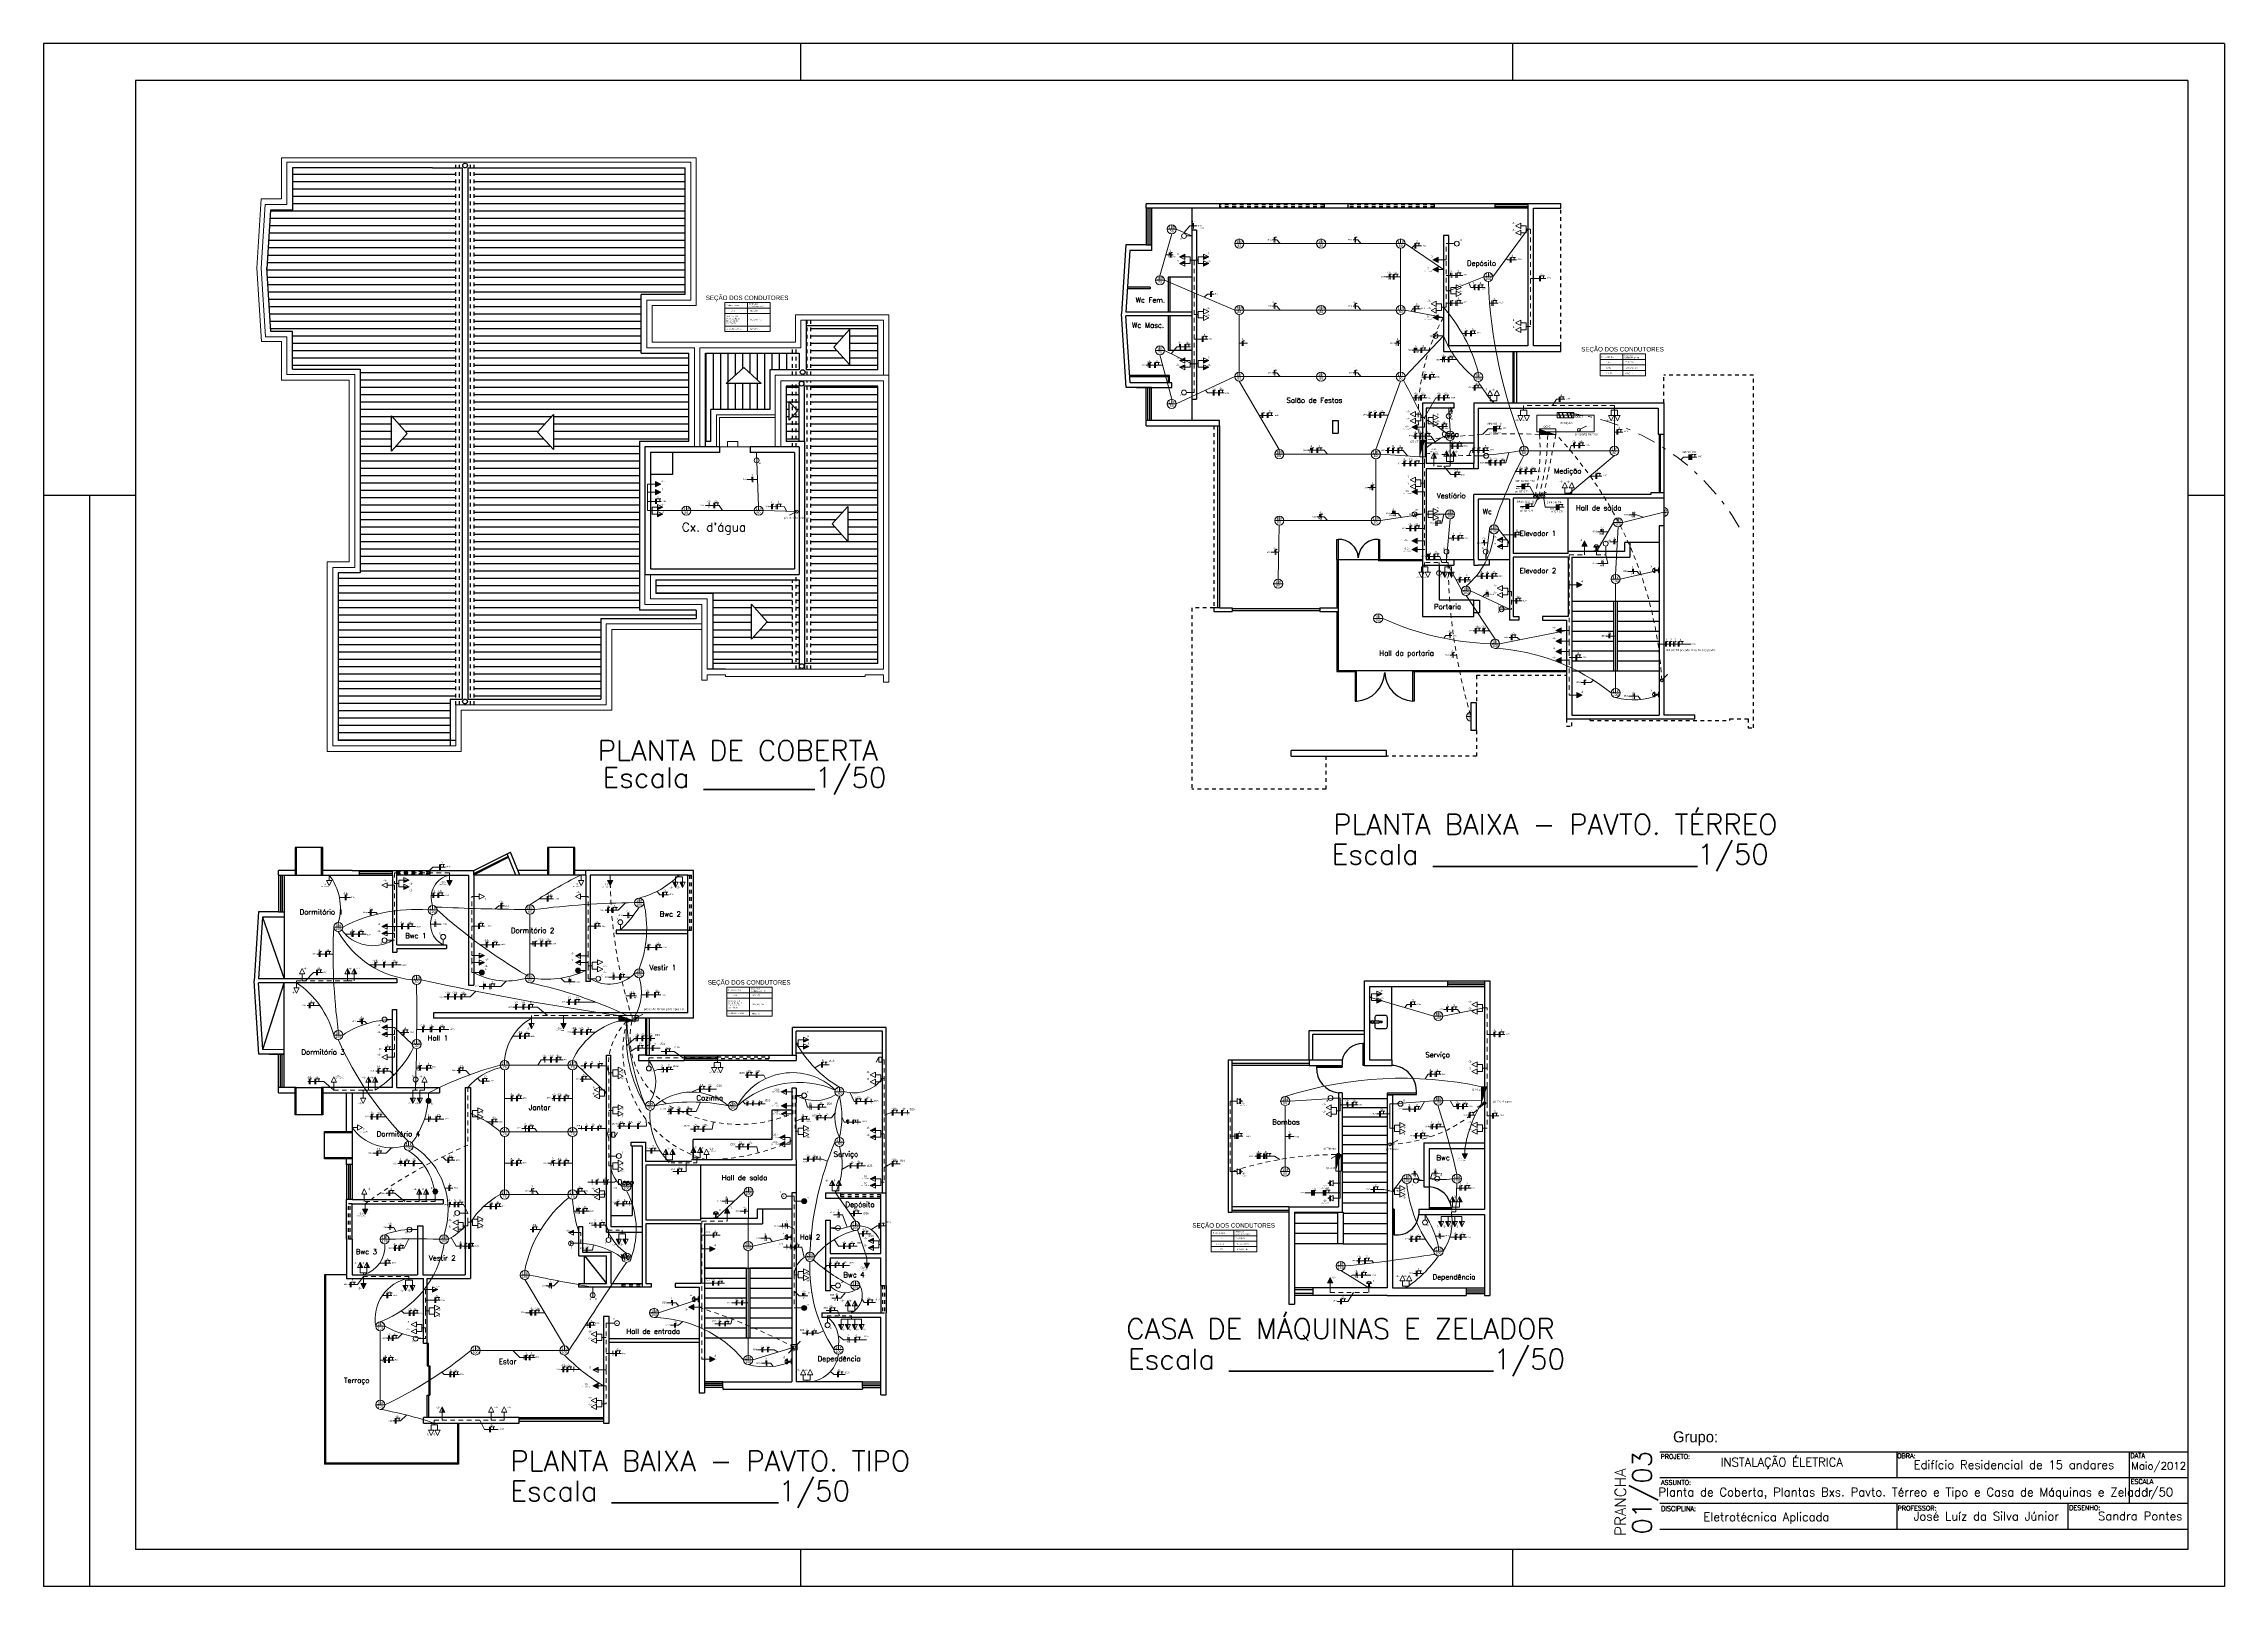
# Model space of a CAD drawing. Header units: millimetres. Extents: x 178 to 457, y 838 to 920.
# Drawn here: x 260.7 to 320.1, y 864.3 to 906.3 of the extents above; entities that cross this region are included whole.
import ezdxf

# ---------------------------------------------------------------- set-up
doc = ezdxf.new("R2010")
doc.units = ezdxf.units.MM
for name, pattern in [('DASHDOT', [1, 0.5, -0.25, 0, -0.25]), ('DASHED2', [0.375, 0.25, -0.125]), ('HIDDEN', [0.375, 0.25, -0.125]), ('HIDDEN2', [4.7625, 3.175, -1.5875])]:
    doc.linetypes.add(name, pattern=pattern)
for name, color, linetype in [('Alvenaria', 7, 'Continuous'), ('Esquadrias', 5, 'Continuous'), ('Paredebaix', 4, 'Continuous'), ('Piso', 1, 'Continuous'), ('Projeção', 8, 'HIDDEN'), ('Texto', 2, 'Continuous'), ('VISTAS', 2, 'Continuous')]:
    doc.layers.add(name, color=color, linetype=linetype)
for name, color, linetype, lineweight in [('ELE - Eletrodutos', 51, 'Continuous', 5), ('ELE - Iluminação', 1, 'Continuous', 5), ('ELE - Interruptores', 1, 'Continuous', 5), ('ELE - Legenda', 1, 'Continuous', 5), ('ELE - Tomadas', 1, 'Continuous', 5)]:
    doc.layers.add(name, color=color, linetype=linetype, lineweight=lineweight)
doc.styles.add('Potencia', font='verdana.ttf', dxfattribs={"height": 0.075})
doc.styles.add('STYLE3', font='', dxfattribs={"height": 0.25})
doc.styles.add('STYLE4', font='romans.shx')
doc.styles.get('STYLE3').set_extended_font_data('AvantGarde Bk BT')
pattern_1 = [(0, (-163.05337, 81.15697), (0, 0.2), [])]

# ---------------------------------------------------------------- blocks, each defined once
blk = doc.blocks.new('CUB1INOX')
for p, q in [((-0.195, 0.436), (-0.195, 0.186)), ((0.105, 0.486), (-0.145, 0.486)), ((-0.145, 0.136), (-0.052, 0.136)), ((-0.052, 0.106), (-0.052, 0.24)), ((-0.052, 0.032), (-0.052, 0.056)), ((0.008, 0.027), (-0.047, 0.027)), ((-0.026, 0.265), (-0.014, 0.265)), ((0.012, 0.24), (0.012, 0.106)), ((0.012, 0.136), (0.105, 0.136)), ((0.012, 0.056), (0.012, 0.032)), ((0.155, 0.186), (0.155, 0.436))]:
    blk.add_line(p, q)
for centre, radius in [((-0.02, 0.081), 0.0405), ((-0.02, 0.081), 0.032), ((-0.02, 0.311), 0.0271), ((-0.02, 0.311), 0.0171)]:
    blk.add_circle(centre, radius)
for centre, radius, start, end in [((-0.145, 0.436), 0.05, 90, 180), ((-0.145, 0.186), 0.05, 180, 270), ((-0.026, 0.24), 0.0257, 90, 180), ((-0.047, 0.032), 0.00428, 180, 270), ((-0.014, 0.24), 0.0257, 0, 90), ((0.008, 0.032), 0.00428, 270, 360), ((0.105, 0.436), 0.05, 0, 90), ((0.105, 0.186), 0.05, 270, 0)]:
    blk.add_arc(centre, radius, start, end)
blk = doc.blocks.new('Tomada_130')
at = {"layer": 'ELE - Tomadas'}
blk.add_hatch(color=0, dxfattribs=at).paths.add_polyline_path([(0.2, 0.1), (0.2, 0), (0.4, 0)])
at = {"layer": 'ELE - Tomadas', "color": 0}
for p, q in [((0, 0), (0.4, 0)), ((0.2, 0), (0.2, -0.1)), ((0.2, -0.1), (0.4, 0))]:
    blk.add_line(p, q, dxfattribs=at)
at = {"layer": 'ELE - Tomadas'}
for p, q in [((0.2, 0), (0.2, 0.1)), ((0.2, 0.1), (0.4, 0))]:
    blk.add_line(p, q, dxfattribs=at)
blk = doc.blocks.new('Tomada_200')
at = {"layer": 'ELE - Tomadas'}
h = blk.add_hatch(color=0, dxfattribs=at)
h.paths.add_polyline_path([(0.4, 0), (0.2, 0.1), (0.2, 0)])
h.paths.add_polyline_path([(0.4, 0), (0.2, 0), (0.2, -0.1)])
at = {"layer": 'ELE - Tomadas', "color": 0}
blk.add_line((0, 0), (0.4, 0), dxfattribs=at)
at = {"layer": 'ELE - Tomadas'}
for p, q in [((0.2, 0), (0.2, 0.1)), ((0.2, 0.1), (0.4, 0)), ((0.2, 0), (0.2, -0.1)), ((0.2, -0.1), (0.4, 0))]:
    blk.add_line(p, q, dxfattribs=at)
blk = doc.blocks.new('Tomada_30')
at = {"layer": 'ELE - Tomadas', "color": 0}
for p, q in [((0, 0), (0.2, 0)), ((0.2, 0), (0.2, 0.1)), ((0.2, 0.1), (0.4, 0)), ((0.2, 0), (0.2, -0.1)), ((0.2, -0.1), (0.4, 0))]:
    blk.add_line(p, q, dxfattribs=at)
blk = doc.blocks.new('Inter_1secao')
at = {"layer": 'ELE - Tomadas', "color": 0}
blk.add_line((0, 0), (0.2, 0), dxfattribs=at)
blk.add_circle((0.3, 0), 0.0926, dxfattribs=at)
blk = doc.blocks.new('Inter_thee-way')
at = {"layer": 'ELE - Tomadas'}
blk.add_hatch(color=0, dxfattribs=at).paths.add_polyline_path([(0.393, 0, 1), (0.207, 0, 1)])
at = {"layer": 'ELE - Tomadas', "color": 0}
blk.add_line((0, 0), (0.2, 0), dxfattribs=at)
at = {"layer": 'ELE - Tomadas'}
blk.add_circle((0.3, 0), 0.0926, dxfattribs=at)

msp = doc.modelspace()

# ---------------------------------------------------------------- hatches: boundary and pattern name
at = {"layer": 'ELE - Legenda', "lineweight": 100}
msp.add_hatch(color=1, dxfattribs=at).paths.add_polyline_path([(280.8445368, 874.9330035, 1), (280.8733368, 874.9330035, 1)])
at = {"layer": 'ELE - Tomadas', "linetype": 'Continuous'}
for points in [[(301.4431323, 895.8216866), (301.4431323, 895.6719266), (301.8924123, 895.6719266)], [(298.332156, 895.5151241), (298.182396, 895.5151241), (298.182396, 895.0658441)], [(276.3647247, 879.8519801), (276.3647247, 879.7022201), (276.8140047, 879.7022201)], [(300.0177904, 877.9141438), (299.8680304, 877.9141438), (299.8680304, 877.4648638)], [(296.0427903, 876.0670555), (295.8930303, 876.0670555), (295.8930303, 875.6177755)]]:
    msp.add_hatch(color=1, dxfattribs=at).paths.add_polyline_path(points)
at = {"layer": 'ELE - Tomadas'}
h = msp.add_hatch(dxfattribs=at)
h.set_pattern_fill('ANGLE', color=1, style=0)
h.set_pattern_definition([(0, (0.02, -0.005), (0, 6.985), [5.08, -1.905]), (90, (0.02, -0.005), (-6.985, 4e-16), [5.08, -1.905])])
h.paths.add_polyline_path([(280.3193065, 880.2912191, 1), (280.3290851, 880.2912191, 1)])
at = {"layer": 'ELE - Tomadas', "lineweight": 100}
for points in [[(283.3657984, 878.584623, 1), (283.3790935, 878.584623, 1)], [(276.3230062, 876.6699946, 1), (276.3363014, 876.6699946, 1)], [(276.3002862, 871.4722476, 1), (276.3290862, 871.4722476, 1)]]:
    msp.add_hatch(color=1, dxfattribs=at).paths.add_polyline_path(points)
at = {"layer": 'Piso'}
h = msp.add_hatch(dxfattribs=at)
h.set_pattern_fill('_USER,_O', color=256, scale=0.2, pattern_type=0)
h.set_pattern_definition(pattern_1)
h.paths.add_polyline_path([(271.9253706, 902.9321501), (271.2953706, 902.9321501), (267.4753706, 902.9321501), (267.4753706, 901.7821501), (266.8767711, 901.7821501), (266.7759201, 900.2021501), (266.8859182, 898.4788453), (267.4753706, 898.4748588), (267.4753706, 897.4521501), (269.3253706, 897.4521501), (269.3253706, 891.9021501), (268.7253706, 891.9021501), (268.7253706, 887.3421501), (271.7753706, 887.3421501), (271.7753706, 888.4621501), (271.9253706, 888.4621501)])
h.paths.add_polyline_path([(270.1770668, 896.1752285), (270.605782, 895.6971501), (270.1770668, 895.2190716)], flags=16)
h = msp.add_hatch(dxfattribs=at)
h.set_pattern_fill('_USER,_O', color=256, scale=0.2, pattern_type=0)
h.set_pattern_definition(pattern_1)
h.paths.add_polyline_path([(276.9753706, 897.8821501), (276.9753706, 899.4821501), (278.1753706, 899.4821501), (278.1753706, 902.9321501), (272.4253706, 902.9321501), (272.4253706, 888.4621501), (275.8753706, 888.4621501), (275.8753706, 890.6621501), (278.4753706, 890.6621501), (278.4753706, 890.8925603), (276.9253706, 890.8925603), (276.9253706, 895.4821501), (278.2753706, 895.4821501), (278.2753706, 897.8821501)])
h.paths.add_polyline_path([(274.5837132, 896.2148422), (274.5837132, 895.2586853), (274.154998, 895.7367638)], flags=16)
h = msp.add_hatch(dxfattribs=at)
h.set_pattern_fill('_USER,_O', color=256, scale=0.2, pattern_type=0)
h.set_pattern_definition(pattern_1)
h.paths.add_polyline_path([(283.4253706, 898.6321501), (281.6003706, 898.6321501), (281.6003706, 897.4321501), (283.4253706, 897.4321501)])
h.paths.add_polyline_path([(282.6475173, 897.5722787), (282.2188021, 898.0503572), (282.6475173, 898.5284356)], flags=16)
h.paths.add_polyline_path([(281.4753706, 897.4321501), (281.5003706, 897.4321501), (281.5003706, 898.6321501), (281.4753706, 898.6321501)])
h = msp.add_hatch(dxfattribs=at)
h.set_pattern_fill('_USER,_O', color=256, scale=0.2, angle=90, pattern_type=0)
h.set_pattern_definition([(90, (-163.05337, 81.15697), (-0.2, 1e-17), [])])
h.paths.add_polyline_path([(280.4753706, 896.3521501), (280.4753706, 897.4321501), (281.1003706, 897.4321501), (281.1003706, 897.8821501), (278.7253706, 897.8821501), (278.7253706, 895.4821501), (278.8753706, 895.4821501), (278.8753706, 896.3521501)])
h.paths.add_polyline_path([(279.2916243, 897.0624814), (279.7697028, 897.4911966), (280.2477812, 897.0624814)], flags=16)
h.paths.add_polyline_path([(281.2753706, 897.8821501), (281.2003706, 897.8821501), (281.2003706, 897.4321501), (281.2753706, 897.4321501)])
h = msp.add_hatch(dxfattribs=at)
h.set_pattern_fill('_USER,_O', color=256, scale=0.2, pattern_type=0)
h.set_pattern_definition(pattern_1)
h.paths.add_polyline_path([(280.9253706, 895.4821501), (281.1003706, 895.4821501), (281.1003706, 896.1661749), (281.007524, 896.0626377), (281.007524, 896.5698492), (281.1003706, 896.4663121), (281.1003706, 896.9821501), (280.9253706, 896.9821501)])
h.paths.add_polyline_path([(281.1003706, 896.4663121), (281.2003706, 896.3547979), (281.2003706, 896.9821501), (281.1003706, 896.9821501)])
h.paths.add_polyline_path([(281.2003706, 896.2776891), (281.1003706, 896.1661749), (281.1003706, 895.4821501), (281.2003706, 895.4821501)])
h.paths.add_polyline_path([(281.2753706, 896.9821501), (281.2003706, 896.9821501), (281.2003706, 896.3547979), (281.2349441, 896.3162435), (281.2003706, 896.2776891), (281.2003706, 895.4821501), (281.2753706, 895.4821501)])
h = msp.add_hatch(dxfattribs=at)
h.set_pattern_fill('_USER,_O', color=256, scale=0.2, pattern_type=0)
h.set_pattern_definition(pattern_1)
h.paths.add_polyline_path([(283.4253706, 896.9821501), (281.6003706, 896.9821501), (281.6003706, 889.4321501), (283.4253706, 889.4321501)])
h.paths.add_polyline_path([(282.6040858, 893.7141357), (282.6040858, 892.7579788), (282.1753706, 893.2360573)], flags=16)
h = msp.add_hatch(dxfattribs=at)
h.set_pattern_fill('_USER,_O', color=256, scale=0.2, pattern_type=0)
h.set_pattern_definition(pattern_1)
h.paths.add_polyline_path([(277.3753706, 891.7121501), (277.3753706, 891.3425603), (278.9253706, 891.3425603), (278.9253706, 889.4321501), (281.1003706, 889.4321501), (281.1003706, 891.7121501)])
h.paths.add_polyline_path([(279.9794565, 891.0512771), (280.4081717, 890.5731987), (279.9794565, 890.0951202)], flags=16)
h.paths.add_polyline_path([(281.2003706, 889.4321501), (281.2753706, 889.4321501), (281.2753706, 891.7121501), (281.2003706, 891.7121501)])

# ---------------------------------------------------------------- linework, layer by layer
at = {"layer": 'Alvenaria'}
for p, q in [((263.1989742, 905.3116825), (263.1989742, 865.3116825)), ((319.0989742, 905.3116825), (263.1989742, 905.3116825)), ((319.0989742, 905.3116825), (319.0989742, 865.3116825)), ((292.727276, 901.954079), (290.727276, 901.954079)), ((290.727276, 901.834079), (290.727276, 901.954079)), ((292.727276, 901.834079), (290.727276, 901.834079)), ((295.577276, 901.954079), (292.727276, 901.954079)), ((295.577276, 901.834079), (292.727276, 901.834079)), ((296.227276, 901.954079), (295.577276, 901.954079)), ((296.227276, 901.834079), (295.577276, 901.834079)), ((298.577276, 901.954079), (296.227276, 901.954079)), ((298.577276, 901.834079), (296.227276, 901.834079)), ((300.227276, 901.954079), (298.577276, 901.954079)), ((300.227276, 901.834079), (298.577276, 901.834079)), ((300.227276, 901.954079), (300.227276, 901.834079)), ((302.027276, 901.954079), (301.127276, 901.954079)), ((301.127276, 901.954079), (301.127276, 898.084079)), ((301.277276, 898.084079), (301.277276, 901.834079)), ((301.277276, 901.834079), (302.027276, 901.834079)), ((302.027276, 901.834079), (302.027276, 901.954079)), ((292.097276, 901.234079), (291.977276, 901.234079)), ((291.977276, 901.234079), (291.977276, 896.634079)), ((292.097276, 901.234079), (292.097276, 896.634079)), ((290.177276, 900.834079), (290.057276, 898.954079)), ((290.727276, 900.834079), (290.177276, 900.834079)), ((290.2879457, 900.684079), (290.1807117, 899.004079)), ((290.877276, 900.684079), (290.2879457, 900.684079)), ((290.727276, 900.834079), (290.877276, 900.834079)), ((290.877276, 900.834079), (290.877276, 900.684079)), ((298.977276, 901.084079), (298.827276, 901.084079)), ((298.827276, 901.084079), (298.827276, 897.934079)), ((298.977276, 898.084079), (298.977276, 901.084079)), ((291.327276, 899.954079), (291.327276, 899.004079)), ((291.377276, 899.954079), (291.327276, 899.954079)), ((291.377276, 899.954079), (291.377276, 899.004079)), ((290.8379457, 899.634079), (290.2209245, 899.634079)), ((290.8379457, 899.684079), (290.2241159, 899.684079)), ((290.8379457, 899.684079), (290.8379457, 899.634079)), ((290.1849356, 896.954079), (290.057276, 898.954079)), ((291.977276, 899.004079), (290.1807117, 899.004079)), ((291.977276, 898.904079), (290.1807117, 898.904079)), ((290.2970323, 897.081723), (290.1807117, 898.904079)), ((291.327276, 898.904079), (291.327276, 897.954079)), ((291.377276, 898.904079), (291.377276, 897.954079)), ((282.6475173, 898.5284356), (282.2188021, 898.0503572)), ((282.6475173, 898.5284356), (282.6475173, 897.5722787)), ((282.2188021, 898.0503572), (282.6475173, 897.5722787)), ((291.377276, 897.954079), (291.327276, 897.954079)), ((298.827276, 897.934079), (302.027276, 897.934079)), ((301.127276, 898.084079), (298.977276, 898.084079)), ((302.027276, 898.084079), (301.277276, 898.084079)), ((302.027276, 897.934079), (302.027276, 898.084079)), ((279.7697028, 897.4911966), (279.2916243, 897.0624814)), ((280.2477812, 897.0624814), (279.2916243, 897.0624814)), ((280.2477812, 897.0624814), (279.7697028, 897.4911966)), ((290.727276, 896.954079), (290.1849356, 896.954079)), ((291.427276, 897.074079), (290.2970323, 897.081723)), ((290.466664, 896.954079), (290.877276, 896.954079)), ((290.877276, 896.954079), (290.727276, 896.954079)), ((290.877276, 896.954079), (291.427276, 896.954079)), ((291.427276, 896.954079), (291.427276, 897.074079)), ((281.007524, 896.0626377), (281.007524, 896.5698492)), ((281.2349441, 896.3162435), (281.007524, 896.5698492)), ((291.977276, 896.634079), (292.097276, 896.634079)), ((298.257276, 896.534079), (299.107276, 896.534079)), ((298.257276, 896.534079), (298.257276, 892.114079)), ((299.107276, 896.384079), (298.357276, 896.384079)), ((298.357276, 896.384079), (298.357276, 894.884079)), ((299.107276, 896.534079), (299.107276, 896.384079)), ((299.657276, 896.534079), (299.657276, 894.884079)), ((299.657276, 896.534079), (304.827276, 896.534079)), ((299.777276, 896.384079), (299.777276, 894.734079)), ((299.777276, 896.384079), (304.677276, 896.384079)), ((304.677276, 896.384079), (304.677276, 895.684079)), ((304.827276, 896.534079), (304.827276, 895.684079)), ((270.1770668, 895.2190716), (270.1770668, 896.1752285)), ((270.605782, 895.6971501), (270.1770668, 896.1752285)), ((274.5837132, 896.2148422), (274.154998, 895.7367638)), ((274.5837132, 896.2148422), (274.5837132, 895.2586853)), ((281.007524, 896.0626377), (281.2349441, 896.3162435)), ((290.727276, 895.904079), (290.727276, 896.054079)), ((290.877276, 896.054079), (290.727276, 896.054079)), ((290.727276, 895.904079), (292.727276, 895.904079)), ((291.977276, 896.054079), (290.877276, 896.054079)), ((292.727276, 896.054079), (291.977276, 896.054079)), ((292.727276, 895.904079), (292.727276, 896.054079)), ((295.807276, 896.054079), (295.957276, 896.054079)), ((295.807276, 896.054079), (295.807276, 895.704079)), ((295.957276, 896.054079), (295.957276, 895.704079)), ((270.1770668, 895.2190716), (270.605782, 895.6971501)), ((274.154998, 895.7367638), (274.5837132, 895.2586853)), ((277.0753706, 895.3321501), (277.0753706, 891.8621501)), ((279.1053706, 895.3321501), (277.0753706, 895.3321501)), ((277.2253706, 895.1821501), (277.2253706, 892.0121501)), ((278.4167749, 895.1821501), (277.2253706, 895.1821501)), ((277.8253706, 895.1821501), (277.8253706, 894.5821501)), ((279.1053706, 895.1821501), (278.4167749, 895.1821501)), ((279.1053706, 895.3321501), (279.1053706, 895.1821501)), ((281.2753706, 895.3321501), (279.9482674, 895.3321501)), ((279.9482674, 895.3321501), (279.9482674, 895.1821501)), ((281.1553706, 895.1821501), (279.9482674, 895.1821501)), ((281.1553706, 895.1821501), (281.1553706, 892.8321501)), ((281.2753706, 895.3321501), (281.2753706, 891.8621501)), ((295.807276, 895.704079), (295.957276, 895.704079)), ((304.677276, 895.684079), (304.827276, 895.684079)), ((277.8253706, 894.5821501), (277.2253706, 894.5821501)), ((299.657276, 894.884079), (298.357276, 894.884079)), ((299.777276, 894.734079), (298.357276, 894.734079)), ((298.357276, 894.734079), (298.357276, 892.264079)), ((299.007276, 894.934079), (299.007276, 894.884079)), ((299.657276, 894.734079), (299.657276, 894.884079)), ((304.477276, 894.034079), (299.657276, 894.034079)), ((299.657276, 892.264079), (299.657276, 894.034079)), ((304.827276, 894.084079), (304.477276, 894.084079)), ((304.477276, 894.084079), (304.477276, 894.034079)), ((304.827276, 894.084079), (304.827276, 893.934079)), ((282.6040858, 893.7141357), (282.1753706, 893.2360573)), ((282.6040858, 893.7141357), (282.6040858, 892.7579788)), ((299.777276, 893.914079), (299.777276, 892.264079)), ((300.627276, 893.914079), (299.777276, 893.914079)), ((300.627276, 893.914079), (300.627276, 890.614079)), ((304.827276, 893.934079), (300.727276, 893.934079)), ((300.727276, 893.934079), (300.727276, 892.434079)), ((302.227276, 892.484079), (302.227276, 893.934079)), ((281.1553706, 892.8321501), (281.1553706, 892.0121501)), ((282.1753706, 893.2360573), (282.6040858, 892.7579788)), ((304.827276, 893.184079), (304.707276, 893.184079)), ((304.707276, 893.184079), (304.707276, 891.584079)), ((304.827276, 893.184079), (304.827276, 891.584079)), ((295.927276, 892.264079), (295.927276, 890.954079)), ((295.927276, 892.264079), (295.957276, 892.264079)), ((295.957276, 892.264079), (295.957276, 892.234079)), ((295.957276, 892.234079), (295.957276, 889.244079)), ((297.057276, 892.264079), (297.057276, 892.234079)), ((297.057276, 892.264079), (298.257276, 892.264079)), ((298.257276, 892.234079), (297.057276, 892.234079)), ((298.357276, 892.264079), (299.107276, 892.264079)), ((299.107276, 892.264079), (299.107276, 892.114079)), ((299.107276, 892.264079), (299.657276, 892.264079)), ((299.657276, 892.264079), (299.657276, 892.114079)), ((299.777276, 892.264079), (300.077276, 892.264079)), ((300.077276, 892.264079), (300.077276, 892.114079)), ((302.227276, 892.434079), (300.727276, 892.434079)), ((302.227276, 892.334079), (300.727276, 892.334079)), ((300.727276, 892.334079), (300.727276, 890.714079)), ((303.757276, 892.484079), (302.227276, 892.484079)), ((302.227276, 892.434079), (302.227276, 892.484079)), ((302.227276, 892.334079), (302.227276, 890.714079)), ((302.327276, 892.334079), (303.907276, 892.334079)), ((302.327276, 892.334079), (302.327276, 888.034079)), ((303.907276, 892.734079), (303.757276, 892.734079)), ((303.757276, 892.734079), (303.757276, 892.484079)), ((304.707276, 892.734079), (303.907276, 892.734079)), ((303.907276, 892.734079), (303.907276, 892.334079)), ((277.0753706, 891.8621501), (281.2753706, 891.8621501)), ((277.2253706, 892.0121501), (281.1553706, 892.0121501)), ((298.257276, 892.114079), (299.107276, 892.114079)), ((299.657276, 892.114079), (299.777276, 892.114079)), ((300.077276, 892.114079), (299.777276, 892.114079)), ((279.9794565, 890.0951202), (279.9794565, 891.0512771)), ((280.4081717, 890.5731987), (279.9794565, 891.0512771)), ((279.9794565, 890.0951202), (279.9794565, 891.0512771)), ((279.9794565, 891.0512771), (280.4081717, 890.5731987)), ((299.657276, 891.164079), (299.807276, 891.164079)), ((299.657276, 890.814079), (299.657276, 891.164079)), ((299.807276, 891.164079), (299.807276, 890.814079)), ((302.327276, 891.134079), (303.467276, 891.134079)), ((303.467276, 889.234079), (303.467276, 891.134079)), ((303.467276, 891.134079), (303.567276, 891.134079)), ((303.567276, 889.234079), (303.567276, 891.134079)), ((303.567276, 891.134079), (304.707276, 891.134079)), ((304.707276, 891.584079), (304.707276, 888.034079)), ((304.827276, 891.584079), (304.827276, 888.034079)), ((279.9794565, 890.0951202), (280.4081717, 890.5731987)), ((280.4081717, 890.5731987), (279.9794565, 890.0951202)), ((292.727276, 890.954079), (292.577276, 890.954079)), ((292.577276, 890.954079), (292.577276, 890.854079)), ((292.577276, 890.854079), (293.077276, 890.854079)), ((292.727276, 890.954079), (293.077276, 890.954079)), ((293.077276, 890.954079), (293.077276, 890.854079)), ((295.457276, 890.954079), (295.457276, 890.854079)), ((295.457276, 890.954079), (295.957276, 890.954079)), ((295.457276, 890.854079), (295.957276, 890.854079)), ((295.927276, 890.854079), (295.927276, 889.214079)), ((299.807276, 890.814079), (299.657276, 890.814079)), ((300.877276, 890.614079), (300.627276, 890.614079)), ((300.727276, 890.714079), (300.877276, 890.714079)), ((300.877276, 890.714079), (300.877276, 890.614079)), ((302.227276, 890.714079), (301.527276, 890.714079)), ((301.527276, 890.714079), (301.527276, 890.614079)), ((301.527276, 890.614079), (302.177276, 890.614079)), ((302.177276, 890.614079), (302.177276, 887.934079)), ((302.327276, 890.86265), (303.467276, 890.86265)), ((302.327276, 890.591221), (303.467276, 890.591221)), ((303.567276, 890.86265), (304.707276, 890.86265)), ((303.567276, 890.591221), (304.707276, 890.591221)), ((302.327276, 890.319792), (303.467276, 890.319792)), ((302.327276, 890.048363), (303.467276, 890.048363)), ((303.567276, 890.319792), (304.707276, 890.319792)), ((303.567276, 890.048363), (304.707276, 890.048363)), ((295.957276, 889.244079), (296.427276, 889.244079)), ((296.427276, 889.214079), (296.427276, 889.244079)), ((296.427276, 889.244079), (296.427276, 889.244079)), ((298.027276, 889.214079), (298.027276, 889.244079)), ((298.027276, 889.244079), (302.177276, 889.244079)), ((302.327276, 889.776934), (303.467276, 889.776934)), ((302.327276, 889.505505), (303.467276, 889.505505)), ((302.327276, 889.234079), (303.467276, 889.234079)), ((303.467276, 889.234079), (303.567276, 889.234079)), ((303.567276, 889.776934), (304.707276, 889.776934)), ((303.567276, 889.505505), (304.707276, 889.505505)), ((303.567276, 889.234079), (304.707276, 889.234079)), ((295.927276, 889.214079), (296.427276, 889.214079)), ((298.027276, 889.214079), (302.177276, 889.214079)), ((299.727276, 888.364079), (299.577276, 888.364079)), ((299.577276, 888.364079), (299.577276, 887.614079)), ((299.727276, 887.614079), (299.727276, 888.364079)), ((302.327276, 888.034079), (304.707276, 888.034079)), ((305.677276, 888.034079), (304.827276, 888.034079)), ((305.677276, 887.934079), (305.677276, 888.034079)), ((299.727276, 887.614079), (299.577276, 887.614079)), ((302.177276, 887.934079), (305.677276, 887.934079)), ((297.277276, 887.064079), (294.677276, 887.064079)), ((294.677276, 886.914079), (294.677276, 887.064079)), ((294.677276, 886.914079), (297.277276, 886.914079)), ((297.277276, 886.914079), (297.277276, 887.064079)), ((268.3004165, 884.4269801), (267.5504165, 884.4269801)), ((267.5504165, 884.4269801), (267.5504165, 883.6769801)), ((267.5804165, 884.4269801), (267.5804165, 883.6769801)), ((268.2704165, 883.6769801), (268.2704165, 884.4269801)), ((268.3004165, 883.6769801), (268.3004165, 884.4269801)), ((275.1704165, 884.4269801), (274.4204165, 884.4269801)), ((274.4204165, 884.4269801), (274.4204165, 883.6769801)), ((274.4504165, 884.4269801), (274.4504165, 883.6769801)), ((275.1404165, 883.6769801), (275.1404165, 884.4269801)), ((275.1704165, 883.6769801), (275.1704165, 884.4269801)), ((267.1004165, 883.6769801), (267.1004165, 883.7969801)), ((267.5504165, 883.7969801), (267.1004165, 883.7969801)), ((267.1004165, 883.6769801), (269.3004165, 883.6769801)), ((269.1004165, 883.7969801), (268.3004165, 883.7969801)), ((269.1004165, 883.7969801), (269.3004165, 883.7969801)), ((269.3004165, 883.6769801), (269.3004165, 883.7969801)), ((270.2004165, 883.6769801), (270.2004165, 883.7969801)), ((270.2004165, 883.7969801), (270.3204165, 883.7969801)), ((270.2004165, 883.6769801), (270.2004165, 881.5769801)), ((270.3204165, 883.7969801), (271.2204165, 883.7969801)), ((271.2204165, 883.6769801), (270.3204165, 883.6769801)), ((270.3204165, 881.7769801), (270.3204165, 883.6769801)), ((271.2204165, 883.7969801), (272.4204165, 883.7969801)), ((271.2204165, 883.6769801), (272.2704165, 883.6769801)), ((272.2704165, 883.6769801), (272.2704165, 880.6769801)), ((272.4204165, 883.6849882), (272.4204165, 883.7969801)), ((272.4204165, 883.6849882), (272.4204165, 880.6769801)), ((274.4204165, 883.7969801), (273.6204165, 883.7969801)), ((274.4204165, 883.6769801), (273.6704165, 883.6769801)), ((275.1704165, 883.6769801), (274.4204165, 883.6769801)), ((278.4004165, 883.7969801), (275.1704165, 883.7969801)), ((275.4704165, 883.6769801), (275.1704165, 883.6769801)), ((275.4704165, 883.6769801), (275.4704165, 883.7969801)), ((275.4704165, 883.6769801), (275.4704165, 880.7769801)), ((278.2504165, 883.6769801), (275.5904165, 883.6769801)), ((275.5904165, 883.6769801), (275.5904165, 880.7769801)), ((278.2504165, 882.1769801), (278.2504165, 883.6769801)), ((278.4004165, 883.6769801), (278.4004165, 883.7969801)), ((278.4004165, 882.1769801), (278.4004165, 883.6769801)), ((266.5504165, 882.6769801), (266.4304165, 880.7969801)), ((267.1004165, 882.6769801), (266.5504165, 882.6769801)), ((266.6610863, 882.5269801), (266.5538522, 880.8469801)), ((267.2504165, 882.5269801), (266.6610863, 882.5269801)), ((267.1004165, 882.6769801), (267.2504165, 882.6769801)), ((267.2504165, 882.6769801), (267.2504165, 882.5269801)), ((278.2504165, 882.1769801), (276.2904165, 882.1769801)), ((276.2904165, 882.1769801), (276.2904165, 882.0769801)), ((278.2504165, 879.9269801), (278.2504165, 882.1769801)), ((278.4004165, 879.9269801), (278.4004165, 882.1769801)), ((270.2004165, 881.5769801), (270.3204165, 881.5769801)), ((270.3204165, 881.7769801), (271.6704165, 881.7769801)), ((270.3204165, 881.6769801), (271.6704165, 881.6769801)), ((270.3204165, 881.6769801), (270.3204165, 881.5769801)), ((271.6704165, 881.7769801), (271.6704165, 881.6769801)), ((278.2504165, 882.0769801), (276.2904165, 882.0769801)), ((266.5580761, 878.7969801), (266.4304165, 880.7969801)), ((270.3204165, 880.8469801), (266.5538522, 880.8469801)), ((270.3204165, 880.7469801), (266.5538522, 880.7469801)), ((266.6701728, 878.9246241), (266.5538522, 880.7469801)), ((270.3204165, 880.8469801), (270.3204165, 880.7469801)), ((272.2704165, 880.6769801), (272.4204165, 880.6769801)), ((275.5904165, 880.7769801), (275.4704165, 880.7769801)), ((296.6679103, 880.7945035), (296.6679103, 878.4945035)), ((296.6679103, 880.7945035), (298.9429103, 880.7945035)), ((296.8179103, 880.6445035), (296.8179103, 878.6445035)), ((296.8179103, 880.6445035), (298.9429103, 880.6445035)), ((298.9429103, 880.6445035), (298.9429103, 880.7945035)), ((299.9429103, 880.7945035), (299.9429103, 874.5845035)), ((299.9429103, 880.7945035), (300.0929103, 880.7945035)), ((300.0929103, 880.7945035), (300.0929103, 872.2345035)), ((270.2004165, 877.8969801), (270.2004165, 880.0169801)), ((270.2004165, 880.0169801), (270.3204165, 880.0169801)), ((270.3204165, 877.8969801), (270.3204165, 880.0169801)), ((278.2504165, 879.9269801), (271.3204165, 879.9269801)), ((271.3204165, 879.9269801), (271.3204165, 879.7769801)), ((276.5897246, 879.7769801), (271.3204165, 879.7769801)), ((278.4004165, 879.7769801), (276.8140047, 879.7769801)), ((278.4004165, 879.7769801), (278.4004165, 879.9269801)), ((267.1004165, 878.7969801), (266.5580761, 878.7969801)), ((267.2504165, 878.9206999), (266.6701728, 878.9246241)), ((266.8398045, 878.7969801), (267.2504165, 878.7969801)), ((267.2504165, 878.7969801), (267.1004165, 878.7969801)), ((267.2504165, 878.7969801), (267.2504165, 878.9206999)), ((276.0304165, 878.7769801), (276.1504165, 878.7769801)), ((276.0304165, 875.8769801), (276.0304165, 878.7769801)), ((276.1504165, 875.7569801), (276.1504165, 878.7769801)), ((276.9004165, 878.7769801), (276.9004165, 878.6269801)), ((277.1004165, 878.7769801), (276.9004165, 878.7769801)), ((276.9004165, 878.6269801), (278.1504165, 878.6269801)), ((277.1004165, 878.7769801), (278.1504165, 878.7769801)), ((278.1504165, 878.7769801), (278.1504165, 878.6269801)), ((279.0504165, 878.7769801), (280.4504165, 878.7769801)), ((280.4504165, 878.6269801), (279.0504165, 878.6269801)), ((280.4504165, 878.7769801), (281.2004165, 878.7769801)), ((280.4504165, 878.6269801), (281.2004165, 878.6269801)), ((281.2004165, 878.7769801), (281.2004165, 878.6269801)), ((292.9679103, 878.6445035), (292.9679103, 874.4945035)), ((292.9679103, 878.6445035), (293.0679103, 878.6445035)), ((293.0679103, 878.6445035), (293.0679103, 874.4945035)), ((295.1679103, 878.6445035), (296.0679103, 878.6445035)), ((295.1679103, 878.6445035), (295.1679103, 878.4945035)), ((296.0679103, 878.6445035), (296.0679103, 878.4945035)), ((296.8179103, 878.6445035), (297.4179103, 878.6445035)), ((297.4179103, 878.6445035), (297.4179103, 878.4945035)), ((295.1679103, 878.4945035), (296.0679103, 878.4945035)), ((296.6679103, 878.4945035), (297.4179103, 878.4945035)), ((267.1004165, 877.7469801), (267.1004165, 877.8969801)), ((267.2504165, 877.8969801), (267.1004165, 877.8969801)), ((267.1004165, 877.7469801), (267.5504165, 877.7469801)), ((267.5804165, 877.8969801), (267.2504165, 877.8969801)), ((267.5504165, 877.1469801), (267.5504165, 877.8969801)), ((267.5804165, 877.1469801), (267.5804165, 877.8969801)), ((267.5804165, 877.8969801), (268.2704165, 877.8969801)), ((270.2004165, 877.8969801), (268.2704165, 877.8969801)), ((268.2704165, 877.8969801), (268.2704165, 877.1469801)), ((268.3504165, 877.8969801), (268.3004165, 877.8969801)), ((268.3004165, 877.8969801), (268.3004165, 877.1469801)), ((268.3004165, 877.7469801), (271.4804165, 877.7469801)), ((268.9504165, 876.6969801), (268.9504165, 877.7469801)), ((269.1004165, 877.7469801), (269.1004165, 876.6969801)), ((270.3204165, 877.8969801), (271.4804165, 877.8969801)), ((271.4804165, 877.8969801), (271.4804165, 877.7469801)), ((272.1804165, 877.8969801), (272.1804165, 872.7969801)), ((272.1804165, 877.8969801), (272.3304165, 877.8969801)), ((272.3304165, 877.8969801), (272.3304165, 872.6969801)), ((281.2004165, 877.8769801), (281.0804165, 877.8769801)), ((281.0804165, 877.8769801), (281.0804165, 875.9269801)), ((281.2004165, 877.8769801), (281.2004165, 877.4769801)), ((281.2004165, 875.9269801), (281.2004165, 877.4769801)), ((295.9679103, 877.7445035), (295.9679103, 874.6445035)), ((296.0679103, 877.7445035), (295.9679103, 877.7445035)), ((296.0679103, 877.7445035), (296.0679103, 874.4945035)), ((297.2929103, 877.6945035), (297.2929103, 872.4345035)), ((297.2929103, 877.6945035), (297.4429103, 877.6945035)), ((297.4429103, 877.6945035), (297.4429103, 872.4345035)), ((268.3004165, 877.1469801), (267.5504165, 877.1469801)), ((280.5304165, 877.2769801), (280.5304165, 876.4769801)), ((281.0804165, 877.2769801), (280.5304165, 877.2769801)), ((268.3504165, 875.9469801), (268.3504165, 876.6969801)), ((268.3504165, 876.6969801), (269.1004165, 876.6969801)), ((268.3504165, 876.6669801), (269.1004165, 876.6669801)), ((269.1004165, 876.6969801), (269.1004165, 875.9469801)), ((276.7004165, 876.4069801), (277.1004165, 876.4069801)), ((276.7004165, 876.3069801), (276.7004165, 876.4069801)), ((276.7004165, 876.3069801), (277.0004165, 876.3069801)), ((277.0004165, 876.3069801), (277.0004165, 872.5569801)), ((277.1004165, 875.8769801), (277.1004165, 876.4069801)), ((280.5304165, 876.4769801), (278.3918209, 876.4769801)), ((278.3918209, 875.9269801), (278.3918209, 876.4769801)), ((298.2929103, 876.3845035), (299.9429103, 876.3845035)), ((298.2929103, 876.3845035), (298.2929103, 875.1845035)), ((298.4429103, 876.2345035), (299.9429103, 876.2345035)), ((298.4429103, 876.2345035), (298.4429103, 875.1845035)), ((269.1004165, 875.9769801), (268.3504165, 875.9769801)), ((269.1004165, 875.9469801), (268.3504165, 875.9469801)), ((268.9504165, 875.7969801), (268.9504165, 875.9469801)), ((269.1004165, 875.7969801), (268.9504165, 875.7969801)), ((269.1004165, 875.9469801), (269.1004165, 875.7969801)), ((276.0304165, 874.1069801), (276.0304165, 875.8769801)), ((276.1504165, 875.7569801), (276.1504165, 874.1069801)), ((278.3418209, 875.8769801), (277.1004165, 875.8769801)), ((277.1004165, 875.7769801), (277.1004165, 874.2769801)), ((278.3418209, 875.7769801), (277.1004165, 875.7769801)), ((281.0804165, 875.9269801), (278.3418209, 875.9269801)), ((281.2004165, 875.7769801), (278.3418209, 875.7769801)), ((278.4914648, 875.9769801), (278.4914648, 875.9269801)), ((278.6004165, 874.3269801), (278.6004165, 875.7769801)), ((281.2004165, 875.9269801), (281.2004165, 875.7769801)), ((281.2004165, 875.0269801), (281.0804165, 875.0269801)), ((281.0804165, 875.0269801), (281.0804165, 873.4269801)), ((281.2004165, 875.0269801), (281.2004165, 869.8769801)), ((282.0004165, 875.0269801), (282.4004165, 875.0269801)), ((282.0004165, 875.0269801), (282.0004165, 874.8769801)), ((282.2684177, 875.0769801), (282.2684177, 875.0269801)), ((282.4004165, 875.0269801), (283.5004165, 875.0269801)), ((283.5004165, 875.0269801), (283.6504165, 875.0269801)), ((298.2929103, 875.1845035), (298.4429103, 875.1845035)), ((268.9504165, 874.7269801), (268.9504165, 874.8469801)), ((269.1004165, 874.8469801), (268.9504165, 874.8469801)), ((268.9504165, 873.7619801), (268.9504165, 874.7269801)), ((269.1004165, 874.8469801), (271.5804165, 874.8469801)), ((269.1004165, 874.7269801), (271.5804165, 874.7269801)), ((269.1004165, 873.7619801), (269.1004165, 874.7269801)), ((271.5804165, 874.8469801), (271.5804165, 874.7269801)), ((280.2804165, 874.5769801), (280.1304165, 874.5769801)), ((280.1304165, 874.5769801), (280.1304165, 874.3269801)), ((280.2804165, 874.5769801), (280.2804165, 874.1769801)), ((282.0004165, 874.8769801), (282.4004165, 874.8769801)), ((282.4004165, 874.8769801), (283.5004165, 874.8769801)), ((283.5004165, 873.3769801), (283.5004165, 874.8769801)), ((292.9679103, 874.4945035), (293.0679103, 874.4945035)), ((294.6179103, 874.6445035), (295.9679103, 874.6445035)), ((294.6179103, 874.6445035), (294.6179103, 871.9945035)), ((294.7679103, 874.4945035), (296.0929103, 874.4945035)), ((294.7679103, 874.4945035), (294.7679103, 871.9945035)), ((295.9429103, 874.4945035), (295.9429103, 873.6345035)), ((296.0929103, 874.4945035), (296.0929103, 873.6345035)), ((298.1529103, 874.5845035), (298.1529103, 874.4345035)), ((298.1529103, 874.5845035), (299.9429103, 874.5845035)), ((298.1529103, 874.4345035), (299.9429103, 874.4345035)), ((299.9429103, 874.4345035), (299.9429103, 872.2345035)), ((270.8804165, 874.1269801), (270.8804165, 872.7969801)), ((270.8804165, 874.1269801), (271.0304165, 874.1269801)), ((271.0304165, 874.1269801), (271.0304165, 872.7969801)), ((275.2804165, 873.4069801), (275.2804165, 874.1069801)), ((275.2804165, 874.1069801), (275.3804165, 874.1069801)), ((275.3804165, 874.1069801), (275.3804165, 873.4069801)), ((276.0304165, 873.9569801), (276.0304165, 874.3269801)), ((276.0304165, 874.1069801), (276.0304165, 873.9569801)), ((276.0304165, 873.9569801), (277.0004165, 873.9569801)), ((276.1504165, 874.2069801), (276.1504165, 874.1069801)), ((276.1504165, 874.1069801), (277.0004165, 874.1069801)), ((278.6004165, 874.2769801), (277.1004165, 874.2769801)), ((278.6004165, 874.1769801), (277.1004165, 874.1769801)), ((277.1004165, 874.1769801), (277.1004165, 872.5569801)), ((280.1304165, 874.3269801), (278.6004165, 874.3269801)), ((278.6004165, 874.2769801), (278.6004165, 874.3269801)), ((278.6004165, 874.1769801), (278.6004165, 872.5569801)), ((278.7004165, 874.1769801), (280.2804165, 874.1769801)), ((278.7004165, 874.1769801), (278.7004165, 869.8769801)), ((282.0004165, 874.2769801), (282.1204165, 874.2769801)), ((282.0004165, 874.2769801), (282.0004165, 872.3569801)), ((282.1204165, 874.2769801), (282.1204165, 873.3769801)), ((268.9504165, 873.7619801), (268.9504165, 872.7969801)), ((269.1004165, 873.7619801), (269.1004165, 872.7969801)), ((275.2804165, 873.3069801), (275.2804165, 873.4069801)), ((275.2804165, 873.3069801), (276.0304165, 873.3069801)), ((275.3804165, 873.4069801), (276.0304165, 873.4069801)), ((276.0304165, 873.4069801), (276.1504165, 873.4069801)), ((276.0304165, 872.5569801), (276.0304165, 873.3069801)), ((276.1504165, 873.4069801), (276.1504165, 872.5569801)), ((281.0804165, 873.4269801), (281.0804165, 869.8769801)), ((282.1204165, 873.3769801), (283.5004165, 873.3769801)), ((282.1204165, 873.2569801), (283.5004165, 873.2569801)), ((282.1204165, 873.2569801), (282.1204165, 872.3569801)), ((283.5004165, 872.5069801), (283.5004165, 873.2569801)), ((296.0929103, 873.6345035), (295.9429103, 873.6345035)), ((268.9504165, 872.7969801), (268.9504165, 872.6969801)), ((268.9504165, 872.6969801), (271.0504165, 872.6969801)), ((269.1004165, 872.7969801), (270.8804165, 872.7969801)), ((271.0304165, 872.7969801), (272.1804165, 872.7969801)), ((271.0504165, 870.9269801), (271.0504165, 872.6969801)), ((271.1504165, 870.9269801), (271.1504165, 872.6969801)), ((271.1504165, 872.6969801), (272.3304165, 872.6969801)), ((276.0304165, 872.5569801), (276.0304165, 872.6569801)), ((279.8404165, 872.9769801), (278.7004165, 872.9769801)), ((278.7004165, 872.9769801), (279.8404165, 872.9769801)), ((278.7004165, 872.7055511), (279.8404165, 872.7055511)), ((279.8404165, 872.9769801), (279.9404165, 872.9769801)), ((279.8404165, 871.0769801), (279.8404165, 872.9769801)), ((281.0804165, 872.9769801), (279.9404165, 872.9769801)), ((279.9404165, 871.0769801), (279.9404165, 872.9769801)), ((279.9404165, 872.9769801), (281.0804165, 872.9769801)), ((279.9404165, 872.7055511), (281.0804165, 872.7055511)), ((275.2804165, 872.5569801), (276.0304165, 872.5569801)), ((275.2804165, 872.4569801), (275.2804165, 872.5569801)), ((276.0304165, 872.4569801), (275.2804165, 872.4569801)), ((277.0004165, 872.4569801), (276.0304165, 872.4569801)), ((276.1504165, 872.5569801), (276.4504165, 872.5569801)), ((276.4504165, 872.5569801), (277.0004165, 872.5569801)), ((277.2504165, 872.4569801), (277.0004165, 872.4569801)), ((277.1004165, 872.5569801), (277.2504165, 872.5569801)), ((277.2504165, 872.5569801), (277.2504165, 872.4569801)), ((278.6004165, 872.5569801), (277.9004165, 872.5569801)), ((277.9004165, 872.5569801), (277.9004165, 872.4569801)), ((277.9004165, 872.4569801), (278.5504165, 872.4569801)), ((278.5504165, 872.4569801), (278.5504165, 869.7769801)), ((278.7004165, 872.4341221), (279.8404165, 872.4341221)), ((278.7004165, 872.1626931), (279.8404165, 872.1626931)), ((279.9404165, 872.4341221), (281.0804165, 872.4341221)), ((279.9404165, 872.1626931), (281.0804165, 872.1626931)), ((282.1204165, 872.3569801), (282.0004165, 872.3569801)), ((283.5004165, 872.5069801), (283.5004165, 871.7569801)), ((283.6504165, 872.5069801), (283.6504165, 871.7569801)), ((294.6179103, 871.9945035), (294.7679103, 871.9945035)), ((297.2929103, 872.4345035), (295.2679103, 872.4345035)), ((295.2679103, 872.4345035), (295.2679103, 872.2345035)), ((297.2929103, 872.2345035), (295.2679103, 872.2345035)), ((297.2929103, 872.2345035), (299.4429103, 872.2345035)), ((297.4429103, 872.4345035), (299.4429103, 872.4345035)), ((299.4429103, 872.4345035), (299.4429103, 872.2345035)), ((299.9429103, 872.2345035), (300.0929103, 872.2345035)), ((275.9504165, 871.6569801), (275.9504165, 868.7569801)), ((276.1004165, 871.6569801), (275.9504165, 871.6569801)), ((276.1004165, 868.7569801), (276.1004165, 871.6569801)), ((278.7004165, 871.8912641), (279.8404165, 871.8912641)), ((278.7004165, 871.6198351), (279.8404165, 871.6198351)), ((279.9404165, 871.8912641), (281.0804165, 871.8912641)), ((279.9404165, 871.6198351), (281.0804165, 871.6198351)), ((281.9004165, 871.7569801), (283.5004165, 871.7569801)), ((281.9004165, 871.7569801), (281.9004165, 871.6369801)), ((281.9004165, 871.6369801), (283.5004165, 871.6369801)), ((282.7004165, 871.8069801), (282.7004165, 871.7569801)), ((283.5004165, 869.5269801), (283.5004165, 871.6369801)), ((283.6504165, 869.5269801), (283.6504165, 871.7569801)), ((271.1504165, 870.9269801), (271.0504165, 870.9269801)), ((278.7004165, 871.3484061), (279.8404165, 871.3484061)), ((278.7004165, 871.0769801), (279.8404165, 871.0769801)), ((279.8404165, 871.0769801), (279.9404165, 871.0769801)), ((279.9404165, 871.3484061), (281.0804165, 871.3484061)), ((279.9404165, 871.0769801), (281.0804165, 871.0769801)), ((278.5504165, 869.7769801), (278.5504165, 869.5769801)), ((278.7004165, 869.8769801), (281.0804165, 869.8769801)), ((278.7004165, 869.8769801), (278.7004165, 869.5769801)), ((279.2004165, 869.7269801), (279.2004165, 869.8769801)), ((279.2004165, 869.7269801), (279.2004165, 869.6769801)), ((279.2004165, 869.6769801), (283.0004165, 869.6769801)), ((283.0004165, 869.8769801), (281.2004165, 869.8769801)), ((283.0004165, 869.7269801), (283.0004165, 869.8769801)), ((283.0004165, 869.7269801), (283.0004165, 869.6769801)), ((278.5504165, 869.5769801), (278.7004165, 869.5769801)), ((283.5004165, 869.5269801), (283.6504165, 869.5269801)), ((271.0504165, 868.7569801), (271.0504165, 868.9069801)), ((273.6504165, 868.9069801), (271.0504165, 868.9069801)), ((271.0504165, 868.7569801), (273.6504165, 868.7569801)), ((273.6504165, 868.7569801), (273.6504165, 868.9069801)), ((275.9504165, 868.7569801), (276.1004165, 868.7569801)), ((319.0989742, 865.3116825), (263.1989742, 865.3116825))]:
    msp.add_line(p, q, dxfattribs=at)
at = {"layer": 'ELE - Eletrodutos'}
for p, q in [((291.106627, 899.9940461), (291.427276, 901.1349523)), ((291.5514027, 901.259079), (291.977276, 901.0752536)), ((291.9218719, 901.3529203), (291.7643394, 901.1671663)), ((291.9218719, 901.3529203), (292.1082458, 901.3529203)), ((291.9956206, 901.3529203), (291.9956336, 901.4249294)), ((292.0201789, 901.4249179), (292.0201789, 901.2809409)), ((300.1764027, 899.959079), (301.127276, 901.2583577)), ((291.2650109, 900.5575944), (291.4647979, 900.5575944)), ((291.3581167, 900.5575944), (291.3581297, 900.6296035)), ((291.382675, 900.6295919), (291.382675, 900.485615)), ((291.4101376, 900.4855919), (291.4101635, 900.6295919)), ((291.4101635, 900.6295919), (291.4481592, 900.6295851)), ((293.3902277, 900.8689563), (295.3735791, 900.8689563)), ((294.1688029, 900.9726518), (294.2939383, 900.9726518)), ((294.2154983, 900.9726518), (294.2155112, 901.0446518)), ((294.2380293, 900.9006518), (294.2380552, 901.0446518)), ((294.2380552, 901.0446518), (294.2760509, 901.044645)), ((294.2939383, 900.9726518), (294.3819034, 900.8689563)), ((295.6218326, 900.8689563), (297.5370541, 900.8689563)), ((296.3663428, 900.9726518), (296.4914783, 900.9726518)), ((296.4130383, 900.9726518), (296.4130512, 901.0446518)), ((296.4355692, 900.9006518), (296.4355951, 901.0446518)), ((296.4355951, 901.0446518), (296.4735909, 901.044645)), ((296.4914783, 900.9726518), (296.5794434, 900.8689563)), ((297.6611808, 899.1825709), (297.6611808, 900.7448296)), ((297.7853076, 900.8689563), (298.827276, 900.1606907)), ((298.0199491, 900.8032666), (297.9680105, 900.7447662)), ((298.0199491, 900.8032666), (298.2308893, 900.8032666)), ((298.0439478, 900.8752551), (298.0439478, 900.7312781)), ((298.0714104, 900.7312551), (298.0714363, 900.8752551)), ((298.0714363, 900.8752551), (298.1094321, 900.8752482)), ((298.122057, 900.8752482), (298.1853833, 900.8752369)), ((298.1537641, 900.8752551), (298.1537641, 900.8032575)), ((297.2506241, 899.9637002), (297.6611808, 899.9637002)), ((297.3497708, 899.9637002), (297.3497837, 900.0357002)), ((297.3723018, 899.8917002), (297.3723276, 900.0357002)), ((297.3723276, 900.0357002), (297.4103234, 900.0356934)), ((297.4559025, 900.0356887), (297.4559025, 899.8917117)), ((297.4833651, 899.8916887), (297.483391, 900.0356887)), ((297.483391, 900.0356887), (297.5213867, 900.0356819)), ((297.5340117, 900.0356819), (297.597338, 900.0356705)), ((297.5657188, 900.0356887), (297.5657188, 899.9636912)), ((298.902276, 900.003636), (299.3538241, 900.0036385)), ((299.9281493, 899.959079), (298.977276, 899.584079)), ((299.0241881, 900.075636), (299.0241881, 900.0036367)), ((299.0516507, 899.931636), (299.0516766, 900.075636)), ((299.1695141, 900.075636), (299.1695141, 899.931659)), ((299.1969767, 899.931636), (299.1970026, 900.075636)), ((299.1970026, 900.075636), (299.2349983, 900.0756292)), ((299.2476233, 900.0756292), (299.3109496, 900.0756178)), ((299.2793304, 900.075636), (299.2793304, 900.0036385)), ((300.5803038, 900.4214712), (300.538314, 900.4535967)), ((300.5803038, 900.4214712), (300.8154952, 900.4214697)), ((300.6445843, 900.4934664), (300.6445843, 900.3494894)), ((300.672047, 900.3494664), (300.6720728, 900.4934664)), ((300.6720728, 900.4934664), (300.7100686, 900.4934595)), ((300.7226936, 900.4934595), (300.7860199, 900.4934482)), ((300.7544007, 900.4934664), (300.7544007, 900.4214688)), ((301.202276, 899.918796), (301.6127144, 899.9187934)), ((301.4418036, 899.99079), (301.4418036, 899.846813)), ((301.4692662, 899.84679), (301.4692921, 899.99079)), ((301.4692921, 899.99079), (301.5072879, 899.9907832)), ((301.5199128, 899.9907832), (301.5832391, 899.9907718)), ((301.5516199, 899.99079), (301.5516199, 899.9187924)), ((293.1419742, 899.0584441), (291.2307538, 899.8699193)), ((292.4016508, 899.4947324), (292.3143154, 899.4098555)), ((292.4016508, 899.4947324), (292.5737242, 899.4947324)), ((292.4784394, 899.5667299), (292.4784394, 899.4227529)), ((292.505902, 899.4227299), (292.5059279, 899.5667299)), ((292.5059279, 899.5667299), (292.5439237, 899.5667231)), ((298.977276, 899.584079), (298.902276, 899.584079)), ((299.0241881, 899.3205795), (299.0241881, 899.1766025)), ((299.0516507, 899.1765795), (299.0516766, 899.3205795)), ((299.0516766, 899.3205795), (299.0896724, 899.3205727)), ((299.1695141, 899.3205795), (299.1695141, 899.1766025)), ((299.1969767, 899.1765795), (299.1970026, 899.3205795)), ((299.1970026, 899.3205795), (299.2349983, 899.3205727)), ((299.2476233, 899.3205727), (299.3109496, 899.3205613)), ((299.2793304, 899.3205795), (299.2793304, 899.2485819)), ((299.577607, 899.6760395), (299.5211819, 899.7985815)), ((299.577607, 899.6760395), (299.9652124, 899.6760395)), ((299.6583172, 899.6760395), (299.6583302, 899.7480395)), ((299.6808482, 899.6040395), (299.6808741, 899.7480395)), ((299.6808741, 899.7480395), (299.7188699, 899.7480327)), ((299.7734064, 899.748035), (299.7734064, 899.604058)), ((299.800869, 899.604035), (299.8008949, 899.748035)), ((299.8008949, 899.748035), (299.8388907, 899.7480282)), ((299.8515157, 899.7480282), (299.914842, 899.7480168)), ((299.8832228, 899.748035), (299.8832228, 899.6760375)), ((300.1500933, 899.3189728), (300.1500933, 899.1749958)), ((300.1775559, 899.1749728), (300.1775818, 899.3189728)), ((300.1775818, 899.3189728), (300.2155775, 899.318966)), ((300.2282025, 899.318966), (300.2915288, 899.3189546)), ((300.2599096, 899.3189728), (300.2599096, 899.2469753)), ((293.2661009, 897.3720587), (293.2661009, 898.9343174)), ((293.3902277, 899.0584441), (295.3735791, 899.0584441)), ((294.1688029, 899.1621396), (294.2939383, 899.1621396)), ((294.2154983, 899.1621396), (294.2155112, 899.2341396)), ((294.2380293, 899.0901396), (294.2380552, 899.2341396)), ((294.2380552, 899.2341396), (294.2760509, 899.2341328)), ((294.2939383, 899.1621396), (294.3819034, 899.0584441)), ((295.6218326, 899.0584441), (297.5370541, 899.0584441)), ((296.3663428, 899.1621396), (296.4914783, 899.1621396)), ((296.4130383, 899.1621396), (296.4130512, 899.2341396)), ((296.4355692, 899.0901396), (296.4355951, 899.2341396)), ((296.4355951, 899.2341396), (296.4735909, 899.2341328)), ((296.4914783, 899.1621396), (296.5794434, 899.0584441)), ((297.6611808, 897.3720587), (297.6611808, 898.9343174)), ((298.827276, 898.8548602), (297.7853076, 899.0584441)), ((297.9829549, 899.0944936), (297.9549337, 899.0253019)), ((297.9829549, 899.0944936), (298.1429197, 899.0944936)), ((298.0331034, 899.1664912), (298.0331034, 899.0225142)), ((298.060566, 899.0224912), (298.0605919, 899.1664912)), ((298.0605919, 899.1664912), (298.0985876, 899.1664843)), ((298.1112126, 899.1664843), (298.1745389, 899.166473)), ((298.1429197, 899.1664912), (298.1429197, 899.0944936)), ((298.1429197, 899.0944936), (298.2052043, 899.0944936)), ((298.902276, 899.2485795), (299.3538241, 899.2485819)), ((300.0858128, 899.2469777), (300.3210041, 899.2469762)), ((291.6417911, 898.0567041), (291.641804, 898.1287131)), ((291.6663493, 898.1287016), (291.6663493, 897.9847246)), ((291.787117, 898.1287016), (291.787117, 897.9847246)), ((291.8145796, 897.9847016), (291.8146055, 898.1287016)), ((291.8146055, 898.1287016), (291.8526013, 898.1286948)), ((291.8652263, 898.1286948), (291.9285526, 898.1286834)), ((291.8969334, 898.1287016), (291.8969334, 898.0567041)), ((292.037276, 898.2633736), (292.4100236, 898.2633736)), ((292.2563506, 898.3353712), (292.2563506, 898.1913942)), ((292.2838132, 898.1913712), (292.2838391, 898.3353712)), ((292.2838391, 898.3353712), (292.3218349, 898.3353643)), ((292.3344599, 898.3353643), (292.3977862, 898.335353)), ((292.366167, 898.3353712), (292.366167, 898.2633736)), ((293.2661009, 898.153188), (293.4949151, 898.153188)), ((293.345287, 898.2251856), (293.345287, 898.0812086)), ((293.3727496, 898.0811856), (293.3727755, 898.2251856)), ((293.3727755, 898.2251856), (293.4107713, 898.2251788)), ((297.4986177, 898.153188), (297.6611808, 898.153188)), ((297.5584761, 898.153188), (297.558489, 898.225188)), ((297.5827408, 898.153188), (297.5827537, 898.225188)), ((297.6052718, 898.0811881), (297.6052977, 898.225188)), ((297.6052977, 898.225188), (297.6432934, 898.2251812)), ((297.7853076, 897.247932), (298.827276, 898.3536984)), ((299.3360239, 898.4241775), (299.6699492, 898.4241775)), ((299.414807, 898.4961751), (299.414807, 898.3521981)), ((299.4422696, 898.3521751), (299.4422954, 898.4961751)), ((299.4422954, 898.4961751), (299.4802912, 898.4961683)), ((299.5601329, 898.4961751), (299.5601329, 898.3521981)), ((299.5875955, 898.3521751), (299.5876214, 898.4961751)), ((299.5876214, 898.4961751), (299.6256172, 898.4961683)), ((299.6382421, 898.4961683), (299.7015684, 898.4961569)), ((299.6699492, 898.4961751), (299.6699492, 898.4241775)), ((299.6699492, 898.4241775), (299.7114907, 898.4241775)), ((290.7348786, 897.5592908), (291.1796532, 897.5592908)), ((290.784069, 897.5592908), (290.784082, 897.6312999)), ((290.8086273, 897.6312884), (290.8086273, 897.4873114)), ((290.8360899, 897.4872884), (290.8361158, 897.6312884)), ((290.8361158, 897.6312884), (290.8741115, 897.6312815)), ((290.9539532, 897.6312884), (290.9539532, 897.4873114)), ((290.9814158, 897.4872884), (290.9814417, 897.6312884)), ((290.9814417, 897.6312884), (291.0194375, 897.6312815)), ((291.0320625, 897.6312815), (291.0953887, 897.6312702)), ((291.0637695, 897.6312884), (291.0637695, 897.5592908)), ((291.1062577, 897.8352647), (291.427276, 896.6282058)), ((291.2303844, 897.9593914), (291.977276, 897.5926682)), ((291.5680424, 898.0567041), (291.4105098, 897.87095)), ((291.5680424, 898.0567041), (291.94079, 898.0567041)), ((297.9720963, 897.9624777), (298.4586186, 897.9624687)), ((298.0309811, 898.0344662), (298.0309811, 897.8904893)), ((298.0584567, 897.9624687), (298.0584696, 898.0344687)), ((298.0827214, 897.9624687), (298.0827344, 898.0344687)), ((298.1052654, 897.9624687), (298.1052783, 898.0344687)), ((298.2108421, 898.0344662), (298.2108421, 897.8904893)), ((298.2383047, 897.8904662), (298.2383306, 898.0344662)), ((298.2383306, 898.0344662), (298.2763264, 898.0344594)), ((298.2889513, 898.0344594), (298.3522776, 898.034448)), ((298.3206584, 898.0344662), (298.3206584, 897.9624687)), ((298.7501719, 897.7120359), (299.1922162, 897.7120359)), ((298.8034066, 897.7840335), (298.8034066, 897.6400565)), ((298.8308822, 897.7120359), (298.8308951, 897.7840359)), ((298.8534132, 897.6400359), (298.8534391, 897.7840359)), ((298.8534391, 897.7840359), (298.8914348, 897.7840291)), ((298.9590029, 897.7840335), (298.9590029, 897.6400565)), ((298.9864655, 897.6400335), (298.9864914, 897.7840335)), ((298.9864914, 897.7840335), (299.0244871, 897.7840266)), ((299.0371121, 897.7840266), (299.1004384, 897.7840153)), ((299.0688192, 897.7840335), (299.0688192, 897.7120359)), ((293.1419742, 897.247932), (291.5514027, 896.504079)), ((294.3557535, 895.2601744), (293.2661009, 897.1238052)), ((293.3902277, 897.247932), (295.3735791, 897.247932)), ((294.1688029, 897.3516274), (294.2939383, 897.3516274)), ((294.2154983, 897.3516274), (294.2155112, 897.4236274)), ((294.2380293, 897.2796274), (294.2380552, 897.4236274)), ((294.2380552, 897.4236274), (294.2760509, 897.4236206)), ((294.2939383, 897.3516274), (294.3819034, 897.247932)), ((295.6218326, 897.247932), (297.5370541, 897.247932)), ((296.3663428, 897.3516274), (296.4914783, 897.3516274)), ((296.4130383, 897.3516274), (296.4130512, 897.4236274)), ((296.4355692, 897.2796274), (296.4355951, 897.4236274)), ((296.4355951, 897.4236274), (296.4735909, 897.4236206)), ((296.4914783, 897.3516274), (296.5794434, 897.247932)), ((296.9864316, 895.2601744), (297.6611808, 897.1238052)), ((298.2405282, 897.2360282), (298.5604577, 897.2360282)), ((298.3053154, 897.3080257), (298.3053154, 897.1640487)), ((298.3327781, 897.1640257), (298.3328039, 897.3080257)), ((298.3328039, 897.3080257), (298.3707997, 897.3080189)), ((298.4506414, 897.3080257), (298.4506414, 897.1640487)), ((298.478104, 897.1640257), (298.4781299, 897.3080257)), ((298.4781299, 897.3080257), (298.5161256, 897.3080189)), ((298.5287506, 897.3080189), (298.5920769, 897.3080075)), ((298.5604577, 897.3080257), (298.5604577, 897.2360282)), ((298.5604577, 897.2360282), (298.6227423, 897.2360282)), ((299.6188857, 896.9422767), (299.8817534, 896.9422767)), ((299.6619279, 897.0142743), (299.6619279, 896.8702973)), ((299.6893905, 896.8702743), (299.6894164, 897.0142743)), ((299.6894164, 897.0142743), (299.7274122, 897.0142675)), ((299.7400371, 897.0142675), (299.8033634, 897.0142561)), ((299.7717442, 897.0142743), (299.7717442, 896.9422767)), ((292.3990601, 896.8026426), (292.3466885, 896.8760055)), ((292.3990601, 896.8026426), (292.8566883, 896.8026426)), ((292.5512279, 896.8746401), (292.5512279, 896.7306631)), ((292.5786905, 896.7306401), (292.5787164, 896.8746401)), ((292.5787164, 896.8746401), (292.6167122, 896.8746333)), ((292.6965538, 896.8746401), (292.6965538, 896.7306631)), ((292.7240164, 896.7306401), (292.7240423, 896.8746401)), ((292.7240423, 896.8746401), (292.7620381, 896.8746333)), ((292.7746631, 896.8746333), (292.8379894, 896.8746219)), ((292.8063702, 896.8746401), (292.8063702, 896.8026426)), ((297.9939671, 896.6661893), (298.3138966, 896.6661893)), ((298.0587543, 896.7381868), (298.0587543, 896.5942099)), ((298.086217, 896.5941868), (298.0862428, 896.7381868)), ((298.0862428, 896.7381868), (298.1242386, 896.73818)), ((298.2040803, 896.7381868), (298.2040803, 896.5942099)), ((298.2315429, 896.5941868), (298.2315688, 896.7381868)), ((298.2315688, 896.7381868), (298.2695646, 896.73818)), ((298.2821895, 896.73818), (298.3455158, 896.7381686)), ((298.6208699, 896.6661893), (298.307276, 896.1326736)), ((298.3138966, 896.7381868), (298.3138966, 896.6661893)), ((298.3138966, 896.6661893), (298.3761813, 896.6661893)), ((298.6208699, 896.6661893), (298.9407994, 896.6661893)), ((298.6856571, 896.7381868), (298.6856571, 896.5942099)), ((298.7131198, 896.5941868), (298.7131456, 896.7381868)), ((298.7131456, 896.7381868), (298.7511414, 896.73818)), ((298.8309831, 896.7381868), (298.8309831, 896.5942099)), ((298.8584457, 896.5941868), (298.8584716, 896.7381868)), ((298.8584716, 896.7381868), (298.8964673, 896.73818)), ((298.9090923, 896.73818), (298.9724186, 896.7381686)), ((298.9407994, 896.7381868), (298.9407994, 896.6661893)), ((298.9407994, 896.6661893), (299.003084, 896.6661893)), ((298.9719281, 896.384079), (299.007276, 895.7582058)), ((299.0327593, 896.3781955), (299.0327593, 896.3061979)), ((299.0602219, 896.2341955), (299.0602478, 896.3781955)), ((301.0098701, 896.459079), (301.0098701, 896.384079)), ((301.9083097, 896.6282527), (301.8025975, 896.459079)), ((301.9083097, 896.6282527), (302.137807, 896.6282527)), ((301.9754304, 896.7002503), (301.9754304, 896.5562733)), ((302.002893, 896.5562503), (302.0029189, 896.7002503)), ((302.0029189, 896.7002503), (302.0409147, 896.7002434)), ((302.0535397, 896.7002434), (302.1168659, 896.7002321)), ((302.0852467, 896.7002503), (302.0852467, 896.6282527)), ((303.484186, 896.459079), (303.484186, 896.384079)), ((303.484186, 895.3494256), (303.484186, 896.384079)), ((293.8109272, 896.1919898), (294.1398182, 896.1919898)), ((293.8846759, 896.2639874), (293.8846759, 896.1200104)), ((293.9121385, 896.1199874), (293.9121644, 896.2639874)), ((293.9121644, 896.2639874), (293.9501602, 896.2639805)), ((294.0300019, 896.2639874), (294.0300019, 896.1200104)), ((294.0574645, 896.1199874), (294.0574903, 896.2639874)), ((294.0574903, 896.2639874), (294.0954861, 896.2639805)), ((294.1081111, 896.2639805), (294.1714374, 896.2639692)), ((294.1398182, 896.2639874), (294.1398182, 896.1919898)), ((294.1398182, 896.1919898), (294.1813597, 896.1919898)), ((296.7557788, 896.1980904), (297.2014458, 896.1980904)), ((296.8087342, 896.270088), (296.8087342, 896.126111)), ((296.8361968, 896.126088), (296.8362227, 896.270088)), ((296.8362227, 896.270088), (296.8742185, 896.2700812)), ((296.9463035, 896.270088), (296.9463035, 896.126111)), ((296.9737661, 896.126088), (296.973792, 896.270088)), ((296.973792, 896.270088), (297.0117878, 896.2700812)), ((297.0916294, 896.270088), (297.0916294, 896.126111)), ((297.1190921, 896.126088), (297.1191179, 896.270088)), ((297.1191179, 896.270088), (297.1571137, 896.2700812)), ((297.1697387, 896.2700812), (297.233065, 896.2700698)), ((297.2014458, 896.270088), (297.2014458, 896.1980904)), ((297.2014458, 896.1980904), (297.326015, 896.1980904)), ((298.6685448, 895.8854394), (298.9008103, 895.8854394)), ((298.790994, 895.9574369), (298.790994, 895.8134599)), ((298.8184566, 895.8134369), (298.8184825, 895.9574369)), ((298.8184825, 895.9574369), (298.8564783, 895.9574301)), ((298.8691032, 895.9574301), (298.9324295, 895.9574187)), ((298.9008103, 895.9574369), (298.9008103, 895.8854394)), ((298.9008103, 895.8854394), (298.9423519, 895.8854394)), ((298.9763267, 896.3061979), (299.0859917, 896.3061979)), ((300.0443401, 895.8253626), (299.8943163, 895.6703486)), ((300.0443401, 895.8253626), (300.4099851, 895.8253626)), ((300.1926574, 895.8973783), (300.1926574, 895.7534013)), ((300.2201329, 895.8973692), (300.2201329, 895.7533922)), ((300.2476085, 895.8973602), (300.2476085, 895.7533832)), ((300.2750711, 895.7533602), (300.275097, 895.8973602)), ((300.275097, 895.8973602), (300.3130927, 895.8973533)), ((300.3257177, 895.8973533), (300.389044, 895.897342)), ((300.3574248, 895.8973602), (300.3574248, 895.8253626)), ((302.5522176, 895.8135914), (302.7161602, 895.8984377)), ((302.7161602, 895.8984377), (302.702958, 895.9015012)), ((302.713038, 895.8879973), (302.7161602, 895.8984377)), ((303.5513068, 895.8101816), (303.5513068, 895.6662046)), ((303.5787694, 895.6661816), (303.5787953, 895.8101816)), ((303.5787953, 895.8101816), (303.6167911, 895.8101747)), ((303.629416, 895.8101747), (303.6927423, 895.8101633)), ((303.6611231, 895.8101816), (303.6611231, 895.738184)), ((280.1728706, 893.7212768), (280.1194681, 895.1821501)), ((295.1287358, 895.2397431), (295.5831275, 895.2397431)), ((295.2104394, 895.2397431), (295.2104524, 895.3117522)), ((295.2338869, 895.1677407), (295.2339128, 895.3117407)), ((295.2564309, 895.1677407), (295.2564567, 895.3117407)), ((295.2564567, 895.3117407), (295.2944525, 895.3117339)), ((295.3819411, 895.3117407), (295.3819411, 895.1677637)), ((295.4094037, 895.1677407), (295.4094296, 895.3117407)), ((295.4094296, 895.3117407), (295.4474253, 895.3117339)), ((295.4600503, 895.3117339), (295.5233766, 895.3117225)), ((295.4917574, 895.3117407), (295.4917574, 895.2397431)), ((295.5831275, 895.2397431), (295.6710926, 895.1360477)), ((297.2471568, 895.2388254), (297.6928238, 895.2388254)), ((297.3001123, 895.310823), (297.3001123, 895.166846)), ((297.3275749, 895.166823), (297.3276007, 895.310823)), ((297.3276007, 895.310823), (297.3655965, 895.3108161)), ((297.4376815, 895.310823), (297.4376815, 895.166846)), ((297.4651442, 895.166823), (297.46517, 895.310823)), ((297.46517, 895.310823), (297.5031658, 895.3108161)), ((297.5830075, 895.310823), (297.5830075, 895.166846)), ((297.6104701, 895.166823), (297.610496, 895.310823)), ((297.610496, 895.310823), (297.6484917, 895.3108161)), ((297.6611167, 895.3108161), (297.724443, 895.3108047)), ((297.6928238, 895.310823), (297.6928238, 895.2388254)), ((297.6928238, 895.2388254), (297.7343653, 895.2388254)), ((297.7343653, 895.2388254), (297.8498228, 895.0876271)), ((297.9973603, 895.6257096), (298.4430273, 895.6257096)), ((298.0503157, 895.6977072), (298.0503157, 895.5537302)), ((298.0777783, 895.5537072), (298.0778042, 895.6977072)), ((298.0778042, 895.6977072), (298.1158, 895.6977003)), ((298.187885, 895.6977072), (298.187885, 895.5537302)), ((298.2153476, 895.5537072), (298.2153735, 895.6977072)), ((298.2153735, 895.6977072), (298.2533693, 895.6977003)), ((298.333211, 895.6977072), (298.333211, 895.5537302)), ((298.3606736, 895.5537072), (298.3606994, 895.6977072)), ((298.3606994, 895.6977072), (298.3986952, 895.6977003)), ((298.4113202, 895.6977003), (298.4746465, 895.697689)), ((298.4430273, 895.6977072), (298.4430273, 895.6257096)), ((298.4430273, 895.6257096), (298.4845688, 895.6257096)), ((298.4845688, 895.6257096), (298.6000263, 895.4745113)), ((299.007276, 895.5099523), (299.007276, 894.884079)), ((299.007276, 895.3517244), (299.3120491, 895.3517244)), ((299.0569069, 895.423722), (299.0569069, 895.279745)), ((299.0843695, 895.279722), (299.0843953, 895.423722)), ((299.0843953, 895.423722), (299.1223911, 895.4237152)), ((299.2022328, 895.423722), (299.2022328, 895.279745)), ((299.2296954, 895.279722), (299.2297213, 895.423722)), ((299.2297213, 895.423722), (299.2677171, 895.4237152)), ((299.280342, 895.4237152), (299.3436683, 895.4237038)), ((299.3120491, 895.423722), (299.3120491, 895.3517244)), ((299.3120491, 895.3517244), (299.3535906, 895.3517244)), ((299.5764957, 895.2393851), (299.5175052, 895.0962849)), ((299.5764957, 895.2393851), (300.0221627, 895.2393851)), ((299.6294512, 895.3113827), (299.6294512, 895.1674057)), ((299.6569138, 895.1673827), (299.6569397, 895.3113827)), ((299.6569397, 895.3113827), (299.6949354, 895.3113759)), ((299.7670204, 895.3113827), (299.7670204, 895.1674057)), ((299.7944831, 895.1673827), (299.7945089, 895.3113827)), ((299.7945089, 895.3113827), (299.8325047, 895.3113759)), ((299.9123464, 895.3113827), (299.9123464, 895.1674057)), ((299.939809, 895.1673827), (299.9398349, 895.3113827)), ((299.9398349, 895.3113827), (299.9778306, 895.3113759)), ((299.9904556, 895.3113759), (300.0537819, 895.3113645)), ((300.0221627, 895.3113827), (300.0221627, 895.2393851)), ((300.0221627, 895.2393851), (300.0637042, 895.2393851)), ((300.5225557, 894.8989973), (300.6100063, 895.1810907)), ((301.1433128, 895.2252989), (303.3600593, 895.2252989)), ((302.3106766, 895.3683991), (302.251686, 895.2252989)), ((302.3106766, 895.3683991), (302.6763215, 895.3683991)), ((302.368619, 895.4403967), (302.368619, 895.3683991)), ((302.3960816, 895.2963967), (302.3961075, 895.4403967)), ((302.3961075, 895.4403967), (302.4341033, 895.4403898)), ((302.5139449, 895.4403967), (302.5139449, 895.2964197)), ((302.5414076, 895.2963967), (302.5414334, 895.4403967)), ((302.5414334, 895.4403967), (302.5794292, 895.4403898)), ((302.5920542, 895.4403898), (302.6553805, 895.4403785)), ((302.6237613, 895.4403967), (302.6237613, 895.3683991)), ((303.484186, 895.738184), (303.7136834, 895.738184)), ((296.8623049, 895.1360477), (294.4798802, 895.1360477)), ((296.9864316, 893.4496622), (296.9864316, 895.0119209)), ((298.182396, 895.0658441), (297.1105584, 895.1360477)), ((297.6941767, 894.884079), (298.307276, 894.884079)), ((297.747206, 894.9560675), (297.747206, 894.8120905)), ((297.7746686, 894.8120675), (297.7746945, 894.9560675)), ((297.7746945, 894.9560675), (297.8126902, 894.9560607)), ((297.9087969, 894.9560675), (297.9087969, 894.8120905)), ((297.9362595, 894.8120675), (297.9362854, 894.9560675)), ((297.9362854, 894.9560675), (297.9742812, 894.9560607)), ((298.0446609, 894.9560766), (298.0446609, 894.8120996)), ((298.0721235, 894.8120766), (298.0721494, 894.9560766)), ((298.0721494, 894.9560766), (298.1101451, 894.9560697)), ((298.1227701, 894.9560697), (298.1860964, 894.9560584)), ((298.1544772, 894.9560766), (298.1544772, 894.884079)), ((299.0260041, 894.5772315), (298.8365413, 894.809079)), ((299.0260041, 894.5772315), (299.2488376, 894.5772315)), ((299.1390212, 894.649229), (299.1390212, 894.5052521)), ((299.1664838, 894.5052291), (299.1665097, 894.649229)), ((299.1665097, 894.649229), (299.2045055, 894.6492222)), ((299.2171305, 894.6492222), (299.2804567, 894.6492108)), ((299.2488376, 894.649229), (299.2488376, 894.5772315)), ((299.2488376, 894.5772315), (299.2903791, 894.5772315)), ((299.9526538, 894.8989973), (300.4810142, 894.8989973)), ((300.0626559, 894.9709948), (300.0626559, 894.8989973)), ((300.0883026, 894.9709948), (300.0883026, 894.8270178)), ((300.1157652, 894.8269948), (300.1157911, 894.9709948)), ((300.1157911, 894.9709948), (300.1537869, 894.970988)), ((300.2258719, 894.9709948), (300.2258719, 894.8270178)), ((300.2533345, 894.8269948), (300.2533604, 894.9709948)), ((300.2533604, 894.9709948), (300.2913562, 894.970988)), ((300.3711978, 894.9709948), (300.3711978, 894.8270178)), ((300.3986605, 894.8269948), (300.3986863, 894.9709948)), ((300.3986863, 894.9709948), (300.4366821, 894.970988)), ((300.4493071, 894.970988), (300.5126334, 894.9709766)), ((300.4810142, 894.9709948), (300.4810142, 894.8989973)), ((300.4810142, 894.8989973), (300.5225557, 894.8989973)), ((300.7954294, 894.6647171), (301.3675894, 894.6647171)), ((300.9110034, 894.7367146), (300.9110034, 894.5927377)), ((300.938466, 894.5927146), (300.9384919, 894.7367146)), ((300.9384919, 894.7367146), (300.9764876, 894.7367078)), ((301.0563293, 894.7367146), (301.0563293, 894.5927377)), ((301.0837919, 894.5927146), (301.0838178, 894.7367146)), ((301.0838178, 894.7367146), (301.1218136, 894.7367078)), ((301.2055678, 894.7367146), (301.2055678, 894.5927377)), ((301.2330304, 894.5927146), (301.2330563, 894.7367146)), ((301.2330563, 894.7367146), (301.271052, 894.7367078)), ((301.283677, 894.7367078), (301.3470033, 894.7366964)), ((301.3153841, 894.7367146), (301.3153841, 894.6647171)), ((303.484186, 895.1011721), (302.227276, 894.034079)), ((302.9756075, 894.6096714), (302.9756075, 894.4656945)), ((303.0030701, 894.4656715), (303.003096, 894.6096714)), ((303.003096, 894.6096714), (303.0410917, 894.6096646)), ((303.0537167, 894.6096646), (303.117043, 894.6096532)), ((303.0854238, 894.6096714), (303.0854238, 894.5376739)), ((305.3625036, 895.0539938), (305.2895822, 894.9786469)), ((305.3625036, 895.0539938), (305.7281486, 895.0539938)), ((305.5108208, 895.1260095), (305.5108208, 894.9820325)), ((305.5382964, 895.1260005), (305.5382964, 894.9820235)), ((305.565772, 895.1259914), (305.565772, 894.9820144)), ((305.5932346, 894.9819914), (305.5932605, 895.1259914)), ((305.5932605, 895.1259914), (305.6312562, 895.1259846)), ((305.6438812, 895.1259846), (305.7072075, 895.1259732)), ((305.6755883, 895.1259914), (305.6755883, 895.0539938)), ((277.1503706, 893.5971501), (277.1503706, 894.3218645)), ((277.1503706, 894.3218645), (277.2253706, 894.3218645)), ((277.2253706, 894.0972266), (277.1503706, 894.0972266)), ((279.8559706, 894.4478492), (280.0204161, 894.4478492)), ((279.9899164, 894.5198262), (279.9899164, 894.4478262)), ((280.0204161, 894.5198377), (280.0204161, 894.3758607)), ((280.0204161, 894.4478492), (280.1463106, 894.4478492)), ((296.7811241, 894.2307916), (296.9864316, 894.2307916)), ((296.8565503, 894.2307891), (296.8565632, 894.3027982)), ((296.8823501, 894.1588031), (296.8823613, 894.3027982)), ((296.9040803, 894.3027801), (296.9040803, 894.1588031)), ((296.9040803, 894.3027801), (296.9420761, 894.3027732)), ((300.8138058, 894.2587506), (301.1794508, 894.2587506)), ((300.962123, 894.3307663), (300.962123, 894.1867893)), ((300.9895986, 894.3307573), (300.9895986, 894.1867803)), ((301.0170742, 894.3307482), (301.0170742, 894.1867712)), ((301.0445368, 894.1867482), (301.0445626, 894.3307482)), ((301.0445626, 894.3307482), (301.0825584, 894.3307414)), ((301.0951834, 894.3307414), (301.1585097, 894.33073)), ((301.1268905, 894.3307482), (301.1268905, 894.2587506)), ((301.1794508, 894.2587506), (301.3225494, 893.9826798)), ((301.2883875, 893.7148402), (301.4246509, 893.9864054)), ((301.3580738, 894.001065), (301.5220164, 894.0859112)), ((301.4601753, 894.0047906), (301.6241179, 894.0896369)), ((301.5220164, 894.0859112), (301.5088142, 894.0889748)), ((301.5188942, 894.0754708), (301.5220164, 894.0859112)), ((301.6009245, 893.6919215), (301.5487053, 893.984691)), ((301.6241179, 894.0896369), (301.6109157, 894.0927004)), ((301.6209957, 894.0791965), (301.6241179, 894.0896369)), ((302.8204515, 894.5376739), (303.1379841, 894.5376739)), ((277.1503706, 893.8507995), (277.4792616, 893.8507995)), ((277.2253706, 893.5971501), (277.1503706, 893.5971501)), ((278.0837439, 893.5971501), (277.2753706, 893.5971501)), ((277.3694452, 893.922797), (277.3694452, 893.77882)), ((277.3969079, 893.778797), (277.3969337, 893.922797)), ((277.3969337, 893.922797), (277.4349295, 893.9227902)), ((277.4475545, 893.9227902), (277.5108808, 893.9227788)), ((277.4792616, 893.922797), (277.4792616, 893.8507995)), ((277.4792616, 893.8507995), (277.5208031, 893.8507995)), ((280.0487439, 893.5971501), (278.3319973, 893.5971501)), ((278.731973, 893.7350296), (279.060864, 893.7350296)), ((278.82585, 893.8070181), (278.82585, 893.7350181)), ((278.9510477, 893.8070271), (278.9510477, 893.6630502)), ((278.9785103, 893.6630271), (278.9785362, 893.8070271)), ((278.9785362, 893.8070271), (279.0165319, 893.8070203)), ((279.0291569, 893.8070203), (279.0924832, 893.8070089)), ((279.060864, 893.8070271), (279.060864, 893.7350296)), ((279.060864, 893.7350296), (279.1024055, 893.7350296)), ((279.1024055, 893.7350296), (279.1903706, 893.5971501)), ((281.2111493, 893.5733244), (280.2969973, 893.5971501)), ((280.4676284, 893.705918), (280.8807593, 893.705912)), ((280.5215975, 893.7779065), (280.5215975, 893.6339295)), ((280.5496936, 893.6339089), (280.5497195, 893.7779089)), ((280.5497195, 893.7779089), (280.5877153, 893.7779021)), ((280.6566335, 893.7779065), (280.6566335, 893.6339295)), ((280.6840961, 893.6339065), (280.684122, 893.7779065)), ((280.684122, 893.7779065), (280.7221177, 893.7778997)), ((280.7347427, 893.7778997), (280.798069, 893.7778883)), ((280.7664498, 893.7779065), (280.7664498, 893.7059089)), ((280.8807593, 893.705912), (280.9347888, 893.5812241)), ((281.0116823, 893.470093), (281.1756249, 893.5549392)), ((281.1756249, 893.5549392), (281.1624227, 893.5580027)), ((281.1725027, 893.5444988), (281.1756249, 893.5549392)), ((295.37782, 893.4292309), (295.5831275, 893.4292309)), ((295.4532461, 893.4292285), (295.4532591, 893.5012376)), ((295.4790442, 893.4292285), (295.4790572, 893.5012376)), ((295.5007761, 893.5012194), (295.5007761, 893.3572424)), ((295.5007761, 893.5012194), (295.5387719, 893.5012126)), ((295.5831275, 893.4292309), (295.6710926, 893.3255355)), ((297.1105584, 893.3255355), (298.257276, 893.499079)), ((297.3906446, 893.5160027), (297.5959521, 893.5160027)), ((297.439155, 893.5160003), (297.439168, 893.5880093)), ((297.4660708, 893.5160003), (297.4660837, 893.5880093)), ((297.4918689, 893.5160003), (297.4918818, 893.5880093)), ((297.5136008, 893.5879912), (297.5136008, 893.4440142)), ((297.5959521, 893.5160027), (297.6839172, 893.4123072)), ((298.357276, 893.499079), (298.8831493, 893.499079)), ((298.786789, 893.252576), (298.8366708, 893.499079)), ((300.9227426, 893.7148402), (301.2883875, 893.7148402)), ((301.0710598, 893.7868559), (301.0710598, 893.6428789)), ((301.0985354, 893.7868468), (301.0985354, 893.6428698)), ((301.1260109, 893.7868378), (301.1260109, 893.6428608)), ((301.1534735, 893.6428378), (301.1534994, 893.7868378)), ((301.1534994, 893.7868378), (301.1914952, 893.7868309)), ((301.2041202, 893.7868309), (301.2674464, 893.7868196)), ((301.2358272, 893.7868378), (301.2358272, 893.7148402)), ((301.3492383, 893.8814596), (301.5131808, 893.9663058)), ((301.5131808, 893.9663058), (301.4999786, 893.9693693)), ((301.5100586, 893.9558654), (301.5131808, 893.9663058)), ((301.7468941, 893.6919215), (301.6009245, 893.6919215)), ((301.7468941, 893.6919215), (302.1125391, 893.6919215)), ((301.8952114, 893.7639372), (301.8952114, 893.6199602)), ((301.9226869, 893.7639281), (301.9226869, 893.6199511)), ((301.9501625, 893.763919), (301.9501625, 893.6199421)), ((301.9776251, 893.619919), (301.977651, 893.763919)), ((301.977651, 893.763919), (302.0156468, 893.7639122)), ((302.0282717, 893.7639122), (302.091598, 893.7639008)), ((302.0599788, 893.763919), (302.0599788, 893.6919215)), ((303.7083839, 893.2774752), (304.827276, 893.559079)), ((303.880571, 893.4798236), (304.08663, 893.4798191)), ((303.9896751, 893.4798206), (303.9896751, 893.551809)), ((304.0189325, 893.4192109), (304.0189543, 893.5404102)), ((304.0189543, 893.5404102), (304.0509339, 893.5404044)), ((304.08663, 893.4798191), (304.2678299, 893.4182771)), ((294.3557535, 893.2014087), (294.327276, 891.7332058)), ((296.8623049, 893.3255355), (294.4798802, 893.3255355)), ((297.8134214, 893.1084508), (298.307276, 893.1084508)), ((297.9087969, 893.1804393), (297.9087969, 893.0364623)), ((297.9362595, 893.0364393), (297.9362854, 893.1804393)), ((297.9362854, 893.1804393), (297.9742812, 893.1804324)), ((298.0446609, 893.1804483), (298.0446609, 893.0364714)), ((298.0721235, 893.0364483), (298.0721494, 893.1804483)), ((298.0721494, 893.1804483), (298.1101451, 893.1804415)), ((298.1227701, 893.1804415), (298.1860964, 893.1804301)), ((298.1544772, 893.1804483), (298.1544772, 893.1084508)), ((298.5930831, 893.252576), (298.786789, 893.252576)), ((298.6247673, 893.3245736), (298.6247673, 893.1805966)), ((298.65223, 893.1805736), (298.6522558, 893.3245736)), ((298.6522558, 893.3245736), (298.6902516, 893.3245667)), ((298.7028766, 893.3245667), (298.7662029, 893.3245554)), ((298.7345837, 893.3245736), (298.7345837, 893.252576)), ((298.9116476, 892.264079), (299.007276, 893.3749523)), ((298.9622876, 892.8523415), (299.3814958, 892.8523415)), ((299.0702357, 892.924339), (299.0702357, 892.8523415)), ((299.0976983, 892.780339), (299.0977242, 892.924339)), ((299.0977242, 892.924339), (299.13572, 892.9243322)), ((299.2194742, 892.924339), (299.2194742, 892.7803621)), ((299.2469368, 892.780339), (299.2469627, 892.924339)), ((299.2469627, 892.924339), (299.2849584, 892.9243322)), ((299.2975834, 892.9243322), (299.3609097, 892.9243208)), ((299.3292905, 892.924339), (299.3292905, 892.8523415)), ((299.916403, 892.791936), (299.916403, 892.7199384)), ((299.9438656, 892.647936), (299.9438915, 892.791936)), ((300.0781493, 893.089079), (299.979323, 892.264079)), ((300.3264027, 893.089079), (300.627276, 892.7138592)), ((300.4497584, 892.9352419), (300.9313456, 892.9352419)), ((300.769324, 893.0072395), (300.769324, 892.8632625)), ((300.7967866, 892.8632395), (300.7968125, 893.0072395)), ((300.7968125, 893.0072395), (300.8348082, 893.0072326)), ((300.8474332, 893.0072326), (300.9107595, 893.0072213)), ((300.8791403, 893.0072395), (300.8791403, 892.9352419)), ((303.4601304, 893.2774752), (302.992276, 892.484079)), ((303.0210964, 893.0207456), (303.3087406, 893.0207456)), ((303.115494, 893.0207456), (303.115494, 893.0927341)), ((303.1447623, 893.0207456), (303.1447623, 893.0927341)), ((303.1740307, 893.0927341), (303.1740307, 892.9487571)), ((303.4725663, 892.8102224), (303.4725663, 892.6890425)), ((303.4956805, 892.6890231), (303.4957023, 892.8102224)), ((303.4957023, 892.8102224), (303.5276819, 892.8102167)), ((303.517276, 891.8582058), (303.5842571, 893.1533485)), ((294.1362072, 892.4673072), (294.3415147, 892.4673072)), ((294.2374315, 892.4673048), (294.2374444, 892.5393139)), ((294.2591634, 892.5392957), (294.2591634, 892.3953188)), ((294.2591634, 892.5392957), (294.2971592, 892.5392889)), ((298.342223, 892.3518714), (298.7296349, 892.3518714)), ((298.3908992, 892.423878), (298.3908992, 892.3518804)), ((298.4183748, 892.4238689), (298.4183748, 892.2798919)), ((298.4458374, 892.2798689), (298.4458633, 892.4238689)), ((298.4458633, 892.4238689), (298.483859, 892.4238621)), ((298.5676132, 892.4238689), (298.5676132, 892.2798919)), ((298.5950758, 892.2798689), (298.5951017, 892.4238689)), ((298.5951017, 892.4238689), (298.6330975, 892.4238621)), ((298.6457225, 892.4238621), (298.7090488, 892.4238507)), ((298.6774296, 892.4238689), (298.6774296, 892.3518714)), ((298.707276, 892.114079), (298.707276, 892.189079)), ((298.7296349, 892.3518714), (298.7797301, 892.189079)), ((298.9116476, 892.189079), (298.9116476, 892.264079)), ((298.95718, 892.189079), (298.9116476, 892.189079)), ((299.8599704, 892.7199384), (300.0339301, 892.7199384)), ((303.1447623, 892.1573673), (303.1447623, 892.2293558)), ((303.1740307, 892.2293558), (303.1740307, 892.0853789)), ((303.3087406, 892.1573673), (303.2465526, 892.3974943)), ((303.357319, 892.7496358), (303.563378, 892.7496313)), ((299.3221258, 891.4452459), (298.95718, 892.114079)), ((299.1776885, 891.7099549), (299.5651003, 891.7099549)), ((299.2538403, 891.7819525), (299.2538403, 891.6379755)), ((299.2813029, 891.6379525), (299.2813287, 891.7819525)), ((299.2813287, 891.7819525), (299.3193245, 891.7819456)), ((299.4030787, 891.7819525), (299.4030787, 891.6379755)), ((299.4305413, 891.6379525), (299.4305672, 891.7819525)), ((299.4305672, 891.7819525), (299.468563, 891.7819456)), ((299.4811879, 891.7819456), (299.5445142, 891.7819342)), ((299.512895, 891.7819525), (299.512895, 891.7099549)), ((299.7159342, 891.8113575), (300.3096068, 891.8113575)), ((299.8530208, 891.883355), (299.8530208, 891.739378)), ((299.8804834, 891.739355), (299.8805093, 891.883355)), ((299.8805093, 891.883355), (299.9185051, 891.8833482)), ((299.9983467, 891.883355), (299.9983467, 891.739378)), ((300.0258093, 891.739355), (300.0258352, 891.883355)), ((300.0258352, 891.883355), (300.063831, 891.8833482)), ((300.1475852, 891.883355), (300.1475852, 891.739378)), ((300.1750478, 891.739355), (300.1750737, 891.883355)), ((300.1750737, 891.883355), (300.2130694, 891.8833482)), ((300.2256944, 891.8833482), (300.2890207, 891.8833368)), ((300.2574015, 891.883355), (300.2574015, 891.8113575)), ((303.0210964, 892.1573673), (303.3087406, 892.1573673)), ((303.517276, 888.7582058), (303.517276, 891.6099523)), ((303.6414027, 891.734079), (304.707276, 891.9730805)), ((303.8519106, 891.9449386), (304.1072138, 891.9449386)), ((303.9755765, 891.9449386), (303.9755765, 892.0169271)), ((304.0048449, 892.0169271), (304.0048449, 891.8729501)), ((304.1072138, 891.9449386), (304.1743394, 891.8535797)), ((299.442276, 891.2899523), (300.2343456, 890.0968046)), ((299.5664027, 891.414079), (300.627276, 890.913876)), ((299.9664004, 891.3193929), (299.9003971, 891.2566003)), ((299.9664004, 891.3193929), (300.0760654, 891.3193929)), ((299.9917038, 891.3913905), (299.9917038, 891.3193929)), ((300.0228331, 891.3913905), (300.0228331, 891.3193929)), ((300.0502957, 891.2473905), (300.0503216, 891.3913905)), ((300.627276, 891.394493), (300.677276, 891.394493)), ((300.677276, 891.1429346), (300.9650692, 891.1429346)), ((300.8030476, 891.2149321), (300.8030476, 891.0709551)), ((300.8305102, 891.0709321), (300.8305361, 891.2149321)), ((300.8305361, 891.2149321), (300.8685319, 891.2149253)), ((300.8811568, 891.2149253), (300.9444831, 891.2149139)), ((300.9128639, 891.2149321), (300.9128639, 891.1429346)), ((300.677276, 890.913876), (300.627276, 890.913876)), ((298.8889121, 890.2004979), (298.8376708, 890.1249347)), ((298.8889121, 890.2004979), (299.0551752, 890.2004979)), ((298.9901364, 890.2004955), (298.9901493, 890.2725046)), ((299.0118683, 890.2724864), (299.0118683, 890.1285094)), ((299.0118683, 890.2724864), (299.0498641, 890.2724796)), ((299.6370247, 890.3241172), (300.0834445, 890.3241172)), ((299.692634, 890.3961147), (299.692634, 890.2521377)), ((299.7200966, 890.2521147), (299.7201225, 890.3961147)), ((299.7201225, 890.3961147), (299.7581183, 890.3961079)), ((299.7707433, 890.3961079), (299.8340695, 890.3960965)), ((299.8024503, 890.3961147), (299.8024503, 890.3241172)), ((299.9036746, 890.3241147), (299.9036875, 890.3961238)), ((299.9254065, 890.3961057), (299.9254065, 890.2521287)), ((299.9471384, 890.3961057), (299.9471384, 890.2521287)), ((299.9471384, 890.3961057), (299.9851342, 890.3960988)), ((300.3584724, 889.9726779), (302.177276, 890.3331608)), ((300.6141377, 890.1449833), (300.8373476, 890.1449833)), ((300.6697471, 890.2169808), (300.6697471, 890.0730039)), ((300.6972097, 890.0729808), (300.6972356, 890.2169808)), ((300.6972356, 890.2169808), (300.7352313, 890.216974)), ((300.7478563, 890.216974), (300.8111826, 890.2169626)), ((300.7795634, 890.2169808), (300.7795634, 890.1449833)), ((300.8373476, 890.1449833), (300.9070786, 890.0814105)), ((303.2593552, 890.1840839), (303.517276, 890.184079)), ((303.336264, 890.2446787), (303.336264, 890.1234988)), ((303.3593783, 890.1234794), (303.3594, 890.2446787)), ((303.3594, 890.2446787), (303.3913796, 890.2446729)), ((304.6736392, 889.9668001), (305.5713906, 889.9668001)), ((304.8787555, 890.0387885), (304.8787555, 889.8948116)), ((304.9062181, 889.8947886), (304.906244, 890.0387885)), ((304.906244, 890.0387885), (304.9442397, 890.0387817)), ((304.9885718, 890.0387795), (304.9885718, 889.8948025)), ((305.0160344, 889.8947795), (305.0160603, 890.0387795)), ((305.0160603, 890.0387795), (305.0540561, 890.0387727)), ((305.0983881, 890.0387704), (305.0983881, 889.8947934)), ((305.1258508, 889.8947704), (305.1258766, 890.0387704)), ((305.1258766, 890.0387704), (305.1638724, 890.0387636)), ((305.2212906, 890.0387976), (305.2212906, 889.8948206)), ((305.2487532, 889.8947976), (305.2487791, 890.0387976)), ((305.2487791, 890.0387976), (305.2867749, 890.0387908)), ((305.2993998, 890.0387908), (305.3627261, 890.0387794)), ((305.3311069, 890.0387976), (305.3311069, 889.9668001)), ((299.0045709, 889.6624605), (299.1845431, 889.6624605)), ((299.0639992, 889.7344581), (299.0639992, 889.6624605)), ((299.0914747, 889.734449), (299.0914747, 889.590472)), ((299.0914747, 889.734449), (299.1294705, 889.7344422)), ((302.252276, 889.6032015), (302.5997021, 889.6032015)), ((302.4321016, 889.675199), (302.4321016, 889.531222)), ((302.4595642, 889.531199), (302.4595901, 889.675199)), ((302.4595901, 889.675199), (302.4975858, 889.6751922)), ((302.5102108, 889.6751922), (302.5735371, 889.6751808)), ((302.5419179, 889.675199), (302.5419179, 889.6032015)), ((302.5819233, 888.9184008), (302.8398441, 888.918396)), ((302.6588321, 888.9789956), (302.6588321, 888.8578157)), ((302.6819463, 888.8577963), (302.6819681, 888.9789956)), ((302.6819681, 888.9789956), (302.7139477, 888.9789899)), ((302.8398441, 888.918396), (302.9146619, 888.9801325)), ((304.8014517, 889.0076407), (304.9314963, 889.1386539)), ((304.9314963, 889.1386539), (304.9179906, 889.1375233)), ((304.9317246, 889.127759), (304.9314963, 889.1386539)), ((303.87579, 888.54872), (304.1310932, 888.54872)), ((303.9994559, 888.54872), (303.9994559, 888.6207085)), ((304.0287243, 888.6207085), (304.0287243, 888.4767315)), ((304.1310932, 888.54872), (304.1982188, 888.4573612)), ((271.3008833, 883.8942637), (271.1414389, 883.7369801)), ((271.3008833, 883.8942637), (271.6477825, 883.8942661)), ((271.4814057, 883.9662637), (271.4814057, 883.8222867)), ((271.5088683, 883.8222637), (271.5088942, 883.9662637)), ((271.5088942, 883.9662637), (271.5468899, 883.9662569)), ((271.5595149, 883.9662569), (271.6228412, 883.9662455)), ((271.591222, 883.9662637), (271.591222, 883.8942661)), ((271.753098, 883.6769801), (271.753098, 883.7369801)), ((268.7578652, 883.0625351), (269.0482182, 883.0625351)), ((268.9150454, 883.1345327), (268.9150454, 882.9905557)), ((268.942508, 882.9905327), (268.9425339, 883.1345327)), ((268.9425339, 883.1345327), (268.9805297, 883.1345259)), ((269.5970638, 882.7283509), (269.5970638, 882.5843739)), ((269.6245264, 882.5843509), (269.6245523, 882.7283509)), ((269.6245523, 882.7283509), (269.6625481, 882.728344)), ((271.2602336, 883.1243727), (271.6071328, 883.1243751)), ((271.3010386, 883.1963612), (271.3010386, 883.0523842)), ((271.3285012, 883.0523612), (271.3285271, 883.1963612)), ((271.3285271, 883.1963612), (271.3665228, 883.1963544)), ((271.440756, 883.1963727), (271.440756, 883.0523957)), ((271.4682186, 883.0523727), (271.4682445, 883.1963727)), ((271.4682445, 883.1963727), (271.5062402, 883.1963659)), ((271.5188652, 883.1963659), (271.5821915, 883.1963545)), ((271.5505723, 883.1963727), (271.5505723, 883.1243751)), ((273.1001292, 882.8375119), (272.9852701, 882.7511775)), ((273.1001292, 882.8375119), (273.253634, 882.8375119)), ((273.1495664, 882.9095095), (273.1495664, 882.7655325)), ((273.177029, 882.7655095), (273.1770548, 882.9095095)), ((273.1770548, 882.9095095), (273.2150506, 882.9095026)), ((274.1900267, 883.0291204), (274.591463, 883.0291204)), ((274.4155078, 883.1011089), (274.4155078, 882.9571319)), ((274.4429704, 882.9571089), (274.4429963, 883.1011089)), ((274.4429963, 883.1011089), (274.4809921, 883.1011021)), ((274.4936171, 883.1011021), (274.5569434, 883.1010907)), ((274.5253242, 883.1011089), (274.5253242, 883.0291113)), ((275.9972371, 882.7219749), (276.3462414, 882.7219749)), ((276.0566695, 882.7939725), (276.0566695, 882.6499955)), ((276.0841321, 882.6499725), (276.084158, 882.7939725)), ((276.084158, 882.7939725), (276.1221537, 882.7939656)), ((276.1856437, 882.7939725), (276.1856437, 882.6499955)), ((276.2131063, 882.6499725), (276.2131321, 882.7939725)), ((276.2131321, 882.7939725), (276.2511279, 882.7939656)), ((276.2637529, 882.7939656), (276.3270792, 882.7939542)), ((276.29546, 882.7939725), (276.29546, 882.7219749)), ((276.3462414, 882.7219749), (276.5457607, 882.9226049)), ((277.4819909, 883.1425372), (277.407601, 883.2329879)), ((277.4819909, 883.1425372), (277.6687919, 883.1425372)), ((277.5589756, 883.2145348), (277.5589756, 883.0705578)), ((277.5864382, 883.0705348), (277.5864641, 883.2145348)), ((277.5864641, 883.2145348), (277.6244598, 883.214528)), ((277.6370848, 883.214528), (277.7004111, 883.2145166)), ((277.6687919, 883.2145348), (277.6687919, 883.1425372)), ((277.6687919, 883.1425372), (277.7191431, 883.1425372)), ((269.0704878, 882.0642732), (269.0705008, 882.1362823)), ((269.1049268, 882.1362617), (269.1049268, 881.9922848)), ((269.1323894, 881.9922617), (269.1324153, 882.1362617)), ((269.1324153, 882.1362617), (269.1704111, 882.1362549)), ((269.2798905, 882.1362708), (269.2798905, 881.9922938)), ((269.3073531, 881.9922708), (269.307379, 882.1362708)), ((269.307379, 882.1362708), (269.3453748, 882.136264)), ((269.3579997, 882.136264), (269.421326, 882.1362526)), ((269.3897068, 882.1362708), (269.3897068, 882.0642732)), ((269.5333722, 882.6563509), (269.7556846, 882.6563509)), ((269.7556846, 882.6563509), (269.7957318, 882.6157382)), ((270.2604165, 882.2755603), (270.8267381, 882.2755603)), ((270.4486861, 882.3475488), (270.4486861, 882.2035718)), ((270.4761487, 882.2035488), (270.4761746, 882.3475488)), ((270.4761746, 882.3475488), (270.5141703, 882.3475419)), ((270.6236497, 882.3475578), (270.6236497, 882.2035809)), ((270.6511124, 882.2035578), (270.6511382, 882.3475578)), ((270.6511382, 882.3475578), (270.689134, 882.347551)), ((270.701759, 882.347551), (270.7650853, 882.3475396)), ((270.7334661, 882.3475578), (270.7334661, 882.2755603)), ((271.2351361, 882.3357589), (271.5280856, 882.3357589)), ((271.3524385, 882.4077565), (271.3524385, 882.2637795)), ((271.379914, 882.3357565), (271.379927, 882.4077655)), ((272.3604165, 882.2855865), (272.654337, 882.2855865)), ((272.5445207, 882.357584), (272.5445207, 882.2136071)), ((272.5719833, 882.213584), (272.5720092, 882.357584)), ((272.5720092, 882.357584), (272.610005, 882.3575772)), ((272.62263, 882.3575772), (272.6859562, 882.3575658)), ((272.654337, 882.357584), (272.654337, 882.2855865)), ((272.654337, 882.2855865), (272.7046882, 882.2855865)), ((273.9454165, 880.9886069), (273.9454165, 882.6153534)), ((275.5304165, 882.2841829), (275.824337, 882.2841829)), ((275.7145207, 882.3561805), (275.7145207, 882.2122035)), ((275.7419833, 882.2121805), (275.7420092, 882.3561805)), ((275.7420092, 882.3561805), (275.780005, 882.3561737)), ((275.79263, 882.3561737), (275.8559562, 882.3561623)), ((275.824337, 882.3561805), (275.824337, 882.2841829)), ((275.824337, 882.2841829), (275.8746882, 882.2841829)), ((276.4825198, 882.5729089), (276.7582353, 882.5729089)), ((276.6082742, 882.644918), (276.6082742, 882.500941)), ((276.6357497, 882.5729089), (276.6357627, 882.644918)), ((268.144138, 881.5211077), (268.5832386, 881.5211077)), ((268.2051865, 881.5930962), (268.2051865, 881.4491192)), ((268.2326492, 881.4490962), (268.232675, 881.5930962)), ((268.232675, 881.5930962), (268.2706708, 881.5930894)), ((268.3801502, 881.5931053), (268.3801502, 881.4491283)), ((268.4076128, 881.4491053), (268.4076387, 881.5931053)), ((268.4076387, 881.5931053), (268.4456345, 881.5930984)), ((268.4582595, 881.5930984), (268.5215857, 881.5930871)), ((268.4899665, 881.5931053), (268.4899665, 881.5211077)), ((268.9166573, 882.0642732), (269.4829789, 882.0642732)), ((272.5915141, 881.7755968), (273.1376959, 881.7755968)), ((272.7526398, 881.8475944), (272.7526398, 881.7036174)), ((272.7801024, 881.7035944), (272.7801283, 881.8475944)), ((272.7801283, 881.8475944), (272.818124, 881.8475875)), ((272.9282031, 881.8475944), (272.9282031, 881.7036174)), ((272.9556657, 881.7035944), (272.9556916, 881.8475944)), ((272.9556916, 881.8475944), (272.9936874, 881.8475875)), ((273.0063124, 881.8475875), (273.0696387, 881.8475762)), ((273.0380195, 881.8475944), (273.0380195, 881.7755968)), ((273.9488722, 881.8019801), (274.5347713, 881.8019801)), ((274.0206962, 881.8019777), (274.0207091, 881.8739867)), ((274.0627039, 881.8739777), (274.0627039, 881.7300007)), ((274.0998289, 881.7299777), (274.0998548, 881.8739777)), ((274.0998548, 881.8739777), (274.1378506, 881.8739708)), ((274.2418218, 881.8739777), (274.2418218, 881.7300007)), ((274.2692844, 881.7299777), (274.2693103, 881.8739777)), ((274.2693103, 881.8739777), (274.3073061, 881.8739708)), ((274.3796707, 881.8739777), (274.3796707, 881.7300007)), ((274.4071334, 881.7299777), (274.4071592, 881.8739777)), ((274.4071592, 881.8739777), (274.445155, 881.8739708)), ((274.45778, 881.8739708), (274.5211063, 881.8739595)), ((274.4894871, 881.8739777), (274.4894871, 881.8019801)), ((277.0804237, 881.7040894), (277.5428274, 881.7040894)), ((277.1600442, 881.7760869), (277.1600442, 881.63211)), ((277.1875068, 881.6320869), (277.1875327, 881.7760869)), ((277.1875327, 881.7760869), (277.2255284, 881.7760801)), ((277.3711686, 881.7760779), (277.3711686, 881.6321009)), ((277.3986312, 881.6320779), (277.3986571, 881.7760779)), ((277.3986571, 881.7760779), (277.4366529, 881.776071)), ((277.4492778, 881.776071), (277.5126041, 881.7760597)), ((277.4809849, 881.7760779), (277.4809849, 881.7040803)), ((267.8298012, 880.7969801), (268.054214, 881.0251005)), ((268.054214, 881.0251005), (268.2410151, 881.0251005)), ((268.1311987, 881.097098), (268.1311987, 880.953121)), ((268.1586614, 880.953098), (268.1586872, 881.097098)), ((268.1586872, 881.097098), (268.196683, 881.0970912)), ((268.209308, 881.0970912), (268.2726343, 881.0970798)), ((268.2410151, 881.097098), (268.2410151, 881.0251005)), ((268.2410151, 881.0251005), (268.2913662, 881.0251005)), ((269.5675848, 881.2338143), (270.4424142, 881.2338143)), ((269.724765, 881.3058119), (269.724765, 881.1618349)), ((269.7522276, 881.1618119), (269.7522535, 881.3058119)), ((269.7522535, 881.3058119), (269.7902493, 881.3058051)), ((269.9572199, 881.3058119), (269.9572199, 881.1618349)), ((269.9846825, 881.1618119), (269.9847084, 881.3058119)), ((269.9847084, 881.3058119), (270.0227042, 881.3058051)), ((270.1931489, 881.3058119), (270.1931489, 881.1618349)), ((270.2206115, 881.1618119), (270.2206374, 881.3058119)), ((270.2206374, 881.3058119), (270.2586331, 881.3058051)), ((270.2712581, 881.3058051), (270.3345844, 881.3057937)), ((270.3029652, 881.3058119), (270.3029652, 881.2338143)), ((276.2106715, 880.9690536), (276.2106715, 880.8250766)), ((276.2381471, 880.8970536), (276.23816, 880.9690626)), ((276.3862349, 880.9690536), (276.3862349, 880.8250766)), ((276.4136975, 880.8250536), (276.4137234, 880.9690536)), ((276.4137234, 880.9690536), (276.4517192, 880.9690467)), ((276.4643441, 880.9690467), (276.5276704, 880.9690354)), ((276.4960512, 880.9690536), (276.4960512, 880.897056)), ((271.6030729, 880.3616851), (272.3190272, 880.3616851)), ((271.701062, 880.4336826), (271.701062, 880.2897057)), ((271.7285247, 880.2896826), (271.7285505, 880.4336826)), ((271.7285505, 880.4336826), (271.7665463, 880.4336758)), ((271.8903083, 880.4336826), (271.8903083, 880.2897057)), ((271.9177709, 880.2896826), (271.9177968, 880.4336826)), ((271.9177968, 880.4336826), (271.9557925, 880.4336758)), ((272.0658716, 880.4336826), (272.0658716, 880.2897057)), ((272.0933342, 880.2896826), (272.0933601, 880.4336826)), ((272.0933601, 880.4336826), (272.1313559, 880.4336758)), ((272.1439809, 880.4336758), (272.2073072, 880.4336644)), ((272.175688, 880.4336826), (272.175688, 880.3616851)), ((272.3190272, 880.3616851), (272.4706097, 880.5141114)), ((272.5646163, 880.6388932), (273.1505154, 880.6388932)), ((272.6819186, 880.7108907), (272.6819186, 880.5669138)), ((272.7093942, 880.6388907), (272.7094071, 880.7108998)), ((272.7363099, 880.6388907), (272.7363229, 880.7108998)), ((272.857482, 880.7108907), (272.857482, 880.5669138)), ((272.8849446, 880.5668907), (272.8849705, 880.7108907)), ((272.8849705, 880.7108907), (272.9229663, 880.7108839)), ((272.9355912, 880.7108839), (272.9989175, 880.7108725)), ((272.9672983, 880.7108907), (272.9672983, 880.6388932)), ((273.1505154, 880.6388932), (273.3020979, 880.7913195)), ((274.7856975, 880.8685208), (274.8853519, 880.7698924)), ((274.8853519, 880.7698924), (275.1783014, 880.7698924)), ((275.0032141, 880.7698899), (275.003227, 880.841899)), ((275.0301298, 880.7698899), (275.0301428, 880.841899)), ((275.0559279, 880.7698899), (275.0559409, 880.841899)), ((276.0933691, 880.897056), (276.6792682, 880.897056)), ((276.5546539, 880.3840432), (276.8499647, 880.3840432)), ((276.6746252, 880.4560408), (276.6746252, 880.3120638)), ((276.7020878, 880.3120408), (276.7021137, 880.4560408)), ((276.7021137, 880.4560408), (276.7401094, 880.456034)), ((276.7527344, 880.456034), (276.8160607, 880.4560226)), ((276.7844415, 880.4560408), (276.7844415, 880.3840432)), ((276.9824851, 880.416313), (277.5076015, 880.416313)), ((277.1248183, 880.4883105), (277.1248183, 880.3443335)), ((277.1522809, 880.3443105), (277.1523068, 880.4883105)), ((277.1523068, 880.4883105), (277.1903026, 880.4883037)), ((277.3359427, 880.4883015), (277.3359427, 880.3443245)), ((277.3634053, 880.3443015), (277.3634312, 880.4883015)), ((277.3634312, 880.4883015), (277.401427, 880.4882946)), ((277.414052, 880.4882946), (277.4773782, 880.4882832)), ((277.445759, 880.4883015), (277.445759, 880.4163039)), ((298.5625646, 879.8388759), (296.8179103, 880.3509311)), ((267.8781221, 880.1246755), (268.1726561, 880.1246755)), ((267.9360346, 880.1966731), (267.9360346, 880.0526961)), ((267.9634972, 880.0526731), (267.9635231, 880.1966731)), ((267.9635231, 880.1966731), (268.0015189, 880.1966663)), ((268.0141438, 880.1966663), (268.0774701, 880.1966549)), ((268.0458509, 880.1966731), (268.0458509, 880.1246755)), ((268.1726561, 880.1246755), (268.2230073, 880.1246755)), ((269.3224939, 879.6870348), (269.3225068, 879.7590439)), ((269.3569329, 879.7590233), (269.3569329, 879.6150463)), ((269.3843955, 879.6150233), (269.3844214, 879.7590233)), ((269.3844214, 879.7590233), (269.4224172, 879.7590165)), ((273.4828055, 880.0843167), (274.153245, 880.0843167)), ((273.5496039, 880.1563167), (273.5496039, 880.0123397)), ((273.5770665, 880.0123167), (273.5770924, 880.1563167)), ((273.5770924, 880.1563167), (273.6150882, 880.1563098)), ((273.7485846, 880.1563167), (273.7485846, 880.0123397)), ((273.7760473, 880.0123167), (273.7760731, 880.1563167)), ((273.7760731, 880.1563167), (273.8140689, 880.1563098)), ((273.9039797, 880.1563142), (273.9039797, 880.0123372)), ((273.9314423, 880.0123142), (273.9314682, 880.1563142)), ((273.9314682, 880.1563142), (273.9694639, 880.1563074)), ((273.9820889, 880.1563074), (274.0454152, 880.156296)), ((274.013796, 880.1563142), (274.013796, 880.0843167)), ((274.153245, 880.0843167), (274.4228846, 879.8519801)), ((274.9453002, 880.218913), (275.7354793, 880.218913)), ((274.996405, 880.2909105), (274.996405, 880.1469336)), ((275.0238676, 880.1469105), (275.0238935, 880.2909105)), ((275.0238935, 880.2909105), (275.0618893, 880.2909037)), ((275.1719683, 880.2909105), (275.1719683, 880.1469336)), ((275.199431, 880.1469105), (275.1994568, 880.2909105)), ((275.1994568, 880.2909105), (275.2374526, 880.2909037)), ((275.2500776, 880.2909037), (275.3134039, 880.2908923)), ((275.2817847, 880.2909105), (275.2817847, 880.218913)), ((276.6145377, 879.6738687), (276.7784803, 879.7587149)), ((276.7784803, 879.7587149), (276.7652781, 879.7617784)), ((276.7753581, 879.7482745), (276.7784803, 879.7587149)), ((276.8495292, 879.7954853), (277.0134717, 879.8803315)), ((277.0134717, 879.8803315), (277.0002695, 879.883395)), ((277.0103495, 879.8698911), (277.0134717, 879.8803315)), ((297.8434544, 880.1559692), (297.7777179, 880.069228)), ((297.8434544, 880.1559692), (298.0839017, 880.1559692)), ((297.9282518, 880.2279667), (297.9282518, 880.0839898)), ((297.9557144, 880.0839667), (297.9557403, 880.2279667)), ((297.9557403, 880.2279667), (297.9937361, 880.2279599)), ((298.0063611, 880.2279599), (298.0696874, 880.2279485)), ((298.0380682, 880.2279667), (298.0380682, 880.1559692)), ((299.9429103, 880.0587229), (298.8108181, 879.8388759)), ((298.8255491, 880.0209151), (299.2112506, 880.0209151)), ((298.9125954, 880.0929151), (298.9125954, 880.0209151)), ((298.940058, 879.9489151), (298.9400838, 880.0929151)), ((298.9400838, 880.0929151), (298.9780796, 880.0929082)), ((299.0556007, 880.0929126), (299.0556007, 879.9489357)), ((299.0830633, 879.9489126), (299.0830892, 880.0929126)), ((299.0830892, 880.0929126), (299.121085, 880.0929058)), ((299.1337099, 880.0929058), (299.1970362, 880.0928944)), ((299.165417, 880.0929126), (299.165417, 880.0209151)), ((299.2112506, 880.0209151), (299.2803492, 879.9300567)), ((269.2433989, 879.6870348), (269.4518242, 879.6870348)), ((269.4518242, 879.6870348), (269.5056605, 879.6335969)), ((270.7333268, 879.0740644), (270.2604165, 879.526197)), ((270.3991976, 879.3935133), (270.6511668, 879.3935133)), ((270.4879314, 879.4655109), (270.4879314, 879.3215339)), ((270.515394, 879.3215109), (270.5154198, 879.4655109)), ((270.5154198, 879.4655109), (270.5534156, 879.465504)), ((270.5660406, 879.465504), (270.6293669, 879.4654926)), ((270.5977477, 879.4655109), (270.5977477, 879.3935133)), ((270.8605255, 879.4712849), (271.7353548, 879.4712849)), ((271.0177056, 879.5432825), (271.0177056, 879.3993055)), ((271.0451682, 879.3992825), (271.0451941, 879.5432825)), ((271.0451941, 879.5432825), (271.0831899, 879.5432757)), ((271.2235617, 879.4712849), (271.2235746, 879.543294)), ((271.2501605, 879.5432825), (271.2501605, 879.3993055)), ((271.2776231, 879.3992825), (271.277649, 879.5432825)), ((271.277649, 879.5432825), (271.3156448, 879.5432757)), ((271.4860895, 879.5432825), (271.4860895, 879.3993055)), ((271.5135521, 879.3992825), (271.513578, 879.5432825)), ((271.513578, 879.5432825), (271.5515738, 879.5432757)), ((271.5641987, 879.5432757), (271.627525, 879.5432643)), ((271.5959058, 879.5432825), (271.5959058, 879.4712849)), ((273.4767776, 879.2915295), (273.954539, 879.2915295)), ((273.6584644, 879.3635295), (273.6584644, 879.2195525)), ((273.685927, 879.2195295), (273.6859529, 879.3635295)), ((273.6859529, 879.3635295), (273.7239486, 879.3635226)), ((273.8014697, 879.363527), (273.8014697, 879.21955)), ((273.8289323, 879.219527), (273.8289582, 879.363527)), ((273.8289582, 879.363527), (273.866954, 879.3635202)), ((273.879579, 879.3635202), (273.9429053, 879.3635088)), ((273.9112861, 879.363527), (273.9112861, 879.2915295)), ((275.08366, 879.3965679), (275.734879, 879.3965564)), ((275.1460281, 879.4685564), (275.1460281, 879.3245794)), ((275.1734907, 879.3245564), (275.1735166, 879.4685564)), ((275.1735166, 879.4685564), (275.2115124, 879.4685496)), ((275.3302187, 879.4685564), (275.3302187, 879.3245794)), ((275.3576813, 879.3245564), (275.3577072, 879.4685564)), ((275.3577072, 879.4685564), (275.3957029, 879.4685496)), ((275.4856137, 879.468554), (275.4856137, 879.324577)), ((275.5130763, 879.324554), (275.5131022, 879.468554)), ((275.5131022, 879.468554), (275.551098, 879.4685471)), ((275.5637229, 879.4685471), (275.6270492, 879.4685358)), ((275.59543, 879.468554), (275.59543, 879.3965564)), ((276.7976568, 879.226014), (276.5783683, 879.0254241)), ((276.7976568, 879.226014), (277.3435474, 879.2260025)), ((276.8434625, 879.2980025), (276.8434625, 879.1540255)), ((276.8709251, 879.1540025), (276.870951, 879.2980025)), ((276.870951, 879.2980025), (276.9089467, 879.2979957)), ((276.9964672, 879.2980025), (276.9964672, 879.1540255)), ((277.0239298, 879.1540025), (277.0239557, 879.2980025)), ((277.0239557, 879.2980025), (277.0619515, 879.2979957)), ((277.0815351, 879.297999), (277.1448614, 879.2979876)), ((277.1132422, 879.2980058), (277.1132422, 879.2260082)), ((277.2090369, 879.3004942), (277.2090369, 879.1515406)), ((277.2374488, 879.1515168), (277.2374756, 879.3004942)), ((277.2374756, 879.3004942), (277.2767847, 879.3004871)), ((300.0177904, 879.3393037), (300.498685, 879.3393037)), ((300.2000297, 879.4113037), (300.2000297, 879.3393037)), ((300.2274923, 879.2673037), (300.2275182, 879.4113037)), ((300.2275182, 879.4113037), (300.265514, 879.4112969)), ((300.3430351, 879.4113013), (300.3430351, 879.2673243)), ((300.3704977, 879.2673013), (300.3705236, 879.4113013)), ((300.3705236, 879.4113013), (300.4085193, 879.4112944)), ((300.4211443, 879.4112944), (300.4844706, 879.4112831)), ((300.4528514, 879.4113013), (300.4528514, 879.3393037)), ((269.971041, 878.9317993), (270.2604165, 878.9317993)), ((270.0111512, 879.0037968), (270.0111512, 878.8598198)), ((270.0386138, 878.8597968), (270.0386397, 879.0037968)), ((270.0386397, 879.0037968), (270.0766355, 879.00379)), ((270.0892604, 879.00379), (270.1525867, 879.0037786)), ((270.1209675, 879.0037968), (270.1209675, 878.9317993)), ((274.2548755, 878.6478739), (274.1618822, 878.5000869)), ((274.2548755, 878.6478739), (274.8458047, 878.6478739)), ((274.3243465, 878.6478739), (274.3243594, 878.719883)), ((274.3503064, 878.5758739), (274.3503322, 878.7198739)), ((274.3503322, 878.7198739), (274.388328, 878.7198671)), ((274.5071529, 878.7198739), (274.5071529, 878.575897)), ((274.5346155, 878.5758739), (274.5346414, 878.7198739)), ((274.5346414, 878.7198739), (274.5726371, 878.7198671)), ((274.6625479, 878.7198715), (274.6625479, 878.5758945)), ((274.6900105, 878.5758715), (274.6900364, 878.7198715)), ((274.6900364, 878.7198715), (274.7280322, 878.7198647)), ((274.7406571, 878.7198647), (274.8039834, 878.7198533)), ((274.7723642, 878.7198715), (274.7723642, 878.6478739)), ((275.4344283, 878.5494066), (275.4344283, 878.4211794)), ((275.4588868, 878.4211589), (275.4589099, 878.5494066)), ((275.4589099, 878.5494066), (275.4927493, 878.5494005)), ((275.5925245, 878.5494066), (275.5925245, 878.4211794)), ((275.616983, 878.4211589), (275.617006, 878.5494066)), ((275.617006, 878.5494066), (275.6508454, 878.5494005)), ((275.8084185, 878.5494044), (275.8084185, 878.4211772)), ((275.8328769, 878.4211567), (275.8329, 878.5494044)), ((275.8329, 878.5494044), (275.8667394, 878.5493984)), ((275.8779833, 878.5493984), (275.9343823, 878.5493882)), ((275.9062219, 878.5494044), (275.9062219, 878.4852827)), ((276.8243805, 878.9668002), (276.6710223, 878.867546)), ((276.8243805, 878.9668002), (277.4887874, 878.9667887)), ((276.8866161, 879.0387887), (276.8866161, 878.8948117)), ((276.9140788, 878.8947887), (276.9141046, 879.0387887)), ((276.9141046, 879.0387887), (276.9521004, 879.0387819)), ((276.9747123, 879.0387794), (277.0380385, 879.0387681)), ((277.0064193, 879.0387863), (277.0064193, 878.9667887)), ((277.102941, 879.0387949), (277.102941, 878.8948179)), ((277.1304036, 878.8947949), (277.1304295, 879.0387949)), ((277.1304295, 879.0387949), (277.1684252, 879.0387881)), ((277.1847764, 878.6269801), (277.1847764, 878.7019801)), ((277.2737224, 879.0387887), (277.2737224, 878.8948117)), ((277.301185, 878.8947887), (277.3012109, 879.0387887)), ((277.3012109, 879.0387887), (277.3392067, 879.0387819)), ((277.5208649, 878.8733198), (277.8781514, 878.8733198)), ((277.6415603, 878.9453174), (277.6415603, 878.8013404)), ((277.6690229, 878.8013174), (277.6690488, 878.9453174)), ((277.6690488, 878.9453174), (277.7070446, 878.9453105)), ((277.7196695, 878.9453105), (277.7829958, 878.9452991)), ((277.7513766, 878.9453174), (277.7513766, 878.8733198)), ((277.8781514, 878.8733198), (278.1175965, 878.7019801)), ((279.0504165, 878.7019801), (279.0504165, 878.6269801)), ((281.8866078, 878.5853762), (281.8866078, 878.4413993)), ((281.9140705, 878.4413762), (281.9140963, 878.5853762)), ((281.9140963, 878.5853762), (281.9520921, 878.5853694)), ((281.9747039, 878.585367), (282.0380302, 878.5853556)), ((282.006411, 878.5853738), (282.006411, 878.5133762)), ((283.5279287, 878.6476815), (283.597466, 878.6476815)), ((267.8953228, 878.0543167), (268.3327374, 878.0543167)), ((267.9280771, 878.1263167), (267.9280771, 877.9823397)), ((267.9555397, 877.9823167), (267.9555656, 878.1263167)), ((267.9555656, 878.1263167), (267.9935614, 878.1263098)), ((268.0834721, 878.1263142), (268.0834721, 877.9823372)), ((268.1109348, 877.9823142), (268.1109606, 878.1263142)), ((268.1109606, 878.1263142), (268.1489564, 878.1263074)), ((268.1615814, 878.1263074), (268.2249077, 878.126296)), ((268.1932885, 878.1263142), (268.1932885, 878.0543167)), ((268.3327374, 878.0543167), (268.6023771, 877.8219801)), ((269.750107, 878.3416743), (270.1428469, 878.3416743)), ((269.8055544, 878.4136718), (269.8055544, 878.2696948)), ((269.8330171, 878.2696718), (269.8330429, 878.4136718)), ((269.8330429, 878.4136718), (269.8710387, 878.413665)), ((269.9475204, 878.4136718), (269.9475204, 878.2696948)), ((269.974983, 878.2696718), (269.9750089, 878.4136718)), ((269.9750089, 878.4136718), (270.0130047, 878.413665)), ((270.0256297, 878.413665), (270.088956, 878.4136536)), ((270.0573368, 878.4136718), (270.0573368, 878.3416743)), ((270.1428469, 878.3416743), (270.2379823, 878.2343397)), ((270.8447044, 878.4234468), (271.282119, 878.4234468)), ((270.9039208, 878.4234444), (270.9039338, 878.4954534)), ((270.9356617, 878.4954419), (270.9356617, 878.351465)), ((270.9631243, 878.3514419), (270.9631502, 878.4954419)), ((270.9631502, 878.4954419), (271.001146, 878.4954351)), ((271.1238111, 878.4954419), (271.1238111, 878.351465)), ((271.1512737, 878.3514419), (271.1512996, 878.4954419)), ((271.1512996, 878.4954419), (271.1892953, 878.4954351)), ((271.2019203, 878.4954351), (271.2652466, 878.4954237)), ((271.2336274, 878.4954419), (271.2336274, 878.4234444)), ((271.9501041, 878.3532162), (272.1981913, 878.3532162)), ((272.007666, 878.4252138), (272.007666, 878.2812368)), ((272.0351286, 878.2812138), (272.0351545, 878.4252138)), ((272.0351545, 878.4252138), (272.0731503, 878.4252069)), ((272.0857753, 878.4252069), (272.1491016, 878.4251955)), ((272.1174824, 878.4252138), (272.1174824, 878.3532162)), ((272.311212, 878.2415187), (272.1981913, 878.3532162)), ((272.5937086, 878.0682988), (272.5165382, 878.1472756)), ((272.5937086, 878.0682988), (272.8417958, 878.0682988)), ((272.6512705, 878.1402963), (272.6512705, 877.9963193)), ((272.6787331, 877.9962963), (272.678759, 878.1402963)), ((272.678759, 878.1402963), (272.7167548, 878.1402895)), ((272.7293798, 878.1402895), (272.7927061, 878.1402781)), ((272.7610869, 878.1402963), (272.7610869, 878.0682988)), ((273.2554165, 878.3759602), (273.2554165, 876.8083986)), ((274.9812898, 878.5000869), (273.3795433, 878.5000869)), ((275.1054165, 876.8083986), (275.1054165, 878.3759602)), ((275.2295433, 878.5000869), (276.0304165, 877.7418167)), ((275.3125456, 878.1209518), (275.6299799, 878.1209518)), ((275.3289187, 878.485293), (276.0304165, 878.4852827)), ((275.3596166, 878.1929494), (275.3596166, 878.0489724)), ((275.3870792, 878.0489494), (275.3871051, 878.1929494)), ((275.3871051, 878.1929494), (275.4251008, 878.1929425)), ((275.4377258, 878.1929425), (275.5010521, 878.1929312)), ((275.4694329, 878.1929494), (275.4694329, 878.1209518)), ((276.0304165, 878.4852827), (276.0904165, 878.2905679)), ((276.0904165, 878.2905679), (276.1504165, 878.2905679)), ((277.4251806, 878.3786164), (277.3266452, 878.3471667)), ((277.4251806, 878.3786164), (277.8476781, 878.3786164)), ((277.5485066, 878.378614), (277.5485196, 878.450623)), ((277.5837505, 878.4506049), (277.5837505, 878.3066279)), ((277.6665385, 878.4506049), (277.6665385, 878.3066279)), ((277.6940011, 878.3066049), (277.694027, 878.4506049)), ((277.694027, 878.4506049), (277.7320227, 878.4505981)), ((277.7446477, 878.4505981), (277.807974, 878.4505867)), ((277.7763548, 878.4506049), (277.7763548, 878.3786073)), ((279.8086884, 878.2268337), (280.319737, 878.2268222)), ((279.8544941, 878.2988222), (279.8544941, 878.1548452)), ((279.8819567, 878.1548222), (279.8819826, 878.2988222)), ((279.8819826, 878.2988222), (279.9199784, 878.2988154)), ((279.9425902, 878.298813), (280.0059165, 878.2988016)), ((279.9742973, 878.2988198), (279.9742973, 878.2268222)), ((280.104672, 878.2988222), (280.104672, 878.1548452)), ((280.1321346, 878.1548222), (280.1321605, 878.2988222)), ((280.1321605, 878.2988222), (280.1701563, 878.2988154)), ((280.319737, 878.2268222), (280.3643359, 878.1335651)), ((281.8408021, 878.5133878), (281.7086195, 878.4240656)), ((281.8408021, 878.5133878), (282.0963265, 878.513382)), ((283.5504165, 878.1417631), (283.597466, 878.1417631)), ((298.4146982, 878.2553877), (298.3310369, 878.1246441)), ((298.4146982, 878.2553877), (298.7622514, 878.2553877)), ((298.4635962, 878.3273877), (298.4635962, 878.1834108)), ((298.4910588, 878.1833877), (298.4910847, 878.3273877)), ((298.4910847, 878.3273877), (298.5290804, 878.3273809)), ((298.6066015, 878.3273853), (298.6066015, 878.1834083)), ((298.6340641, 878.1833853), (298.63409, 878.3273853)), ((298.63409, 878.3273853), (298.6720858, 878.3273785)), ((298.6847108, 878.3273785), (298.748037, 878.3273671)), ((298.7164178, 878.3273853), (298.7164178, 878.2553877)), ((268.6023771, 877.8969801), (268.6023771, 877.8219801)), ((270.8309959, 877.8969801), (270.8309959, 877.8219801)), ((273.2554165, 877.5921794), (273.7331779, 877.5921794)), ((273.4371033, 877.6641794), (273.4371033, 877.5202024)), ((273.464566, 877.5201794), (273.4645918, 877.6641794)), ((273.4645918, 877.6641794), (273.5025876, 877.6641726)), ((273.5801087, 877.664177), (273.5801087, 877.5202)), ((273.6075713, 877.520177), (273.6075972, 877.664177)), ((273.6075972, 877.664177), (273.645593, 877.6641701)), ((273.6582179, 877.6641701), (273.7215442, 877.6641587)), ((273.689925, 877.664177), (273.689925, 877.5921794)), ((274.5417858, 877.5921794), (275.1054165, 877.5921794)), ((274.5832947, 877.5921794), (274.5833076, 877.6641885)), ((274.6113032, 877.5201794), (274.6113291, 877.6641794)), ((274.6113291, 877.6641794), (274.6493249, 877.6641726)), ((274.7316616, 877.6641794), (274.7316616, 877.5202024)), ((274.7591242, 877.5201794), (274.7591501, 877.6641794)), ((274.7591501, 877.6641794), (274.7971459, 877.6641726)), ((274.874667, 877.664177), (274.874667, 877.5202)), ((274.9021296, 877.520177), (274.9021555, 877.664177)), ((274.9021555, 877.664177), (274.9401512, 877.6641701)), ((274.9527762, 877.6641701), (275.0161025, 877.6641587)), ((274.9844833, 877.664177), (274.9844833, 877.5921794)), ((278.519472, 877.8449788), (278.3469775, 877.7684552)), ((278.4720747, 877.2398719), (278.5873451, 877.494353)), ((278.519472, 877.8449788), (279.0305206, 877.8449673)), ((278.5652777, 877.9169673), (278.5652777, 877.7729903)), ((278.5927403, 877.7729673), (278.5927662, 877.9169673)), ((278.5927662, 877.9169673), (278.630762, 877.9169604)), ((278.6533738, 877.916958), (278.7167001, 877.9169466)), ((278.6850809, 877.9169648), (278.6850809, 877.8449673)), ((278.8154556, 877.9169673), (278.8154556, 877.7729903)), ((278.8429183, 877.7729673), (278.8429441, 877.9169673)), ((278.8429441, 877.9169673), (278.8809399, 877.9169604)), ((279.7985704, 877.4519239), (279.7478605, 877.5183307)), ((279.7985704, 877.4519239), (280.3519239, 877.4519158)), ((279.8575741, 877.5024978), (279.8575741, 877.40135)), ((279.8768673, 877.4013338), (279.8768855, 877.5024978)), ((279.8768855, 877.5024978), (279.9035786, 877.5024931)), ((280.0065071, 877.5024978), (280.0065071, 877.40135)), ((280.0258004, 877.4013338), (280.0258186, 877.5024978)), ((280.0258186, 877.5024978), (280.0525117, 877.5024931)), ((280.176808, 877.5024961), (280.176808, 877.4013483)), ((280.1961013, 877.4013321), (280.1961194, 877.5024961)), ((280.1961194, 877.5024961), (280.2228125, 877.5024913)), ((280.2316819, 877.5024913), (280.2761704, 877.5024833)), ((280.2539571, 877.5024961), (280.2539571, 877.4519158)), ((281.1079333, 877.7722054), (281.0804165, 877.7722054)), ((281.0804165, 877.3940815), (281.1079333, 877.3940815)), ((281.2004165, 877.6769801), (281.1680641, 877.6769801)), ((281.5031043, 877.3567974), (281.4440732, 877.5748296)), ((281.5031043, 877.3567974), (282.0141529, 877.3567859)), ((281.5731886, 877.3567974), (281.5731886, 877.4287859)), ((281.602457, 877.4287859), (281.602457, 877.2848089)), ((281.7990879, 877.4287859), (281.7990879, 877.2848089)), ((281.8265505, 877.2847859), (281.8265764, 877.4287859)), ((281.8265764, 877.4287859), (281.8645721, 877.4287791)), ((281.8841558, 877.4287824), (281.9474821, 877.428771)), ((281.9158629, 877.4287892), (281.9158629, 877.3567916)), ((282.7794912, 877.512867), (282.6655661, 877.7507639)), ((282.7794912, 877.512867), (283.2905399, 877.5128555)), ((282.8252969, 877.5848555), (282.8252969, 877.4408785)), ((282.8527595, 877.4408555), (282.8527854, 877.5848555)), ((282.8527854, 877.5848555), (282.8907812, 877.5848487)), ((282.913393, 877.5848462), (282.9767193, 877.5848348)), ((282.9451001, 877.584853), (282.9451001, 877.5128555)), ((283.0754748, 877.5848555), (283.0754748, 877.4408785)), ((283.1029375, 877.4408555), (283.1029633, 877.5848555)), ((283.1029633, 877.5848555), (283.1409591, 877.5848487)), ((283.2380779, 877.5846957), (283.2380779, 877.5126982)), ((294.5179103, 877.3978767), (294.5179103, 875.7311302)), ((294.642037, 877.5220035), (295.9679103, 877.6062664)), ((295.9679103, 877.6062664), (296.0179103, 877.6061552)), ((296.0179103, 877.6061552), (296.0179103, 877.2574969)), ((296.0179103, 877.4222449), (296.4966071, 877.4222449)), ((296.1979519, 877.4942449), (296.1979519, 877.4222449)), ((296.2254145, 877.3502449), (296.2254404, 877.4942449)), ((296.3409572, 877.4942424), (296.3409572, 877.3502654)), ((296.3684199, 877.3502424), (296.3684457, 877.4942424)), ((296.3684457, 877.4942424), (296.4064415, 877.4942356)), ((296.4190665, 877.4942356), (296.4823928, 877.4942242)), ((296.4507736, 877.4942424), (296.4507736, 877.4222449)), ((297.4429103, 877.4498711), (297.3679103, 877.4498711)), ((297.3679103, 877.4498711), (297.3679103, 876.784864)), ((298.5625646, 877.5339691), (297.4429103, 877.4498711)), ((297.8806254, 877.3717698), (297.8806254, 877.2997698)), ((297.9130063, 877.3717674), (297.9130063, 877.2277904)), ((298.0418989, 877.3717674), (298.0418989, 877.2277904)), ((298.0693615, 877.2277674), (298.0693874, 877.3717674)), ((298.0693874, 877.3717674), (298.1073832, 877.3717605)), ((298.1200082, 877.3717605), (298.1833345, 877.3717492)), ((298.1517153, 877.3717674), (298.1517153, 877.2997698)), ((298.1975488, 877.2997698), (298.3159221, 877.5154436)), ((299.8680304, 877.5474105), (298.8108181, 877.5339691)), ((299.1060619, 877.375101), (299.0150625, 877.5365658)), ((299.1060619, 877.375101), (299.5045067, 877.375101)), ((299.1875834, 877.447101), (299.1875834, 877.375101)), ((299.2138209, 877.4470986), (299.2138209, 877.3031216)), ((299.241917, 877.303101), (299.2419429, 877.447101)), ((299.2419429, 877.447101), (299.2799387, 877.4470942)), ((299.3488569, 877.4470986), (299.3488569, 877.3031216)), ((299.3763195, 877.3030986), (299.3763454, 877.4470986)), ((299.3763454, 877.4470986), (299.4143411, 877.4470917)), ((299.4269661, 877.4470917), (299.4902924, 877.4470803)), ((299.4586732, 877.4470986), (299.4586732, 877.375101)), ((299.7434434, 877.3616323), (299.9073859, 877.4464786)), ((299.9073859, 877.4464786), (299.8941837, 877.4495421)), ((299.9042637, 877.4360382), (299.9073859, 877.4464786)), ((269.5871866, 877.0959136), (270.0217551, 877.0959136)), ((269.619941, 877.1679136), (269.619941, 877.0239366)), ((269.6474036, 877.0239136), (269.6474295, 877.1679136)), ((269.6474295, 877.1679136), (269.6854252, 877.1679068)), ((269.775336, 877.1679111), (269.775336, 877.0239342)), ((269.8027986, 877.0239111), (269.8028245, 877.1679111)), ((269.8028245, 877.1679111), (269.8408203, 877.1679043)), ((269.8534452, 877.1679043), (269.9167715, 877.1678929)), ((269.8851523, 877.1679111), (269.8851523, 877.0959136)), ((271.0695363, 877.0277993), (271.3624859, 877.0277993)), ((271.1868387, 877.0997969), (271.1868387, 876.9558199)), ((271.2143143, 877.0277969), (271.2143272, 877.099806)), ((271.24123, 877.0277969), (271.241243, 877.099806)), ((271.24123, 877.0277993), (271.6012604, 877.0277993)), ((271.3791328, 877.0997969), (271.3791328, 876.9558199)), ((271.4065954, 876.9557969), (271.4066213, 877.0997969)), ((271.4066213, 877.0997969), (271.444617, 877.0997901)), ((271.457242, 877.0997901), (271.5205683, 877.0997787)), ((271.4889491, 877.0997969), (271.4889491, 877.0277993)), ((272.8489786, 876.9600052), (272.7733586, 876.9600052)), ((272.8489786, 876.9600052), (273.077121, 876.9600052)), ((272.9085936, 877.0320027), (272.9085936, 876.8880257)), ((272.9360563, 876.8880027), (272.9360821, 877.0320027)), ((272.9360821, 877.0320027), (272.9740779, 877.0319959)), ((272.9867029, 877.0319959), (273.0500292, 877.0319845)), ((273.01841, 877.0320027), (273.01841, 876.9600052)), ((273.7207724, 876.778407), (274.078059, 876.778407)), ((273.8024419, 876.778407), (273.8024548, 876.850416)), ((273.8224215, 876.706407), (273.8224474, 876.850407)), ((273.8224474, 876.850407), (273.8604432, 876.8504001)), ((273.9095315, 876.8504045), (273.9095315, 876.7064275)), ((273.9369942, 876.7064045), (273.93702, 876.8504045)), ((273.93702, 876.8504045), (273.9750158, 876.8503977)), ((273.9876408, 876.8503977), (274.0509671, 876.8503863)), ((274.0193479, 876.8504045), (274.0193479, 876.778407)), ((274.078059, 876.778407), (274.1465668, 876.6842719)), ((275.26288, 876.778407), (276.0219087, 876.778407)), ((275.349442, 876.8503979), (275.349442, 876.7784003)), ((275.4598282, 876.8425308), (275.4598282, 876.7143036)), ((275.4842867, 876.7142831), (275.4843097, 876.8425308)), ((275.4843097, 876.8425308), (275.5181491, 876.8425248)), ((275.6179244, 876.8425308), (275.6179244, 876.7143036)), ((275.6423828, 876.7142831), (275.6424059, 876.8425308)), ((275.6424059, 876.8425308), (275.6762453, 876.8425248)), ((275.7902916, 876.8373706), (275.7902916, 876.7194582)), ((275.8127826, 876.7194393), (275.8128038, 876.8373706)), ((275.8128038, 876.8373706), (275.8439211, 876.837365)), ((275.8542605, 876.837365), (275.9061227, 876.8373557)), ((275.8802276, 876.8373706), (275.8802276, 876.778407)), ((276.0219087, 876.778407), (276.0904165, 876.4912456)), ((276.3334466, 876.8372573), (277.121107, 876.8372458)), ((276.3792523, 876.9092458), (276.3792523, 876.7652688)), ((276.4067149, 876.7652458), (276.4067408, 876.9092458)), ((276.4067408, 876.9092458), (276.4447366, 876.9092389)), ((276.4673484, 876.9092365), (276.5306747, 876.9092251)), ((276.4990555, 876.9092433), (276.4990555, 876.8372458)), ((276.6294302, 876.9092458), (276.6294302, 876.7652688)), ((276.6568929, 876.7652458), (276.6569187, 876.9092458)), ((276.6569187, 876.9092458), (276.6949145, 876.9092389)), ((276.8718417, 876.9092433), (276.8718417, 876.7652663)), ((276.8993044, 876.7652433), (276.8993302, 876.9092433)), ((276.8993302, 876.9092433), (276.937326, 876.9092365)), ((277.121107, 876.8372458), (277.1139334, 877.0067689)), ((277.6844142, 877.2398834), (278.4720747, 877.2398719)), ((277.7248212, 877.2398834), (277.7248212, 877.3118719)), ((277.7684019, 877.3118719), (277.7684019, 877.1678949)), ((277.7958646, 877.1678719), (277.7958904, 877.3118719)), ((277.7958904, 877.3118719), (277.8338862, 877.3118651)), ((277.9803978, 877.3118719), (277.9803978, 877.1678949)), ((278.0078605, 877.1678719), (278.0078863, 877.3118719)), ((278.0078863, 877.3118719), (278.0458821, 877.3118651)), ((278.2228093, 877.3118694), (278.2228093, 877.1678925)), ((278.250272, 877.1678694), (278.2502978, 877.3118694)), ((278.2502978, 877.3118694), (278.2882936, 877.3118626)), ((278.3009186, 877.3118626), (278.3642449, 877.3118512)), ((278.321862, 876.760546), (278.906672, 876.7605345)), ((278.3326257, 877.3118694), (278.3326257, 877.2398719)), ((278.4149951, 876.8325345), (278.4149951, 876.6885575)), ((278.4424578, 876.6885345), (278.4424836, 876.8325345)), ((278.4424836, 876.8325345), (278.4804794, 876.8325277)), ((278.5000631, 876.832531), (278.5633894, 876.8325196)), ((278.5317702, 876.8325378), (278.5317702, 876.7605402)), ((278.6574066, 876.832532), (278.6574066, 876.6885551)), ((278.6848693, 876.688532), (278.6848951, 876.832532)), ((278.6848951, 876.832532), (278.7228909, 876.8325252)), ((278.906672, 876.7605345), (278.9435285, 876.9544625)), ((281.1079333, 877.1788152), (281.0804165, 877.1788152)), ((281.3123424, 877.0271489), (281.1680641, 876.9673702)), ((281.3123424, 877.0271489), (281.5678667, 877.0271431)), ((281.3581481, 877.0991374), (281.3581481, 876.9551604)), ((281.3856107, 876.9551374), (281.3856366, 877.0991374)), ((281.3856366, 877.0991374), (281.4236324, 877.0991306)), ((281.4462442, 877.0991281), (281.5095705, 877.0991167)), ((281.4779513, 877.0991349), (281.4779513, 877.0271374)), ((281.7253171, 877.0684196), (282.1554471, 877.0684099)), ((281.76387, 877.1290096), (281.76387, 877.0078297)), ((281.7869842, 877.0078103), (281.787006, 877.1290096)), ((281.787006, 877.1290096), (281.8189856, 877.1290038)), ((281.8380171, 877.1290018), (281.8913164, 877.1289922)), ((281.8647038, 877.1290075), (281.8647038, 877.0684099)), ((281.9744352, 877.1290096), (281.9744352, 877.0078297)), ((281.9975494, 877.0078103), (281.9975712, 877.1290096)), ((281.9975712, 877.1290096), (282.0295507, 877.1290038)), ((282.1554471, 877.0684099), (282.2518766, 877.190773)), ((282.5031642, 876.9517342), (282.4413675, 877.0926771)), ((282.5031642, 876.9517342), (282.9617298, 876.9517257)), ((282.5696629, 876.9517333), (282.5696629, 876.9991583)), ((282.5983733, 876.9991583), (282.5983733, 876.9043083)), ((282.6164653, 876.9042931), (282.6164823, 876.9991583)), ((282.6164823, 876.9991583), (282.6415134, 876.9991538)), ((282.7380332, 876.9991583), (282.7380332, 876.9043083)), ((282.7561252, 876.9042931), (282.7561423, 876.9991583)), ((282.7561423, 876.9991583), (282.7811734, 876.9991538)), ((282.7940748, 876.999156), (282.8357933, 876.9991485)), ((282.814963, 876.9991605), (282.814963, 876.9517295)), ((282.8731608, 877.0235735), (282.8731608, 876.951576)), ((283.7701262, 877.2046091), (283.597466, 877.1424228)), ((283.7701262, 877.2046091), (284.2811748, 877.2045975)), ((283.8159319, 877.2765975), (283.8159319, 877.1326206)), ((283.8433945, 877.1325975), (283.8434204, 877.2765975)), ((283.8434204, 877.2765975), (283.8814161, 877.2765907)), ((283.904028, 877.2765883), (283.9673543, 877.2765769)), ((283.9357351, 877.2765951), (283.9357351, 877.2045975)), ((284.0661098, 877.2765975), (284.0661098, 877.1326206)), ((284.0935724, 877.1325975), (284.0935983, 877.2765975)), ((284.0935983, 877.2765975), (284.1315941, 877.2765907)), ((284.2309, 877.2765962), (284.2309, 877.2045987)), ((296.0179103, 877.2574969), (295.9679103, 877.2574969)), ((297.0091213, 877.1740902), (297.3679103, 877.1740902)), ((297.0879323, 877.2460877), (297.0879323, 877.1021108)), ((297.115395, 877.1020877), (297.1154208, 877.2460877)), ((297.1154208, 877.2460877), (297.1534166, 877.2460809)), ((297.1660416, 877.2460809), (297.2293679, 877.2460695)), ((297.1977487, 877.2460877), (297.1977487, 877.1740902)), ((297.3679103, 876.784864), (297.4429103, 876.784864)), ((297.7166542, 877.2997698), (298.1975488, 877.2997698)), ((298.4436518, 876.8266645), (298.8567826, 876.8266586)), ((298.4976208, 876.898653), (298.4976208, 876.754676)), ((298.525717, 876.7546555), (298.5257429, 876.8986555)), ((298.5257429, 876.8986555), (298.5637386, 876.8986486)), ((298.6326568, 876.898653), (298.6326568, 876.754676)), ((298.6601194, 876.754653), (298.6601453, 876.898653)), ((298.6601453, 876.898653), (298.6981411, 876.8986462)), ((298.7107661, 876.8986462), (298.7740924, 876.8986348)), ((298.7424732, 876.898653), (298.7424732, 876.8266555)), ((299.4895087, 877.1388209), (299.6908368, 877.1388209)), ((299.5283827, 877.2108185), (299.5283827, 877.0668415)), ((299.5558453, 877.0668185), (299.5558712, 877.2108185)), ((299.5558712, 877.2108185), (299.5938669, 877.2108117)), ((299.6064919, 877.2108117), (299.6698182, 877.2108003)), ((299.638199, 877.2108185), (299.638199, 877.1388209)), ((300.0177904, 877.1248639), (300.3369419, 877.1248639)), ((300.1624623, 877.1968614), (300.1624623, 877.0528844)), ((300.1899249, 877.0528614), (300.1899508, 877.1968614)), ((300.1899508, 877.1968614), (300.2279466, 877.1968546)), ((300.2405716, 877.1968546), (300.3038979, 877.1968432)), ((300.2722787, 877.1968614), (300.2722787, 877.1248639)), ((269.7733688, 876.1727463), (269.7733688, 876.0287693)), ((269.8008314, 876.0287463), (269.8008573, 876.1727463)), ((269.8008573, 876.1727463), (269.838853, 876.1727394)), ((269.851478, 876.1727394), (269.9148043, 876.172728)), ((269.8831851, 876.1727463), (269.8831851, 876.1007487)), ((270.0265244, 876.1007487), (270.1781069, 876.253175)), ((273.2554165, 876.5601451), (273.2554165, 875.1037005)), ((274.9812898, 876.6842719), (273.3795433, 876.6842719)), ((275.1054165, 876.5601451), (275.1054165, 875.1037005)), ((276.1746551, 876.607753), (276.0904165, 876.607753)), ((277.1187275, 876.1718682), (277.476014, 876.1718682)), ((277.239423, 876.2438657), (277.239423, 876.0998888)), ((277.2668856, 876.0998657), (277.2669115, 876.2438657)), ((277.2669115, 876.2438657), (277.3049072, 876.2438589)), ((277.3175322, 876.2438589), (277.3808585, 876.2438475)), ((277.3492393, 876.2438657), (277.3492393, 876.1718682)), ((279.5449523, 876.2740401), (280.1228507, 876.2740286)), ((279.6311739, 876.3460286), (279.6311739, 876.2020516)), ((279.6586365, 876.2020286), (279.6586624, 876.3460286)), ((279.6586624, 876.3460286), (279.6966582, 876.3460218)), ((279.7162418, 876.3460251), (279.7795681, 876.3460137)), ((279.7479489, 876.3460319), (279.7479489, 876.2740344)), ((279.8735854, 876.3460262), (279.8735854, 876.2020492)), ((279.901048, 876.2020262), (279.9010739, 876.3460262)), ((279.9010739, 876.3460262), (279.9390697, 876.3460194)), ((280.1228507, 876.2740286), (280.1650207, 876.1133423)), ((281.1680641, 876.7019801), (281.2004165, 876.7019801)), ((283.5504165, 876.6297426), (283.597466, 876.6297426)), ((293.1470397, 876.636501), (293.1470397, 876.492524)), ((293.1792862, 876.636501), (293.1792862, 876.492524)), ((293.2098135, 876.636501), (293.2098135, 876.492524)), ((293.2372762, 876.492501), (293.237302, 876.636501)), ((293.237302, 876.636501), (293.2752978, 876.6364942)), ((293.2879228, 876.6364942), (293.3512491, 876.6364828)), ((293.3196299, 876.636501), (293.3196299, 876.5645035)), ((294.5179103, 876.5549223), (294.7572587, 876.5549223)), ((294.6154796, 876.6269223), (294.6154796, 876.5549223)), ((294.6429423, 876.4829223), (294.6429681, 876.6269223)), ((294.6429681, 876.6269223), (294.6809639, 876.6269155)), ((297.4086923, 876.3664122), (297.5726348, 876.4512585)), ((297.5726348, 876.4512585), (297.5594326, 876.454322)), ((297.5695126, 876.4408181), (297.5726348, 876.4512585)), ((298.0108878, 876.5737749), (298.4240186, 876.5737689)), ((298.0648568, 876.6457634), (298.0648568, 876.5017864)), ((298.092953, 876.5017658), (298.0929788, 876.6457658)), ((298.0929788, 876.6457658), (298.1309746, 876.645759)), ((298.1998928, 876.6457634), (298.1998928, 876.5017864)), ((298.2273554, 876.5017634), (298.2273813, 876.6457634)), ((298.2273813, 876.6457634), (298.2653771, 876.6457565)), ((298.2780021, 876.6457565), (298.3413283, 876.6457452)), ((298.3097091, 876.6457634), (298.3097091, 876.5737658)), ((298.4240186, 876.5737689), (298.4789596, 876.5493766)), ((269.6685472, 876.1007487), (270.0265244, 876.1007487)), ((270.347849, 875.8214006), (271.0232891, 875.8214006)), ((270.4038516, 875.8214006), (270.4038645, 875.8934096)), ((270.4307673, 875.8214006), (270.4307803, 875.8934096)), ((270.4565654, 875.8214006), (270.4565783, 875.8934096)), ((270.5301598, 875.8933981), (270.5301598, 875.7494211)), ((270.5576224, 875.7493981), (270.5576483, 875.8933981)), ((270.5576483, 875.8933981), (270.595644, 875.8933913)), ((270.608269, 875.8933913), (270.6715953, 875.8933799)), ((270.6399761, 875.8933981), (270.6399761, 875.8214006)), ((270.7653775, 875.8934006), (270.7653775, 875.7494236)), ((270.7928401, 875.7494006), (270.792866, 875.8934006)), ((270.792866, 875.8934006), (270.8308618, 875.8933937)), ((271.6554045, 875.9156097), (271.565707, 876.0089002)), ((271.6554045, 875.9156097), (271.9034917, 875.9156097)), ((271.7129664, 875.9876072), (271.7129664, 875.8436302)), ((271.740429, 875.8436072), (271.7404549, 875.9876072)), ((271.7404549, 875.9876072), (271.7784507, 875.9876004)), ((271.7910757, 875.9876004), (271.8544019, 875.987589)), ((271.8227827, 875.9876072), (271.8227827, 875.9156097)), ((273.2554165, 875.8319228), (273.7331779, 875.8319228)), ((273.4371033, 875.9039228), (273.4371033, 875.7599458)), ((273.464566, 875.7599228), (273.4645918, 875.9039228)), ((273.4645918, 875.9039228), (273.5025876, 875.903916)), ((273.5801087, 875.9039204), (273.5801087, 875.7599434)), ((273.6075713, 875.7599204), (273.6075972, 875.9039204)), ((273.6075972, 875.9039204), (273.645593, 875.9039135)), ((273.6582179, 875.9039135), (273.7215442, 875.9039022)), ((273.689925, 875.9039204), (273.689925, 875.8319228)), ((274.4311021, 875.8319228), (275.1054165, 875.8319228)), ((274.5387775, 875.8319228), (274.5387904, 875.9039319)), ((274.5656932, 875.8319228), (274.5657062, 875.9039319)), ((274.5907113, 875.7599228), (274.5907372, 875.9039228)), ((274.5907372, 875.9039228), (274.628733, 875.903916)), ((274.7316616, 875.9039228), (274.7316616, 875.7599458)), ((274.7591242, 875.7599228), (274.7591501, 875.9039228)), ((274.7591501, 875.9039228), (274.7971459, 875.903916)), ((274.874667, 875.9039204), (274.874667, 875.7599434)), ((274.9021296, 875.7599204), (274.9021555, 875.9039204)), ((274.9021555, 875.9039204), (274.9401512, 875.9039135)), ((274.9527762, 875.9039135), (275.0161025, 875.9039022)), ((274.9844833, 875.9039204), (274.9844833, 875.8319228)), ((277.7305793, 875.8423027), (277.7305793, 875.8769801)), ((277.8401869, 875.6077046), (278.1974734, 875.6077046)), ((277.9608823, 875.6797022), (277.9608823, 875.5357252)), ((277.988345, 875.5357022), (277.9883708, 875.6797022)), ((277.9883708, 875.6797022), (278.0263666, 875.6796953)), ((278.0389916, 875.6796953), (278.1023179, 875.679684)), ((278.0706987, 875.6797022), (278.0706987, 875.6077046)), ((278.1974734, 875.6077046), (278.1974734, 875.8423027)), ((278.4914648, 875.9269801), (278.4914648, 875.8423027)), ((281.3859665, 875.9410427), (281.9011041, 875.9410366)), ((281.509527, 876.0016326), (281.509527, 875.8804528)), ((281.5326413, 875.8804334), (281.532663, 876.0016326)), ((281.532663, 876.0016326), (281.5646426, 876.0016269)), ((281.6630325, 876.0016326), (281.6630325, 875.8804528)), ((281.6861468, 875.8804334), (281.6861686, 876.0016326)), ((281.6861686, 876.0016326), (281.7181481, 876.0016269)), ((281.7371797, 876.0016248), (281.790479, 876.0016153)), ((281.7638663, 876.0016306), (281.7638663, 875.941033)), ((281.8465215, 876.0128726), (281.8465215, 875.9408751)), ((281.9011041, 875.9410366), (282.0528804, 875.8884935)), ((282.6124371, 875.7588487), (282.4397769, 875.65675)), ((282.6124371, 875.7588487), (283.0862489, 875.7588404)), ((282.6667791, 875.8194327), (282.6667791, 875.6982528)), ((282.6898933, 875.6982334), (282.6899151, 875.8194327)), ((282.6899151, 875.8194327), (282.7218947, 875.8194269)), ((282.8617016, 875.8308312), (282.8617016, 875.6868543)), ((282.8891642, 875.6868312), (282.8891901, 875.8308312)), ((282.8891901, 875.8308312), (282.9271859, 875.8308244)), ((282.9497977, 875.830822), (283.013124, 875.8308106)), ((282.9815048, 875.8308288), (282.9815048, 875.7588312)), ((283.7701262, 875.8139501), (283.597466, 875.7118514)), ((283.7701262, 875.8139501), (284.0256505, 875.8139443)), ((283.8159319, 875.8859386), (283.8159319, 875.7419616)), ((283.8433945, 875.7419386), (283.8434204, 875.8859386)), ((283.8434204, 875.8859386), (283.8814161, 875.8859317)), ((283.904028, 875.8859293), (283.9673543, 875.8859179)), ((283.9357351, 875.8859361), (283.9357351, 875.8139386)), ((293.6912822, 876.0234895), (294.2228858, 876.0234895)), ((293.7557758, 876.095478), (293.7557758, 875.951501)), ((293.7837229, 876.0954895), (293.7837229, 875.9515125)), ((293.8095203, 876.0954895), (293.8095203, 875.9515125)), ((293.8369829, 875.9514895), (293.8370088, 876.0954895)), ((293.8370088, 876.0954895), (293.8750046, 876.0954827)), ((293.9277585, 876.0954871), (293.9277585, 875.9515101)), ((293.957084, 876.0954871), (293.957084, 875.9515101)), ((293.9921362, 876.0954871), (293.9921362, 875.9515101)), ((294.0195988, 875.9514871), (294.0196247, 876.0954871)), ((294.0196247, 876.0954871), (294.0576205, 876.0954803)), ((294.0702455, 876.0954803), (294.1335717, 876.0954689)), ((294.1019526, 876.0954871), (294.1019526, 876.0234895)), ((294.2228858, 876.0234895), (294.3724237, 875.9324908)), ((295.7684433, 875.963824), (295.9323858, 876.0486703)), ((295.9323858, 876.0486703), (295.9191836, 876.0517338)), ((295.9292636, 876.0382299), (295.9323858, 876.0486703)), ((296.0179103, 875.2876971), (296.0179103, 875.6177755)), ((298.0284537, 875.6113601), (298.0284537, 875.5393601)), ((298.0559164, 875.4673601), (298.0559422, 875.6113601)), ((298.5159475, 875.5599895), (298.4763634, 875.4054326)), ((298.5159475, 875.5599895), (298.6791171, 875.5599895)), ((298.5943288, 875.6319895), (298.5943288, 875.5599895)), ((298.6217914, 875.4879895), (298.6218173, 875.6319895)), ((270.0250297, 875.0193167), (270.2691717, 875.0193167)), ((270.1048482, 875.0913142), (270.1048482, 874.9473372)), ((270.1323108, 874.9473142), (270.1323367, 875.0913142)), ((270.1323367, 875.0913142), (270.1703325, 875.0913074)), ((270.1829575, 875.0913074), (270.2462838, 875.091296)), ((270.2146646, 875.0913142), (270.2146646, 875.0193167)), ((270.2691717, 875.0193167), (270.5388113, 874.7869801)), ((271.6322773, 875.1511446), (271.8451155, 875.1511446)), ((271.7369738, 875.2231446), (271.7369738, 875.0791676)), ((271.7644364, 875.0791446), (271.7644623, 875.2231446)), ((271.7644623, 875.2231446), (271.8024581, 875.2231377)), ((274.9812898, 874.9795737), (273.3795433, 874.9795737)), ((273.9332655, 875.0737088), (274.1119087, 875.0737088)), ((273.9912892, 875.0737088), (273.9913022, 875.1457179)), ((274.0211932, 875.0017089), (274.021219, 875.1457088)), ((274.021219, 875.1457088), (274.0592148, 875.145702)), ((274.1119087, 875.0737088), (274.1804165, 874.9795737)), ((275.2164503, 875.0703161), (275.4146976, 875.0703161)), ((275.2461702, 875.1423137), (275.2461702, 874.9983367)), ((275.2736328, 874.9983137), (275.2736587, 875.1423137)), ((275.2736587, 875.1423137), (275.3116545, 875.1423068)), ((275.3242794, 875.1423068), (275.3876057, 875.1422955)), ((275.3559865, 875.1423137), (275.3559865, 875.0703161)), ((275.4146976, 875.0703161), (275.4832054, 874.976181)), ((275.5253224, 875.3161173), (276.2474686, 875.3161173)), ((275.6436214, 875.3881058), (275.6436214, 875.3161083)), ((275.7469669, 875.3837442), (275.7469669, 875.2485121)), ((275.7727615, 875.2484905), (275.7727858, 875.3837442)), ((275.7727858, 875.3837442), (275.8084738, 875.3837378)), ((275.9482971, 875.3161149), (275.9483101, 875.388124)), ((275.983541, 875.3881058), (275.983541, 875.2441288)), ((276.0569712, 875.2484905), (276.0569955, 875.3837442)), ((276.0569955, 875.3837442), (276.0926835, 875.3837378)), ((276.2474686, 875.3161173), (276.2997665, 875.3558759)), ((279.7762898, 875.0519801), (279.0103938, 874.3269801)), ((282.2684177, 875.0269801), (282.8104165, 874.2511069)), ((283.5504165, 875.3146315), (283.597466, 875.3146315)), ((295.0535484, 875.0275959), (296.0179103, 875.0275881)), ((295.2335287, 875.099574), (295.2335287, 874.955597)), ((295.258251, 875.099574), (295.258251, 874.955597)), ((295.2855208, 875.0995844), (295.2855208, 874.9556074)), ((295.3129834, 874.9555844), (295.3130093, 875.0995844)), ((295.3130093, 875.0995844), (295.351005, 875.0995775)), ((295.5516967, 875.099574), (295.5516967, 874.955597)), ((295.5721196, 875.099574), (295.5721196, 874.955597)), ((295.5967675, 875.099574), (295.5967675, 874.955597)), ((295.6242301, 874.955574), (295.624256, 875.099574)), ((295.624256, 875.099574), (295.6622517, 875.0995672)), ((295.6748767, 875.0995672), (295.738203, 875.0995558)), ((295.7065838, 875.099574), (295.7065838, 875.0275764)), ((296.0179103, 875.2876971), (295.9679103, 875.2876971)), ((296.0179103, 874.8782596), (296.0179103, 875.2876971)), ((296.8426563, 875.119151), (297.2014453, 875.119151)), ((296.9214674, 875.1911485), (296.9214674, 875.0471715)), ((296.94893, 875.0471485), (296.9489558, 875.1911485)), ((296.9489558, 875.1911485), (296.9869516, 875.1911417)), ((296.9995766, 875.1911417), (297.0629029, 875.1911303)), ((297.0312837, 875.1911485), (297.0312837, 875.119151)), ((297.4429103, 875.0645035), (297.2014453, 875.119151)), ((297.7056425, 875.4037342), (297.4429103, 875.0645035)), ((297.953896, 875.4037342), (298.2929103, 875.357087)), ((297.9794564, 875.5393601), (298.1068142, 875.5393601)), ((298.1068142, 875.5393601), (298.1763601, 875.3731239)), ((299.1929103, 875.2853767), (299.1695615, 874.5845035)), ((299.1886227, 875.1566749), (299.5828617, 875.1566725)), ((299.2781274, 875.2286641), (299.2781274, 875.0846871)), ((299.3062236, 875.0846665), (299.3062495, 875.2286665)), ((299.3062495, 875.2286665), (299.3442452, 875.2286597)), ((299.4131634, 875.2286641), (299.4131634, 875.0846871)), ((299.4406261, 875.0846641), (299.4406519, 875.2286641)), ((299.4406519, 875.2286641), (299.4786477, 875.2286573)), ((299.4912727, 875.2286573), (299.554599, 875.2286459)), ((299.5229798, 875.2286641), (299.5229798, 875.1566665)), ((271.7319196, 874.7033625), (272.0946551, 874.7033625)), ((271.7572289, 874.7753625), (271.7572289, 874.6313855)), ((271.7847045, 874.7033625), (271.7847174, 874.7753715)), ((271.8817331, 874.7753625), (271.8817331, 874.6313855)), ((271.9091957, 874.6313625), (271.9092216, 874.7753625)), ((271.9092216, 874.7753625), (271.9472173, 874.7753556)), ((271.9848388, 874.77536), (271.9848388, 874.6313831)), ((272.0123014, 874.63136), (272.0123273, 874.77536)), ((272.0123273, 874.77536), (272.050323, 874.7753532)), ((272.062948, 874.7753532), (272.1262743, 874.7753418)), ((272.0946551, 874.77536), (272.0946551, 874.7033625)), ((272.0946551, 874.7033625), (272.1361966, 874.7033625)), ((272.2554165, 874.4752421), (272.1361966, 874.7033625)), ((272.6838812, 874.651702), (273.1616426, 874.651702)), ((272.865568, 874.723702), (272.865568, 874.579725)), ((272.8930306, 874.579702), (272.8930565, 874.723702)), ((272.8930565, 874.723702), (272.9310523, 874.7236952)), ((273.0085734, 874.7236996), (273.0085734, 874.5797226)), ((273.036036, 874.5796996), (273.0360618, 874.7236996)), ((273.0360618, 874.7236996), (273.0740576, 874.7236927)), ((273.0866826, 874.7236927), (273.1500089, 874.7236814)), ((273.1183897, 874.7236996), (273.1183897, 874.651702)), ((275.1421571, 874.525896), (275.5646546, 874.525896)), ((275.2126485, 874.5258936), (275.2126614, 874.5979027)), ((275.2395642, 874.5258936), (275.2395772, 874.5979027)), ((275.2653623, 874.5258936), (275.2653753, 874.5979027)), ((275.2906471, 874.4538845), (275.290673, 874.5978845)), ((275.290673, 874.5978845), (275.3286687, 874.5978777)), ((275.383515, 874.5978845), (275.383515, 874.4539076)), ((275.4109776, 874.4538845), (275.4110035, 874.5978845)), ((275.4110035, 874.5978845), (275.4489992, 874.5978777)), ((275.4616242, 874.5978777), (275.5249505, 874.5978663)), ((275.4933313, 874.5978845), (275.4933313, 874.525887)), ((276.2433172, 874.7220209), (276.7304165, 874.7220107)), ((276.3159639, 874.7861346), (276.3159639, 874.6579073)), ((276.3404223, 874.6578868), (276.3404454, 874.7861346)), ((276.3404454, 874.7861346), (276.3742848, 874.7861285)), ((276.47406, 874.7861346), (276.47406, 874.6579073)), ((276.4985185, 874.6578868), (276.4985415, 874.7861346)), ((276.4985415, 874.7861346), (276.5323809, 874.7861285)), ((276.5498223, 874.7861314), (276.6062213, 874.7861213)), ((276.5780609, 874.7861375), (276.5780609, 874.7220158)), ((276.6588651, 874.7939992), (276.6588651, 874.7220016)), ((279.1694332, 874.7952504), (279.5050784, 874.7952504)), ((279.2930991, 874.7952504), (279.2930991, 874.8672389)), ((279.3223674, 874.8672389), (279.3223674, 874.723262)), ((279.6734783, 874.5241407), (279.8971256, 874.5241358)), ((279.7887257, 874.5847273), (279.7887257, 874.4635474)), ((279.8118399, 874.463528), (279.8118617, 874.5847273)), ((279.8118617, 874.5847273), (279.8438413, 874.5847215)), ((279.8904165, 873.7011069), (279.9004165, 874.9278534)), ((281.1429346, 874.9326269), (281.0804165, 874.9326269)), ((281.2004165, 874.7995459), (281.1429346, 874.7995459)), ((282.2158521, 874.4230917), (282.4584003, 874.4230917)), ((282.339518, 874.4230917), (282.339518, 874.4950802)), ((282.3687864, 874.4950802), (282.3687864, 874.3511032)), ((282.4584003, 874.4230917), (282.5859289, 874.0903187)), ((282.6628456, 874.4623552), (282.986566, 874.4623495)), ((282.7620187, 874.5343404), (282.7620187, 874.3903634)), ((282.7894813, 874.3903404), (282.7895072, 874.5343404)), ((282.7895072, 874.5343404), (282.8275029, 874.5343335)), ((282.8501148, 874.5343311), (282.9134411, 874.5343197)), ((282.8818219, 874.5343379), (282.8818219, 874.4623404)), ((295.9679103, 874.8782596), (296.0179103, 874.8782596)), ((299.1695615, 874.5095035), (299.0479103, 874.5095035)), ((299.0479103, 874.5095035), (299.0479103, 874.4345035)), ((299.1695615, 874.5845035), (299.1695615, 874.5095035)), ((270.0671164, 874.0860224), (270.1971702, 874.0860224)), ((270.1321433, 874.1580224), (270.1321433, 874.0140454)), ((270.1596189, 874.0860224), (270.1596318, 874.1580314)), ((270.1971702, 874.0860224), (270.2387118, 874.0860224)), ((270.2943551, 873.979552), (270.2387118, 874.0860224)), ((270.5232414, 873.520004), (270.6462556, 873.774428)), ((271.9386069, 873.5716208), (271.8043871, 873.8058351)), ((272.3304165, 874.2242244), (272.2554165, 874.2242244)), ((273.9558546, 874.0308542), (274.2437978, 874.0308542)), ((274.0130483, 874.1028518), (274.0130483, 873.9588748)), ((274.0405109, 873.9588518), (274.0405368, 874.1028518)), ((274.0405368, 874.1028518), (274.0785325, 874.102845)), ((274.0911575, 874.102845), (274.1544838, 874.1028336)), ((274.1228646, 874.1028518), (274.1228646, 874.0308542)), ((275.3304165, 873.9414503), (275.2804165, 873.9414503)), ((275.6257183, 874.1484386), (275.9546093, 874.1484386)), ((275.7111876, 874.2204271), (275.7111876, 874.1484271)), ((275.7416873, 874.2204386), (275.7416873, 874.0764616)), ((275.844793, 874.2204362), (275.844793, 874.0764592)), ((275.8722556, 874.0764362), (275.8722815, 874.2204362)), ((275.8722815, 874.2204362), (275.9102772, 874.2204293)), ((275.9229022, 874.2204293), (275.9862285, 874.220418)), ((275.9546093, 874.2204362), (275.9546093, 874.1484386)), ((275.9546093, 874.1484386), (275.9961508, 874.1484386)), ((275.9961508, 874.1484386), (276.0841159, 874.0105591)), ((278.6254165, 873.873521), (279.1289376, 873.8735122)), ((278.9329982, 873.9341043), (278.9329982, 873.8129244)), ((278.9561124, 873.812905), (278.9561342, 873.9341043)), ((278.9561342, 873.9341043), (278.9881138, 873.9340986)), ((279.0045966, 873.9341014), (279.0578959, 873.9340918)), ((279.0312833, 873.9341071), (279.0312833, 873.8735095)), ((280.0145433, 873.5769801), (281.0804165, 873.8159816)), ((280.2250511, 873.7878397), (280.4803543, 873.7878397)), ((280.3487171, 873.7878397), (280.3487171, 873.8598282)), ((280.3779854, 873.8598282), (280.3779854, 873.7158512)), ((280.4803543, 873.7878397), (280.5474799, 873.6964808)), ((280.7423636, 874.121845), (280.9849119, 874.121845)), ((280.8237465, 874.1938426), (280.8237465, 874.121845)), ((280.8952979, 874.121845), (280.8952979, 874.1938335)), ((280.9285172, 874.121845), (280.9285172, 874.1938335)), ((280.9577855, 874.1938335), (280.9577855, 874.0498565)), ((280.9849119, 874.121845), (281.1429346, 874.0476854)), ((282.8674862, 874.0167508), (283.1247459, 873.2569801)), ((282.9039579, 873.9090383), (283.2276783, 873.9090326)), ((283.003131, 873.9810235), (283.003131, 873.8370465)), ((283.0305936, 873.8370235), (283.0306195, 873.9810235)), ((283.0306195, 873.9810235), (283.0686153, 873.9810166)), ((283.0912271, 873.9810142), (283.1545534, 873.9810028)), ((283.1229342, 873.981021), (283.1229342, 873.9090235)), ((283.4062273, 874.1233456), (283.2335671, 874.0212469)), ((283.4062273, 874.1233456), (283.6617516, 874.1233399)), ((283.452033, 874.1953341), (283.452033, 874.0513571)), ((283.4794956, 874.0513341), (283.4795214, 874.1953341)), ((283.4795214, 874.1953341), (283.5175172, 874.1953273)), ((283.5401291, 874.1953248), (283.6034553, 874.1953135)), ((283.5718361, 874.1953317), (283.5718361, 874.1233341)), ((297.9378585, 873.8371655), (297.9378585, 873.6931886)), ((297.9659547, 873.693168), (297.9659806, 873.837168)), ((297.9659806, 873.837168), (298.0039763, 873.8371611)), ((298.0728945, 873.8371655), (298.0728945, 873.6931886)), ((298.1003572, 873.6931655), (298.100383, 873.8371655)), ((298.100383, 873.8371655), (298.1383788, 873.8371587)), ((298.1510038, 873.8371587), (298.2143301, 873.8371473)), ((298.1827109, 873.8371655), (298.1827109, 873.765168)), ((298.6086845, 873.8493383), (298.8587659, 873.8493383)), ((298.7121999, 873.9213383), (298.7121999, 873.8493383)), ((298.7396625, 873.7773383), (298.7396884, 873.9213383)), ((299.0026041, 873.8204138), (299.4527747, 873.820411)), ((299.1480404, 873.8924026), (299.1480404, 873.7484256)), ((299.1761366, 873.7484051), (299.1761624, 873.8924051)), ((299.1761624, 873.8924051), (299.2141582, 873.8923982)), ((299.2830764, 873.8924026), (299.2830764, 873.7484256)), ((299.310539, 873.7484026), (299.3105649, 873.8924026)), ((299.3105649, 873.8924026), (299.3485607, 873.8923958)), ((299.3611857, 873.8923958), (299.4245119, 873.8923844)), ((299.3928927, 873.8924026), (299.3928927, 873.8204051)), ((270.0041816, 873.1836133), (270.0041816, 873.0396363)), ((270.0316443, 873.0396133), (270.0316701, 873.1836133)), ((270.0316701, 873.1836133), (270.0696659, 873.1836064)), ((270.0822909, 873.1836064), (270.1456172, 873.1835951)), ((270.113998, 873.1836133), (270.113998, 873.1116157)), ((270.2215922, 873.520004), (270.4816999, 873.520004)), ((270.2568556, 873.592004), (270.2568556, 873.448027)), ((270.2843182, 873.4480131), (270.2843441, 873.5920131)), ((270.2843441, 873.5920131), (270.3223399, 873.5920062)), ((270.3718835, 873.5920016), (270.3718835, 873.4480246)), ((270.3993461, 873.4480016), (270.399372, 873.5920016)), ((270.399372, 873.5920016), (270.4373678, 873.5919947)), ((270.4499928, 873.5919947), (270.5133191, 873.5919833)), ((270.4816999, 873.5920016), (270.4816999, 873.520004)), ((270.4816999, 873.520004), (270.5232414, 873.520004)), ((272.0199713, 873.5716208), (271.9386069, 873.5716208)), ((272.0199713, 873.5716208), (272.3827068, 873.5716208)), ((272.0452807, 873.6436208), (272.0452807, 873.4996439)), ((272.0727562, 873.5716208), (272.0727692, 873.6436299)), ((272.1697848, 873.6436208), (272.1697848, 873.4996439)), ((272.1972474, 873.4996208), (272.1972733, 873.6436208)), ((272.1972733, 873.6436208), (272.2352691, 873.643614)), ((272.2728905, 873.6436184), (272.2728905, 873.4996414)), ((272.3003531, 873.4996184), (272.300379, 873.6436184)), ((272.300379, 873.6436184), (272.3383748, 873.6436116)), ((272.3509997, 873.6436116), (272.414326, 873.6436002)), ((272.3827068, 873.6436184), (272.3827068, 873.5716208)), ((272.3827068, 873.5716208), (272.4242484, 873.5716208)), ((275.2804165, 873.6511374), (275.3304165, 873.6511374)), ((275.4045558, 873.4648003), (275.6481055, 873.4647952)), ((275.4772025, 873.5289139), (275.4772025, 873.4006867)), ((275.5016609, 873.4006662), (275.501684, 873.5289139)), ((275.501684, 873.5289139), (275.5355234, 873.5289079)), ((275.6481055, 873.4647952), (275.678808, 873.6090723)), ((279.8904165, 870.6011069), (279.8904165, 873.4528534)), ((280.8519241, 873.5504529), (281.3518194, 873.5504432)), ((280.9428154, 873.6224515), (280.9428154, 873.5504539)), ((281.0387134, 873.6110364), (281.0387134, 873.5504465)), ((281.0618276, 873.4898372), (281.0618494, 873.6110364)), ((281.1591673, 873.6111189), (281.1591673, 873.489939)), ((281.1822815, 873.4899197), (281.1823033, 873.6111189)), ((281.1823033, 873.6111189), (281.2142829, 873.6111132)), ((281.2307657, 873.611116), (281.284065, 873.6111064)), ((281.2574524, 873.6111217), (281.2574524, 873.5505242)), ((281.3518194, 873.5504432), (281.4129455, 873.2614213)), ((282.3473393, 873.5744119), (282.2343759, 873.7565037)), ((282.3473393, 873.5744119), (282.8583879, 873.5744004)), ((282.4852381, 873.6464004), (282.4852381, 873.5024234)), ((282.5127007, 873.5024004), (282.5127266, 873.6464004)), ((282.5127266, 873.6464004), (282.5507224, 873.6463935)), ((282.6433229, 873.6464004), (282.6433229, 873.5024234)), ((282.6707855, 873.5024004), (282.6708114, 873.6464004)), ((282.6708114, 873.6464004), (282.7088072, 873.6463935)), ((282.7283908, 873.6463968), (282.7917171, 873.6463855)), ((282.7600979, 873.6464037), (282.7600979, 873.5744061)), ((296.5142919, 873.249305), (296.5142919, 873.1053281)), ((296.5423881, 873.1053075), (296.542414, 873.2493075)), ((296.542414, 873.2493075), (296.5804097, 873.2493007)), ((296.6799101, 873.2493138), (296.6799101, 873.1053368)), ((296.7073727, 873.1053138), (296.7073986, 873.2493138)), ((296.7073986, 873.2493138), (296.7453944, 873.2493069)), ((296.7580193, 873.2493069), (296.8213456, 873.2492956)), ((296.7897264, 873.2493138), (296.7897264, 873.1773162)), ((297.8871026, 873.765177), (298.3374164, 873.7651744)), ((269.050204, 872.5977647), (269.050204, 872.4537878)), ((269.0776666, 872.4537647), (269.0776925, 872.5977647)), ((269.0776925, 872.5977647), (269.1156882, 872.5977579)), ((269.1283132, 872.5977579), (269.1916395, 872.5977465)), ((269.1600203, 872.5977647), (269.1600203, 872.5257672)), ((269.2504833, 872.5257672), (269.4105282, 872.7469801)), ((269.8538903, 873.1116157), (270.113998, 873.1116157)), ((270.113998, 873.1116157), (270.1555395, 873.1116157)), ((274.8849615, 870.8585861), (273.8054165, 872.6637688)), ((274.5968599, 872.4948669), (274.7295399, 872.6277614)), ((278.9195544, 872.6246732), (278.9195544, 872.5034933)), ((278.9426686, 872.5034739), (278.9426904, 872.6246732)), ((278.9426904, 872.6246732), (278.97467, 872.6246675)), ((279.0705895, 872.6246766), (279.0705895, 872.5034967)), ((279.0937037, 872.5034773), (279.0937255, 872.6246766)), ((279.0937255, 872.6246766), (279.1257051, 872.6246708)), ((279.1421879, 872.6246736), (279.1954872, 872.624664)), ((279.1688746, 872.6246793), (279.1688746, 872.5640818)), ((281.1429346, 872.7968634), (281.2004165, 872.7968634)), ((282.0300644, 873.0456912), (281.9617695, 872.9553975)), ((282.0300644, 873.0456912), (282.6479083, 873.0456815)), ((282.1028257, 873.1062812), (282.1028257, 872.9851013)), ((282.1259399, 872.9850819), (282.1259617, 873.1062812)), ((282.1259617, 873.1062812), (282.1579412, 873.1062754)), ((282.2563312, 873.1062812), (282.2563312, 872.9851013)), ((282.2794454, 872.9850819), (282.2794672, 873.1062812)), ((282.2794672, 873.1062812), (282.3114468, 873.1062754)), ((282.3304783, 873.1062734), (282.3837776, 873.1062638)), ((282.3571649, 873.1062791), (282.3571649, 873.0456815)), ((282.4668963, 873.1062812), (282.4668963, 872.9851013)), ((282.4900106, 872.9850819), (282.4900323, 873.1062812)), ((282.4900323, 873.1062812), (282.5220119, 873.1062754)), ((296.0304103, 872.9103767), (296.7998921, 872.4345035)), ((296.3475212, 872.7843684), (296.2907134, 872.7493965)), ((296.3475212, 872.7843684), (296.8463141, 872.7843684)), ((296.4510367, 872.8563684), (296.4510367, 872.7843684)), ((296.463536, 873.1773165), (296.8823397, 873.1773162)), ((296.4784993, 872.7123684), (296.4785251, 872.8563684)), ((296.5969177, 872.8563658), (296.5969177, 872.7123889)), ((296.6243803, 872.7123658), (296.6244062, 872.8563658)), ((296.6244062, 872.8563658), (296.6624019, 872.856359)), ((296.6750269, 872.856359), (296.7383532, 872.8563476)), ((296.706734, 872.8563658), (296.706734, 872.7843683)), ((296.8823397, 873.1773162), (296.919541, 873.1198715)), ((298.0099474, 872.8319896), (298.2885845, 872.8319896)), ((298.0887585, 872.9039872), (298.0887585, 872.7600102)), ((298.1162211, 872.7599872), (298.1162469, 872.9039872)), ((298.1162469, 872.9039872), (298.1542427, 872.9039804)), ((298.1668677, 872.9039804), (298.230194, 872.903969)), ((298.1985748, 872.9039872), (298.1985748, 872.8319896)), ((269.0107365, 872.5257672), (269.1829766, 872.5257672)), ((269.1829766, 872.5257672), (269.2504833, 872.5257672)), ((269.92714, 872.2322826), (270.1800592, 872.2322826)), ((270.0472866, 872.3042801), (270.0472866, 872.1603031)), ((270.0747492, 872.1602801), (270.0747751, 872.3042801)), ((270.0747751, 872.3042801), (270.1127708, 872.3042733)), ((270.1253958, 872.3042733), (270.1887221, 872.3042619)), ((270.1571029, 872.3042801), (270.1571029, 872.2322826)), ((271.1004165, 872.1026572), (271.463152, 872.1026572)), ((271.3533357, 872.1746548), (271.3533357, 872.0306778)), ((271.3807983, 872.0306548), (271.3808242, 872.1746548)), ((271.3808242, 872.1746548), (271.4188199, 872.1746479)), ((271.4314449, 872.1746479), (271.4947712, 872.1746366)), ((271.463152, 872.1746548), (271.463152, 872.1026572)), ((271.463152, 872.1026572), (271.5046935, 872.1026572)), ((274.3856112, 872.4948669), (274.5968599, 872.4948669)), ((274.4820215, 872.4948645), (274.4820344, 872.5668736)), ((274.5089372, 872.4948645), (274.5089502, 872.5668736)), ((274.5347353, 872.566862), (274.5347353, 872.4228851)), ((277.4495433, 871.7569801), (278.5504165, 872.1282732)), ((277.6775511, 872.0339855), (277.9328543, 872.0339855)), ((277.8012171, 872.0339855), (277.8012171, 872.105974)), ((277.8304854, 872.105974), (277.8304854, 871.961997)), ((277.9328543, 872.0339855), (277.9999799, 871.9426266)), ((278.6254165, 872.5640905), (279.2405799, 872.5640772)), ((279.4431221, 872.0269898), (279.8904165, 872.0269801)), ((279.5583694, 872.0875764), (279.5583694, 871.9663965)), ((279.5814837, 871.9663771), (279.5815054, 872.0875764)), ((279.5815054, 872.0875764), (279.613485, 872.0875707)), ((279.7094046, 872.0875798), (279.7094046, 871.9663999)), ((279.7325188, 871.9663805), (279.7325406, 872.0875798)), ((279.7325406, 872.0875798), (279.7645202, 872.087574)), ((281.2761484, 872.2192962), (281.1429346, 872.3439588)), ((281.2761484, 872.2192962), (281.5186966, 872.2192962)), ((281.3665951, 872.2192962), (281.3665951, 872.2912847)), ((281.3998143, 872.2192962), (281.3998143, 872.2912847)), ((281.4290827, 872.2912847), (281.4290827, 872.2192962)), ((282.1674677, 872.1574561), (282.4100159, 872.1574561)), ((282.2911336, 872.1574561), (282.2911336, 872.2294446)), ((282.320402, 872.2294446), (282.320402, 872.0854676)), ((282.4100159, 872.1574561), (282.5340023, 872.3058994)), ((283.0448039, 872.0377327), (282.9869047, 872.1419228)), ((283.0448039, 872.0377327), (283.3538761, 872.0377258)), ((283.1441575, 872.10972), (283.1441575, 871.965743)), ((283.1716201, 871.96572), (283.171646, 872.10972)), ((283.171646, 872.10972), (283.2096418, 872.1097132)), ((283.2322536, 872.1097108), (283.2955799, 872.1096994)), ((283.2639607, 872.1097176), (283.2639607, 872.03772)), ((295.9459896, 872.0660248), (296.2246267, 872.0660248)), ((296.0248007, 872.1380223), (296.0248007, 871.9940453)), ((296.0522633, 871.9940223), (296.0522892, 872.1380223)), ((296.0522892, 872.1380223), (296.0902849, 872.1380155)), ((296.1029099, 872.1380155), (296.1662362, 872.1380041)), ((296.134617, 872.1380223), (296.134617, 872.0660248)), ((296.2246267, 872.0660248), (296.3758201, 872.3156229)), ((270.5090536, 871.7506252), (270.4456694, 871.8141915)), ((270.5090536, 871.7506252), (270.8717891, 871.7506252)), ((270.658867, 871.8226252), (270.658867, 871.6786482)), ((270.6863297, 871.6786252), (270.6863555, 871.8226252)), ((270.6863555, 871.8226252), (270.7243513, 871.8226184)), ((270.7619727, 871.8226228), (270.7619727, 871.6786458)), ((270.7894353, 871.6786228), (270.7894612, 871.8226228)), ((270.7894612, 871.8226228), (270.827457, 871.8226159)), ((270.840082, 871.8226159), (270.9034083, 871.8226046)), ((270.8717891, 871.8226228), (270.8717891, 871.7506252)), ((270.8717891, 871.7506252), (270.9133306, 871.7506252)), ((273.8228105, 871.7580522), (274.1855459, 871.7580522)), ((273.9395077, 871.7580498), (273.9395207, 871.8300588)), ((273.9726239, 871.8300522), (273.9726239, 871.6860752)), ((274.0000865, 871.6860522), (274.0001124, 871.8300522)), ((274.0001124, 871.8300522), (274.0381082, 871.8300454)), ((274.0757296, 871.8300498), (274.0757296, 871.6860728)), ((274.1031922, 871.6860498), (274.1032181, 871.8300498)), ((274.1032181, 871.8300498), (274.1412139, 871.8300429)), ((274.1538388, 871.8300429), (274.2171651, 871.8300315)), ((274.1855459, 871.8300498), (274.1855459, 871.7580522)), ((274.1855459, 871.7580522), (274.347058, 871.7580522)), ((275.4543553, 871.4222714), (275.7242145, 871.4222714)), ((275.5202543, 871.4942575), (275.5202543, 871.4222599)), ((275.5643302, 871.494269), (275.5643302, 871.350292)), ((275.5917928, 871.350269), (275.5918187, 871.494269)), ((275.5918187, 871.494269), (275.6298144, 871.4942622)), ((275.6424394, 871.4942622), (275.7057657, 871.4942508)), ((275.6741465, 871.494269), (275.6741465, 871.4222714)), ((276.0254165, 871.4774051), (276.1004165, 871.4774051)), ((277.771707, 871.4207183), (277.9953542, 871.4207135)), ((277.8869544, 871.4813049), (277.8869544, 871.360125)), ((277.9100686, 871.3601057), (277.9100904, 871.4813049)), ((277.9100904, 871.4813049), (277.94207, 871.4812992)), ((277.9953542, 871.4207135), (278.1111099, 871.5206229)), ((278.9834766, 871.4597431), (279.4197495, 871.4597336)), ((279.098724, 871.5203297), (279.098724, 871.3991498)), ((279.1218382, 871.3991304), (279.12186, 871.5203297)), ((279.12186, 871.5203297), (279.1538396, 871.520324)), ((279.2497591, 871.520333), (279.2497591, 871.3991531)), ((279.2728733, 871.3991338), (279.2728951, 871.520333)), ((279.2728951, 871.520333), (279.3048747, 871.5203273)), ((279.3213575, 871.5203301), (279.3746568, 871.5203205)), ((279.3480441, 871.5203358), (279.3480441, 871.4597383)), ((279.4197495, 871.4597336), (279.4562508, 871.5848101)), ((281.1429346, 871.8910543), (281.2004165, 871.8910543)), ((282.0177519, 871.8193978), (282.3268241, 871.8193909)), ((282.0521653, 871.6369801), (282.0521653, 871.6793667)), ((282.0521653, 871.6369801), (282.0521653, 871.6369801)), ((282.1171055, 871.8913851), (282.1171055, 871.7474081)), ((282.1445681, 871.7473851), (282.144594, 871.8913851)), ((282.144594, 871.8913851), (282.1825897, 871.8913783)), ((282.2052016, 871.8913758), (282.2685279, 871.8913645)), ((282.2369087, 871.8913827), (282.2369087, 871.8193851)), ((282.3268241, 871.8193909), (282.3762909, 871.6793667)), ((282.7004165, 871.6793667), (282.7004165, 871.6369801)), ((269.870169, 871.2685641), (269.870169, 869.3794827)), ((270.0487931, 871.0701639), (270.3055959, 871.0701639)), ((270.0926739, 871.1421639), (270.0926739, 870.9981869)), ((270.1201495, 871.0701639), (270.1201624, 871.1421639)), ((270.1957796, 871.1421614), (270.1957796, 870.9981844)), ((270.2232422, 870.9981614), (270.2232681, 871.1421614)), ((270.2232681, 871.1421614), (270.2612639, 871.1421546)), ((270.2738888, 871.1421546), (270.3372151, 871.1421432)), ((270.3055959, 871.1421614), (270.3055959, 871.0701639)), ((270.3055959, 871.0701639), (270.3471375, 871.0701639)), ((270.3471375, 871.0701639), (270.4670265, 871.1890355)), ((275.9504165, 871.0905048), (276.0254165, 871.0905048)), ((281.1464131, 870.8221528), (280.0145433, 870.4769801)), ((280.261761, 870.8113957), (280.261761, 870.6902158)), ((280.2848752, 870.6901965), (280.284897, 870.8113957)), ((280.284897, 870.8113957), (280.3168765, 870.81139)), ((280.4127961, 870.8113991), (280.4127961, 870.6902192)), ((280.4359103, 870.6901998), (280.4359321, 870.8113991)), ((280.4359321, 870.8113991), (280.4679117, 870.8113933)), ((281.1745923, 870.8505418), (281.3046369, 870.981555)), ((281.3046369, 870.981555), (281.2911311, 870.9804244)), ((281.3048651, 870.9706601), (281.3046369, 870.981555)), ((281.3682893, 871.2092276), (281.8155837, 871.2092179)), ((281.4835366, 871.2698142), (281.4835366, 871.1486343)), ((281.5066509, 871.1486149), (281.5066726, 871.2698142)), ((281.5066726, 871.2698142), (281.5386522, 871.2698085)), ((281.6345718, 871.2698176), (281.6345718, 871.1486377)), ((281.657686, 871.1486183), (281.6577078, 871.2698176)), ((281.6577078, 871.2698176), (281.6896873, 871.2698118)), ((281.7061702, 871.2698146), (281.7594695, 871.269805)), ((281.7328568, 871.2698203), (281.7328568, 871.2092228)), ((281.8155837, 871.2092179), (281.9421242, 871.2679662)), ((282.4837591, 871.026608), (282.3594456, 871.1214933)), ((282.4837591, 871.026608), (283.1136921, 871.026608)), ((282.607425, 871.026608), (282.607425, 871.0985965)), ((282.6366934, 871.0985965), (282.6366934, 870.9546195)), ((282.7987256, 871.0985975), (282.7987256, 870.9546206)), ((282.8261882, 870.9545975), (282.8262141, 871.0985975)), ((282.8262141, 871.0985975), (282.8642099, 871.0985907)), ((282.8868217, 871.0985883), (282.950148, 871.0985769)), ((282.9185288, 871.0985951), (282.9185288, 871.0265975)), ((269.870169, 870.4672464), (270.19906, 870.4672464)), ((269.9554063, 870.5392464), (269.9554063, 870.4672464)), ((269.9861379, 870.5392464), (269.9861379, 870.3952695)), ((270.0136006, 870.3952464), (270.0136264, 870.5392464)), ((270.0136264, 870.5392464), (270.0516222, 870.5392396)), ((270.0892436, 870.539244), (270.0892436, 870.395267)), ((270.1167063, 870.395244), (270.1167321, 870.539244)), ((270.1167321, 870.539244), (270.1547279, 870.5392372)), ((270.1673529, 870.5392372), (270.2306792, 870.5392258)), ((270.19906, 870.539244), (270.19906, 870.4672464)), ((270.19906, 870.4672464), (270.2406015, 870.4672464)), ((272.5861795, 870.7344594), (274.7608348, 870.7344594)), ((273.6727197, 870.5383392), (273.4771614, 870.7344594)), ((273.6727197, 870.5383392), (274.0354552, 870.5383392)), ((273.789417, 870.5383368), (273.7894299, 870.6103458)), ((273.8225331, 870.6103392), (273.8225331, 870.4663622)), ((273.8499957, 870.4663392), (273.8500216, 870.6103392)), ((273.8500216, 870.6103392), (273.8880174, 870.6103324)), ((273.9256388, 870.6103368), (273.9256388, 870.4663598)), ((273.9531014, 870.4663368), (273.9531273, 870.6103368)), ((273.9531273, 870.6103368), (273.9911231, 870.6103299)), ((274.0037481, 870.6103299), (274.0670743, 870.6103186)), ((274.0354552, 870.6103368), (274.0354552, 870.5383392)), ((274.0354552, 870.5383392), (274.0769967, 870.5383392)), ((274.788602, 870.215422), (275.0584613, 870.215422)), ((274.8455393, 870.287422), (274.8455393, 870.143445)), ((274.8730019, 870.143422), (274.8730278, 870.287422)), ((274.8730278, 870.287422), (274.9110236, 870.2874152)), ((274.948645, 870.2874196), (274.948645, 870.1434426)), ((274.9761076, 870.1434196), (274.9761335, 870.2874196)), ((274.9761335, 870.2874196), (275.0141292, 870.2874127)), ((275.0267542, 870.2874127), (275.0900805, 870.2874014)), ((275.0584613, 870.2874196), (275.0584613, 870.215422)), ((275.0584613, 870.215422), (275.1000028, 870.215422)), ((275.1000028, 870.215422), (275.3168165, 870.215422)), ((275.1368583, 870.2874196), (275.1368583, 870.215422)), ((276.0254165, 870.6487424), (276.388152, 870.6487424)), ((276.2067843, 870.72074), (276.2067843, 870.6487424)), ((276.2783357, 870.72074), (276.2783357, 870.576763)), ((276.3057983, 870.57674), (276.3058242, 870.72074)), ((276.3058242, 870.72074), (276.3438199, 870.7207332)), ((276.3564449, 870.7207332), (276.4197712, 870.7207218)), ((276.388152, 870.72074), (276.388152, 870.6487424)), ((276.388152, 870.6487424), (276.4296935, 870.6487424)), ((278.6254165, 870.4937015), (278.7004165, 870.4937015)), ((280.1465136, 870.7508091), (280.593808, 870.7507994)), ((280.2489305, 870.3916211), (280.5042337, 870.3916211)), ((280.3725965, 870.3916211), (280.3725965, 870.4636096)), ((280.4018648, 870.4636096), (280.4018648, 870.3196326)), ((280.5042337, 870.3916211), (280.5713593, 870.3002623)), ((280.593808, 870.7507994), (280.7039548, 870.6872216)), ((280.9881894, 870.6627506), (281.118234, 870.7937638)), ((281.118234, 870.7937638), (281.1047282, 870.7926332)), ((281.1184622, 870.7828689), (281.118234, 870.7937638)), ((271.6096487, 870.0782843), (271.5462645, 870.1418506)), ((271.6096487, 870.0782843), (271.9723841, 870.0782843)), ((271.7594621, 870.1502843), (271.7594621, 870.0063073)), ((271.7869247, 870.0062843), (271.7869506, 870.1502843)), ((271.7869506, 870.1502843), (271.8249464, 870.1502774)), ((271.8625678, 870.1502818), (271.8625678, 870.0063048)), ((271.8900304, 870.0062818), (271.8900563, 870.1502818)), ((271.8900563, 870.1502818), (271.9280521, 870.150275)), ((271.9406771, 870.150275), (272.0040033, 870.1502636)), ((271.9723841, 870.1502818), (271.9723841, 870.0782843)), ((271.9723841, 870.0782843), (272.0139257, 870.0782843)), ((282.2255579, 870.0772954), (282.1316292, 870.1624947)), ((282.2255579, 870.0772954), (282.53463, 870.0772885)), ((282.3249114, 870.1492827), (282.3249114, 870.0053058)), ((282.352374, 870.0052827), (282.3523999, 870.1492827)), ((282.3523999, 870.1492827), (282.3903957, 870.1492759)), ((282.4130075, 870.1492735), (282.4763338, 870.1492621)), ((282.4447146, 870.1492803), (282.4447146, 870.0772827)), ((270.2087173, 868.8152572), (270.3809569, 868.8152572)), ((270.2711405, 868.8872548), (270.2711405, 868.7432778)), ((270.2986031, 868.7432548), (270.298629, 868.8872548)), ((270.298629, 868.8872548), (270.3366248, 868.8872479)), ((270.3492498, 868.8872479), (270.4125761, 868.8872366)), ((270.3809569, 868.8872548), (270.3809569, 868.8152572)), ((270.3809569, 868.8152572), (270.4224984, 868.8152572)), ((270.4224984, 868.8152572), (270.584359, 868.9765166)), ((272.7084752, 868.5803568), (272.5834091, 868.8319801)), ((272.7084752, 868.5803568), (273.077072, 868.5803568)), ((272.846378, 868.6523544), (272.846378, 868.5083774)), ((272.8738406, 868.5083544), (272.8738665, 868.6523544)), ((272.8738665, 868.6523544), (272.9118622, 868.6523476)), ((272.9244872, 868.6523476), (272.9878135, 868.6523362)), ((272.9561943, 868.6523544), (272.9561943, 868.5803568))]:
    msp.add_line(p, q, dxfattribs=at)
at = {"layer": 'ELE - Eletrodutos', "linetype": 'DASHED2', "ltscale": 0.5}
for p, q in [((301.127276, 901.2583577), (301.202276, 901.2583577)), ((301.202276, 901.2583577), (301.202276, 898.6140592)), ((298.902276, 900.4257925), (298.902276, 900.8660971)), ((298.902276, 900.8660971), (298.977276, 900.8660971)), ((292.037276, 900.4164859), (291.977276, 900.4164859)), ((292.037276, 898.934079), (292.037276, 900.4164859)), ((292.037276, 900.4164859), (292.097276, 900.4164859)), ((298.827276, 900.4257925), (298.902276, 900.4257925)), ((298.902276, 899.1370214), (298.902276, 900.4257925)), ((292.037276, 897.5926682), (292.037276, 898.934079)), ((292.037276, 898.934079), (292.097276, 898.934079)), ((298.827276, 899.1370214), (298.902276, 899.1370214)), ((301.202276, 898.6140592), (301.127276, 898.6140592)), ((291.977276, 897.5926682), (292.097276, 897.5926682)), ((292.037276, 897.5926682), (292.037276, 896.812839)), ((292.037276, 896.812839), (291.977276, 896.812839)), ((303.484186, 896.459079), (301.0098701, 896.459079)), ((298.307276, 896.1326736), (298.257276, 896.1326736)), ((298.307276, 895.8713996), (298.257276, 895.8713996)), ((298.307276, 895.8713996), (298.307276, 896.1326736)), ((298.307276, 894.884079), (298.307276, 895.0658441)), ((298.307276, 894.884079), (298.307276, 894.347376)), ((298.5630681, 894.809079), (298.5630681, 894.884079)), ((299.007276, 894.809079), (298.5630681, 894.809079)), ((299.007276, 894.809079), (299.007276, 894.8847138)), ((298.257276, 894.347376), (298.307276, 894.347376)), ((298.257276, 894.107148), (298.307276, 894.107148)), ((298.307276, 894.347376), (298.307276, 894.107148)), ((298.307276, 894.107148), (298.307276, 892.775827)), ((298.257276, 892.775827), (298.307276, 892.775827)), ((298.257276, 892.5396538), (298.307276, 892.5396538)), ((298.307276, 892.775827), (298.307276, 892.5396538)), ((298.9116476, 892.189079), (298.3155828, 892.189079)), ((298.3155828, 892.114079), (298.3155828, 892.189079)), ((298.95718, 892.114079), (298.95718, 892.189079)), ((302.252276, 891.5739999), (302.252276, 892.3974943)), ((302.252276, 892.3974943), (302.6707565, 892.3974943)), ((302.6707565, 892.3974943), (302.6707565, 892.484079)), ((302.992276, 892.484079), (302.992276, 892.3974943)), ((302.992276, 892.3974943), (303.2465526, 892.3974943)), ((303.2465526, 892.3974943), (303.2465526, 892.484079)), ((300.677276, 891.394493), (300.677276, 890.913876)), ((302.252276, 890.3331608), (302.252276, 891.5739999)), ((302.252276, 891.5739999), (302.3181275, 891.5739999)), ((302.177276, 890.3331608), (302.252276, 890.3331608)), ((302.177276, 890.0473473), (302.252276, 890.0473473)), ((302.252276, 890.3331608), (302.252276, 890.0473473)), ((302.252276, 890.0473473), (302.252276, 889.7657281)), ((302.177276, 889.7657281), (302.252276, 889.7657281)), ((302.252276, 889.523368), (302.177276, 889.523368)), ((302.252276, 889.7657281), (302.252276, 889.523368)), ((302.252276, 889.523368), (302.252276, 888.5709669)), ((302.252276, 888.5709669), (302.3181275, 888.5709669)), ((270.2604165, 883.3972098), (270.2004165, 883.3972098)), ((270.3204165, 883.7369801), (270.2604165, 883.7369801)), ((270.2604165, 883.7369801), (270.2604165, 883.4486704)), ((270.2604165, 883.4486704), (270.3204165, 883.4486704)), ((270.2604165, 883.3972098), (270.2604165, 882.2755603)), ((271.753098, 883.7369801), (270.3204165, 883.7369801)), ((272.3604165, 881.4821929), (272.3604165, 883.0889801)), ((272.3604165, 883.0889801), (272.4204165, 883.0889801)), ((275.5304165, 883.0889801), (275.4704165, 883.0889801)), ((275.5304165, 881.4793858), (275.5304165, 883.0889801)), ((270.2004165, 882.2755603), (270.2604165, 882.2755603)), ((270.2604165, 882.2755603), (270.2604165, 882.0897025)), ((270.2004165, 882.0897025), (270.2604165, 882.0897025)), ((270.2604165, 881.900395), (270.2004165, 881.900395)), ((270.2604165, 882.0897025), (270.2604165, 881.900395)), ((272.3604165, 881.296335), (272.3604165, 881.4821929)), ((272.4204165, 881.4821929), (272.3604165, 881.4821929)), ((272.3604165, 881.0231551), (272.3604165, 881.296335)), ((272.4204165, 881.296335), (272.3604165, 881.296335)), ((272.4204165, 881.0231551), (272.3604165, 881.0231551)), ((275.5304165, 881.4793858), (275.4704165, 881.4793858)), ((275.4704165, 881.293528), (275.5304165, 881.293528)), ((275.5304165, 881.2081699), (275.5304165, 881.4793858)), ((275.5304165, 880.854975), (275.5304165, 881.2081699)), ((275.5304165, 881.2081699), (275.5904165, 881.2081699)), ((267.5904296, 880.7969801), (267.5904296, 880.7469801)), ((267.5904296, 880.7969801), (267.7385934, 880.7969801)), ((267.7385934, 880.8469801), (267.7385934, 880.7969801)), ((267.7385934, 880.7969801), (268.9756297, 880.7969801)), ((268.9756297, 880.8469801), (268.9756297, 880.7969801)), ((268.9756297, 880.7969801), (269.1614875, 880.7969801)), ((269.1614875, 880.7969801), (269.1614875, 880.8469801)), ((275.5904165, 880.854975), (275.5304165, 880.854975)), ((274.8604165, 879.8519801), (273.9853528, 879.8519801)), ((273.9853528, 879.8519801), (273.9853528, 879.7769801)), ((274.8604165, 879.7769801), (274.8604165, 879.8519801)), ((274.8604165, 879.8519801), (276.3647247, 879.8519801)), ((300.0177904, 880.0587229), (299.9429103, 880.0587229)), ((300.0177904, 878.422771), (300.0177904, 880.0587229)), ((270.2604165, 879.526197), (270.2004165, 879.526197)), ((270.2004165, 879.3403391), (270.2604165, 879.3403391)), ((270.2604165, 879.3403391), (270.2604165, 879.526197)), ((270.2604165, 878.7197239), (270.2604165, 879.3403391)), ((270.2004165, 878.7197239), (270.2604165, 878.7197239)), ((277.1847764, 878.7019801), (279.0504165, 878.7019801)), ((283.597466, 878.6476815), (283.597466, 875.3146315)), ((276.0904165, 875.7569801), (276.0904165, 878.2905679)), ((299.9429103, 878.422771), (300.0177904, 878.422771)), ((300.0177904, 877.9141438), (300.0177904, 878.422771)), ((268.6023771, 877.8219801), (269.4039408, 877.8219801)), ((269.4039408, 877.8219801), (269.5452406, 877.8219801)), ((269.4039408, 877.7469801), (269.4039408, 877.8219801)), ((269.5452406, 877.8969801), (269.5452406, 877.8219801)), ((269.5452406, 877.8219801), (269.7310985, 877.8219801)), ((269.7310985, 877.8969801), (269.7310985, 877.8219801)), ((270.7592951, 877.8219801), (270.9451529, 877.8219801)), ((270.7592951, 877.8219801), (270.7592951, 877.7469801)), ((270.9451529, 877.8219801), (271.0763909, 877.8219801)), ((270.9451529, 877.8219801), (270.9451529, 877.7469801)), ((271.0763909, 877.8219801), (271.0763909, 877.8969801)), ((272.2554165, 877.8969801), (272.2554165, 876.3262841)), ((293.0679103, 877.5220035), (293.0179103, 877.5220035)), ((293.0179103, 877.5220035), (293.0179103, 875.6070035)), ((300.0177904, 877.4648638), (300.0177904, 876.784864)), ((276.1504165, 877.2669801), (276.0904165, 877.2669801)), ((300.0177904, 876.784864), (299.9429103, 876.784864)), ((293.0179103, 876.5645035), (293.4405631, 876.5645035)), ((276.1504165, 876.0263696), (276.0904165, 876.0263696)), ((276.1504165, 875.7569801), (276.0904165, 875.7569801)), ((293.0179103, 875.6070035), (293.0679103, 875.6070035)), ((269.4347159, 874.7869801), (269.4347159, 874.8469801)), ((270.9326548, 874.7869801), (269.4347159, 874.7869801)), ((270.9326548, 874.7869801), (270.9326548, 874.8469801)), ((271.1185126, 874.7869801), (270.9326548, 874.7869801)), ((271.1185126, 874.8469801), (271.1185126, 874.7869801)), ((271.3672243, 874.7869801), (271.1185126, 874.7869801)), ((271.3672243, 874.8469801), (271.3672243, 874.7869801)), ((272.2554165, 874.4752421), (272.1804165, 874.4752421)), ((272.2554165, 874.2242244), (272.2554165, 874.4752421)), ((281.1429346, 874.9326269), (281.1429346, 872.7968634)), ((272.2554165, 874.1269801), (272.1804165, 874.1269801)), ((272.2554165, 874.2242244), (272.2554165, 874.1269801)), ((276.0841159, 873.9569801), (276.0841159, 874.0105591)), ((276.4552425, 874.0105591), (276.4552425, 873.9569801)), ((278.6254165, 873.4967345), (278.6254165, 874.2503076)), ((278.6254165, 874.2503076), (279.3178396, 874.2503076)), ((279.3178396, 874.2503076), (279.3178396, 874.3269801)), ((278.6254165, 871.9087896), (278.6254165, 873.4967345)), ((278.6254165, 873.4967345), (278.7004165, 873.4967345)), ((270.6494743, 872.7469801), (269.4105282, 872.7469801)), ((269.4105282, 872.7469801), (269.4105282, 872.6969801)), ((270.6494743, 872.6969801), (270.6494743, 872.7469801)), ((281.1429346, 872.7968634), (281.1429346, 871.8910543)), ((271.1504165, 872.3933343), (271.1004165, 872.3933343)), ((271.1004165, 872.3933343), (271.1004165, 871.8119801)), ((295.7423229, 872.4345035), (295.7423229, 872.3156229)), ((295.7423229, 872.3156229), (296.7998921, 872.3156229)), ((296.7998921, 872.4345035), (296.7998921, 872.3156229)), ((271.1004165, 871.8119801), (271.1004165, 871.3471558)), ((271.1504165, 871.8119801), (271.1004165, 871.8119801)), ((276.0254165, 871.4774051), (276.0254165, 870.2069801)), ((278.6254165, 871.9087896), (278.5504165, 871.9087896)), ((278.6254165, 871.9087896), (278.6254165, 870.4937015)), ((271.0504165, 871.3471558), (271.1004165, 871.3471558)), ((271.1004165, 871.0571028), (271.0504165, 871.0571028)), ((271.1004165, 871.3471558), (271.1004165, 871.0571028)), ((276.0254165, 870.2069801), (275.9504165, 870.2069801)), ((275.9504165, 869.771761), (276.0254165, 869.771761)), ((276.0254165, 870.2069801), (276.0254165, 869.771761)), ((276.0254165, 869.771761), (276.0254165, 869.2817621)), ((276.0254165, 869.2817621), (275.9504165, 869.2817621)), ((271.3395232, 868.7569801), (271.3395232, 868.8319801)), ((271.3395232, 868.8319801), (271.5535964, 868.8319801)), ((271.5535964, 868.9069801), (271.5535964, 868.8319801)), ((271.5535964, 868.8319801), (272.8898121, 868.8319801)), ((272.8898121, 868.9069801), (272.8898121, 868.8319801)), ((272.8898121, 868.8319801), (273.2444219, 868.8319801)), ((273.2444219, 868.8319801), (273.2444219, 868.9069801))]:
    msp.add_line(p, q, dxfattribs=at)
at = {"layer": 'ELE - Eletrodutos', "linetype": 'DASHED2', "ltscale": 0.25}
for p, q in [((281.1079333, 877.1788152), (281.1079333, 877.7722054)), ((281.1680641, 877.6769801), (281.1680641, 876.7019801)), ((278.4914648, 875.8423027), (277.7305793, 875.8423027)), ((275.3304165, 873.6511374), (275.3304165, 873.9414503)), ((276.0841159, 874.0105591), (276.4552425, 874.0105591)), ((282.0521653, 871.6793667), (282.7004165, 871.6793667))]:
    msp.add_line(p, q, dxfattribs=at)
at = {"layer": 'ELE - Eletrodutos'}
for points in [[(276.7258587, 879.7095418), (276.8935813, 879.7095418), (276.8935813, 879.8491484), (276.7258587, 879.8491484)], [(281.0582671, 870.7545945), (281.2259897, 870.7545945), (281.2259897, 870.8942012), (281.0582671, 870.8942012)]]:
    msp.add_lwpolyline(points, close=True, dxfattribs=at)
for centre in [(302.5166932, 895.7952063), (301.3225494, 893.9826798), (301.4246509, 893.9864054), (301.5487053, 893.984691), (281.2111493, 893.5733244), (304.7732726, 888.9792517), (276.8140047, 879.7771001), (299.9429104, 877.4648638), (297.3731678, 876.3480271), (295.9679103, 876.0670555), (281.1464131, 870.8221528)]:
    msp.add_circle(centre, 0.04, dxfattribs=at)
for centre, radius, start, end in [((312.9968683, 900.2783392), 12.9521837, 181.961766927, 202.367564337), ((295.4584558, 896.1947706), 4.4727832, 15.076848191, 41.133222162), ((301.4312345, 899.4100686), 2.8100743, 202.081341363, 230.74641353), ((279.0436397, 886.9817969), 21.2815029, 25.467054778, 28.543838355), ((303.2408838, 899.1517132), 4.0206177, 210.518909729, 220.621022005), ((296.3616388, 892.48756), 4.1069939, 51.672420735, 60.126533028), ((300.5388618, 892.3653698), 3.6641294, 116.863766041, 127.030895891), ((298.8146838, 907.6983974), 12.6454004, 274.365687872, 279.469140997), ((311.5866516, 889.4079837), 12.003488, 151.686574412, 161.517819893), ((298.073629, 893.1830491), 2.1397907, 309.763283386, 354.150004111), ((300.4002284, 897.7906003), 7.8232995, 245.640765337, 267.875560184), ((299.9362963, 884.3581241), 5.498511, 51.046540054, 86.89273294), ((303.9943017, 890.2531697), 1.807349, 254.691044911, 293.233934463), ((267.3651128, 882.7903538), 1.419099, 343.449419311, 38.666127445), ((271.8823849, 883.0655767), 0.6249234, 101.939831336, 200.071580876), ((279.5704488, 874.8139579), 9.8202768, 115.508334873, 124.945551385), ((276.3823307, 885.2358415), 2.2500226, 283.836191527, 316.14622175), ((270.827906, 878.4127523), 4.3278718, 85.449231929, 117.201511725), ((274.2248734, 941.4650041), 58.7269107, 267.233827236, 269.606248307), ((281.2653945, 893.6581448), 14.7115991, 227.990199058, 239.753300922), ((277.0946648, 858.6670096), 24.2618054, 90.704649153, 97.162656564), ((273.8110548, 884.8237396), 3.7083839, 314.461345966, 326.978709437), ((274.0654767, 882.2276004), 3.0600604, 338.902375948, 13.211774393), ((283.7960175, 881.5211077), 15.2127789, 177.208553383, 187.839498505), ((270.9923679, 883.4119989), 2.6004837, 209.338269693, 264.283134212), ((269.6642125, 882.8101562), 1.056021, 216.710511707, 300.514663502), ((271.857006, 882.3357589), 0.62187, 154.564032375, 243.967604586), ((273.3100225, 882.6139125), 1.8226102, 240.784587821, 286.290872405), ((274.4138713, 883.3033527), 2.4630593, 261.963906896, 295.401353558), ((276.1047147, 881.6555728), 0.9515563, 237.283605326, 316.617384648), ((266.1631073, 878.6634328), 2.5255531, 15.114789459, 55.58712872), ((216.2280506, 879.9492568), 54.6345656, 359.212325553, 0.787674447), ((286.7902641, 952.9485416), 73.8362998, 257.637004579, 261.882823528), ((271.6568333, 869.5505413), 11.4214494, 64.413983832, 78.441058227), ((275.7302369, 880.4828527), 1.2540147, 329.795863513, 18.360139722), ((270.2347673, 877.2518996), 2.4907989, 90.790194552, 123.789025421), ((274.7052706, 878.5136428), 1.4540642, 119.676827102, 175.638869906), ((276.9260104, 882.8047236), 8.9587529, 203.741350903, 225.443293576), ((280.2873926, 879.3036482), 3.7194448, 173.84843091, 210.86547513), ((283.3983519, 880.0068263), 6.8231168, 182.726350691, 202.50226599), ((268.1047956, 880.3387945), 2.996534, 302.869539257, 333.046284464), ((-18.1153766, 885.6841408), 289.0512863, 358.456241334, 358.665024687), ((276.3903625, 878.0483315), 0.9828163, 327.454737012, 36.069478902), ((284.0205561, 880.6866698), 3.2348769, 209.332455309, 239.431823294), ((275.6418961, 869.1076545), 9.7221876, 104.965342193, 117.299714777), ((273.4661862, 876.8951958), 1.5714755, 101.606961121, 140.395826315), ((281.0904167, 876.6153148), 1.6829372, 45.940989574, 152.381927565), ((281.2652499, 875.531242), 2.5001984, 66.536788405, 131.786128734), ((282.7605481, 878.7325446), 0.9863644, 254.651911972, 323.205377658), ((297.6947995, 867.762559), 10.3815994, 77.91662293, 107.819031349), ((268.977368, 877.7259945), 2.205594, 322.545228719, 0.5451626), ((278.3469775, 876.2306211), 1.537834, 49.241606283, 130.758393717), ((278.3469775, 872.5799114), 4.9191221, 78.223014497, 101.776985503), ((281.7185597, 878.5712234), 1.0335102, 239.911106975, 302.706949683), ((283.5706561, 877.0898465), 1.3187836, 154.71439774, 204.998383111), ((279.9772331, 877.0988533), 2.4641422, 346.713383349, 12.999397502), ((276.8557473, 870.4262843), 22.9131043, 12.879456851, 17.745891232), ((302.6886821, 875.7207616), 3.3163185, 148.270128273, 171.088231403), ((270.1781069, 877.5804934), 1.3273183, 215.715014945, 284.760940248), ((271.3505002, 874.6740905), 2.6925697, 48.585932376, 68.658037639), ((278.9998196, 877.1252385), 1.7869597, 175.309739897, 224.309785187), ((269.757482, 874.8267079), 1.6098699, 0.721515343, 56.739200562), ((269.6615214, 874.560186), 2.0574525, 340.875129345, 57.580747298), ((290.4589429, 872.9784172), 8.8955287, 157.319854881, 177.237755788), ((280.7446745, 875.7898586), 1.7040472, 333.404668935, 16.866827739), ((276.8884903, 875.8034425), 0.7395348, 183.602065724, 233.758983063), ((274.2256995, 873.0169602), 2.2471281, 119.145294482, 147.503530751), ((275.4832054, 884.4605687), 9.4843876, 268.467428316, 273.307573359), ((274.629878, 874.0334357), 2.2105197, 339.43591861, 28.34229101), ((301.324045, 875.6086102), 3.5097302, 185.37881337, 218.276072561), ((298.7584697, 877.459931), 2.0737762, 261.247494212, 278.605894149), ((277.1339098, 872.2531498), 3.3930783, 128.742410388, 168.803096488), ((278.9429756, 875.1164604), 3.8464253, 183.891006469, 197.787107771), ((295.9098781, 872.9098677), 2.8576495, 13.122078641, 32.24413181), ((297.6606321, 874.2281377), 1.4025432, 325.538409173, 8.461039326), ((270.7382718, 871.9946573), 2.0339294, 85.992517692, 111.573217537), ((270.7979165, 855.9338672), 17.8412053, 87.804857725, 92.195142275), ((270.9335702, 875.206196), 1.6490399, 298.861156864, 319.121961342), ((277.286442, 874.485222), 1.3132507, 203.718283344, 237.219371508), ((283.331167, 871.9885257), 2.0805521, 104.49493324, 141.729253517), ((282.3102323, 875.000741), 0.9512504, 258.489739235, 293.286537461), ((282.9003486, 873.518908), 0.6090329, 9.84294072, 86.781386909), ((269.2010851, 873.5618073), 0.7929862, 285.314636357, 5.50302511), ((268.9170668, 874.0668956), 2.7223706, 290.493437847, 350.932453327), ((275.2702801, 871.6893223), 1.9627366, 53.007115347, 88.244234702), ((281.7278625, 872.7676379), 0.5856576, 118.365137587, 177.139632959), ((284.7188954, 876.6006392), 4.5705066, 228.084923529, 243.59443509), ((291.86258, 914.9661451), 42.1507231, 275.844216616, 279.192387702), ((295.8640518, 875.2912277), 3.4534347, 304.186551632, 324.999144006), ((270.8482287, 871.5942791), 1.1204699, 100.217474641, 190.364750404), ((285.7100143, 929.5623095), 57.9837355, 258.277691788, 260.014219834), ((489.2612963, 732.5226163), 254.9637665, 146.530634039, 147.174363948), ((285.5840983, 872.9588057), 4.0153348, 177.144288739, 213.25417423), ((282.5340023, 872.840808), 0.5349086, 219.358819977, 301.114522839), ((282.4401218, 872.2497796), 0.5573192, 297.842831642, 27.483679059), ((277.2540673, 868.327035), 3.3065883, 40.556715703, 88.76358119), ((281.5491738, 871.0017322), 0.8102718, 351.438539293, 51.627695054), ((271.422109, 874.0564865), 3.0223266, 241.808378391, 262.935753283), ((265.2132978, 879.4271035), 11.2393234, 295.174800688, 309.338586519), ((278.6280938, 874.2700564), 5.234942, 224.35447126, 239.236147283), ((280.3674423, 872.0960708), 1.807349, 254.691044911, 293.233934463), ((281.487157, 870.747072), 0.8701006, 269.744283941, 352.457102708), ((267.9200362, 858.4031675), 10.9038675, 71.7234937, 79.697345211)]:
    msp.add_arc(centre, radius, start, end, dxfattribs=at)
at = {"layer": 'ELE - Eletrodutos', "linetype": 'DASHED2', "ltscale": 0.5}
for centre, radius, start, end in [((303.6477046, 896.1919397), 5.5070571, 151.082685568, 187.059482164), ((300.3045484, 920.9683967), 25.8840801, 265.629768828, 268.832773905), ((300.6872033, 879.7460372), 15.9438195, 87.282471641, 98.490356015), ((295.5678356, 895.2423936), 5.890977, 347.652645625, 4.181358861), ((295.2281755, 895.7404864), 6.4399617, 344.194391458, 359.390018059), ((558.8574737, 842.4469104), 262.419407, 168.297838439, 168.673790419), ((294.2514578, 888.4165093), 10.5368527, 3.061456327, 43.517443025), ((314.0969889, 892.2795482), 15.1403497, 180.484280665, 196.462025263), ((289.0358714, 883.656081), 12.902985, 179.907197488, 197.146943562), ((277.7859552, 878.4852827), 1.7066825, 134.516987372, 186.551121428), ((279.5395058, 878.8849488), 3.0612521, 164.515785024, 255.074386696), ((278.8321275, 879.2588637), 2.1586178, 168.147728067, 248.009145775), ((297.2548128, 880.1351451), 3.788967, 271.790025687, 315.190503267), ((279.6393559, 880.6156918), 3.7267649, 244.310304586, 292.747995182), ((277.7427382, 863.4936438), 13.9566241, 113.151871626, 126.401825273), ((278.7200766, 881.6192176), 5.6923216, 270.311612289, 294.497484536), ((295.9406181, 866.8704497), 9.1967289, 90.296474426, 108.20162829), ((273.1050946, 855.2555462), 17.5209031, 62.680258103, 71.893152488)]:
    msp.add_arc(centre, radius, start, end, dxfattribs=at)
at = {"layer": 'ELE - Eletrodutos', "linetype": 'DASHDOT'}
msp.add_arc((301.3895023, 889.9653544), 6.351671, 30.082177683, 83.095791577, dxfattribs=at)
at = {"layer": 'ELE - Eletrodutos', "ltscale": 0.5}
msp.add_arc((276.8945278, 877.8087593), 1.9661854, 105.631978009, 155.49709916, dxfattribs=at)
at = {"layer": 'ELE - Iluminação'}
for p, q in [((291.3031493, 901.259079), (291.5514027, 901.259079)), ((291.427276, 901.259079), (291.427276, 901.3832058)), ((293.1419742, 900.8689563), (293.3902277, 900.8689563)), ((293.2661009, 900.8689563), (293.2661009, 900.9930831)), ((295.3735791, 900.8689563), (295.6218326, 900.8689563)), ((295.4977059, 900.8689563), (295.4977059, 900.9930831)), ((297.5370541, 900.8689563), (297.7853076, 900.8689563)), ((297.6611808, 900.8689563), (297.6611808, 900.9930831)), ((291.106627, 899.8699193), (291.106627, 899.9940461)), ((299.9281493, 899.959079), (300.1764027, 899.959079)), ((300.052276, 899.959079), (300.052276, 900.0832058)), ((290.9825003, 899.8699193), (291.2307538, 899.8699193)), ((293.1419742, 899.0584441), (293.3902277, 899.0584441)), ((293.2661009, 899.0584441), (293.2661009, 899.1825709)), ((295.3735791, 899.0584441), (295.6218326, 899.0584441)), ((295.4977059, 899.0584441), (295.4977059, 899.1825709)), ((297.5370541, 899.0584441), (297.7853076, 899.0584441)), ((297.6611808, 899.0584441), (297.6611808, 899.1825709)), ((290.982131, 897.9593914), (291.2303844, 897.9593914)), ((291.1062577, 897.9593914), (291.1062577, 898.0835182)), ((293.1419742, 897.247932), (293.3902277, 897.247932)), ((293.2661009, 897.247932), (293.2661009, 897.3720587)), ((295.3735791, 897.247932), (295.6218326, 897.247932)), ((295.4977059, 897.247932), (295.4977059, 897.3720587)), ((297.5370541, 897.247932), (297.7853076, 897.247932)), ((297.6611808, 897.247932), (297.6611808, 897.3720587)), ((299.6531493, 897.234079), (299.9014027, 897.234079)), ((299.777276, 897.234079), (299.777276, 897.3582058)), ((291.3031493, 896.504079), (291.5514027, 896.504079)), ((291.427276, 896.504079), (291.427276, 896.6282058)), ((299.007276, 895.634079), (299.007276, 895.7582058)), ((294.3557535, 895.1360477), (294.3557535, 895.2601744)), ((296.9864316, 895.1360477), (296.9864316, 895.2601744)), ((298.8831493, 895.634079), (299.1314027, 895.634079)), ((300.8950593, 895.2252989), (301.1433128, 895.2252989)), ((301.019186, 895.2252989), (301.019186, 895.3494256)), ((303.3600593, 895.2252989), (303.6083128, 895.2252989)), ((303.484186, 895.2252989), (303.484186, 895.3494256)), ((294.2316268, 895.1360477), (294.4798802, 895.1360477)), ((296.8623049, 895.1360477), (297.1105584, 895.1360477)), ((278.0837439, 893.5971501), (278.3319973, 893.5971501)), ((278.2078706, 893.5971501), (278.2078706, 893.7212768)), ((280.0487439, 893.5971501), (280.2969973, 893.5971501)), ((280.1728706, 893.5971501), (280.1728706, 893.7212768)), ((294.3557535, 893.3255355), (294.3557535, 893.4496622)), ((296.9864316, 893.3255355), (296.9864316, 893.4496622)), ((298.8831493, 893.499079), (299.1314027, 893.499079)), ((299.007276, 893.499079), (299.007276, 893.6232058)), ((303.5842571, 893.2774752), (303.5842571, 893.401602)), ((304.827276, 893.4349523), (304.827276, 893.6832058)), ((304.827276, 893.559079), (304.9514027, 893.559079)), ((294.2316268, 893.3255355), (294.4798802, 893.3255355)), ((296.8623049, 893.3255355), (297.1105584, 893.3255355)), ((300.0781493, 893.089079), (300.3264027, 893.089079)), ((300.202276, 893.089079), (300.202276, 893.2132058)), ((303.4601304, 893.2774752), (303.7083839, 893.2774752)), ((294.2031493, 891.609079), (294.4514027, 891.609079)), ((294.327276, 891.609079), (294.327276, 891.7332058)), ((303.3931493, 891.734079), (303.6414027, 891.734079)), ((303.517276, 891.734079), (303.517276, 891.8582058)), ((299.3181493, 891.414079), (299.5664027, 891.414079)), ((299.442276, 891.414079), (299.442276, 891.5382058)), ((296.9252051, 890.6637516), (297.1734586, 890.6637516)), ((297.0493318, 890.6637516), (297.0493318, 890.7878783)), ((300.1102189, 889.9726779), (300.3584724, 889.9726779)), ((300.2343456, 889.9726779), (300.2343456, 890.0968046)), ((303.3931493, 888.634079), (303.6414027, 888.634079)), ((303.517276, 888.634079), (303.517276, 888.7582058)), ((299.577276, 887.8649523), (299.577276, 888.1132058)), ((299.577276, 887.989079), (299.4531493, 887.989079)), ((271.1712898, 882.7269801), (271.4195433, 882.7269801)), ((271.2954165, 882.7269801), (271.2954165, 882.8511069)), ((273.8212898, 882.7394801), (274.0695433, 882.7394801)), ((273.9454165, 882.7394801), (273.9454165, 882.8636069)), ((276.7962898, 882.9269801), (277.0445433, 882.9269801)), ((276.9204165, 882.9269801), (276.9204165, 883.0511069)), ((268.6012898, 882.2619801), (268.8495433, 882.2619801)), ((268.7254165, 882.2619801), (268.7254165, 882.3861069)), ((270.8574536, 880.8244493), (270.8574536, 880.948576)), ((273.9454165, 880.8644801), (273.9454165, 880.9886069)), ((276.7962898, 881.0019801), (277.0445433, 881.0019801)), ((276.9204165, 881.0019801), (276.9204165, 881.1261069)), ((270.7333268, 880.8244493), (270.9815803, 880.8244493)), ((273.8212898, 880.8644801), (274.0695433, 880.8644801)), ((298.5625646, 879.8388759), (298.8108181, 879.8388759)), ((298.6866913, 879.8388759), (298.6866913, 879.9630027)), ((268.6012898, 879.3219801), (268.8495433, 879.3219801)), ((268.7254165, 879.3219801), (268.7254165, 879.4461069)), ((270.8574536, 879.0740644), (270.8574536, 879.1981911)), ((270.7333268, 879.0740644), (270.9815803, 879.0740644)), ((273.2554165, 878.5000869), (273.2554165, 878.6242137)), ((275.1054165, 878.5000869), (275.1054165, 878.6242137)), ((273.1312898, 878.5000869), (273.3795433, 878.5000869)), ((274.9812898, 878.5000869), (275.2295433, 878.5000869)), ((277.0947172, 877.3954833), (277.3429706, 877.3954833)), ((277.2188439, 877.3954833), (277.2188439, 877.51961)), ((279.3509843, 877.3954833), (279.5992378, 877.3954833)), ((279.475111, 877.3954833), (279.475111, 877.51961)), ((282.2512898, 877.7772344), (282.4995433, 877.7772344)), ((282.3754165, 877.7772344), (282.3754165, 877.9013612)), ((294.3937835, 877.5220035), (294.642037, 877.5220035)), ((294.5179103, 877.5220035), (294.5179103, 877.6461302)), ((298.5625646, 877.5339691), (298.8108181, 877.5339691)), ((298.6866913, 877.5339691), (298.6866913, 877.6580958)), ((273.2554165, 876.6842719), (273.2554165, 876.8083986)), ((275.1054165, 876.6842719), (275.1054165, 876.8083986)), ((270.5162898, 876.2969801), (270.7645433, 876.2969801)), ((270.6404165, 876.2969801), (270.6404165, 876.4211069)), ((273.1312898, 876.6842719), (273.3795433, 876.6842719)), ((274.9812898, 876.6842719), (275.2295433, 876.6842719)), ((282.2512898, 876.4084115), (282.4995433, 876.4084115)), ((282.3754165, 876.4084115), (282.3754165, 876.5325382)), ((294.3937835, 875.6070035), (294.642037, 875.6070035)), ((294.5179103, 875.6070035), (294.5179103, 875.7311302)), ((273.1312898, 874.9795737), (273.3795433, 874.9795737)), ((273.2554165, 874.9795737), (273.2554165, 875.1037005)), ((274.9812898, 874.9795737), (275.2295433, 874.9795737)), ((275.1054165, 874.9795737), (275.1054165, 875.1037005)), ((276.4512898, 875.2069801), (276.6995433, 875.2069801)), ((276.5754165, 875.2069801), (276.5754165, 875.3311069)), ((279.7762898, 875.0519801), (280.0245433, 875.0519801)), ((279.9004165, 875.0519801), (279.9004165, 875.1761069)), ((297.7056425, 875.4037342), (297.953896, 875.4037342)), ((297.8297692, 875.4037342), (297.8297692, 875.527861)), ((299.0687835, 875.4095035), (299.317037, 875.4095035)), ((299.1929103, 875.4095035), (299.1929103, 875.5336302)), ((269.9904165, 873.7619801), (269.9904165, 873.8861069)), ((271.6054165, 873.7619801), (271.6054165, 873.8861069)), ((282.6862898, 874.1269801), (282.9345433, 874.1269801)), ((282.8104165, 874.1269801), (282.8104165, 874.2511069)), ((269.8662898, 873.7619801), (270.1145433, 873.7619801)), ((271.4812898, 873.7619801), (271.7295433, 873.7619801)), ((276.4512898, 873.2569801), (276.6995433, 873.2569801)), ((276.5754165, 873.2569801), (276.5754165, 873.3811069)), ((279.7662898, 873.5769801), (280.0145433, 873.5769801)), ((279.8904165, 873.5769801), (279.8904165, 873.7011069)), ((281.4496231, 873.2829801), (281.6978766, 873.2829801)), ((281.5737499, 873.2829801), (281.5737499, 873.4071069)), ((298.5687835, 873.4345035), (298.817037, 873.4345035)), ((298.6929103, 873.4345035), (298.6929103, 873.5586302)), ((273.6812898, 872.7878955), (273.9295433, 872.7878955)), ((273.8054165, 872.7878955), (273.8054165, 872.9120223)), ((282.8104165, 872.5069801), (282.8104165, 872.6311069)), ((295.9062835, 873.0345035), (296.154537, 873.0345035)), ((296.0304103, 873.0345035), (296.0304103, 873.1586302)), ((282.6862898, 872.5069801), (282.9345433, 872.5069801)), ((269.870169, 871.3926909), (269.870169, 871.5168176)), ((277.2012898, 871.7569801), (277.4495433, 871.7569801)), ((277.3254165, 871.7569801), (277.3254165, 871.8811069)), ((269.7460423, 871.3926909), (269.9942957, 871.3926909)), ((272.4620527, 870.7344594), (272.4620527, 870.8585861)), ((274.8849615, 870.7344594), (274.8849615, 870.8585861)), ((282.3504165, 870.7569801), (282.3504165, 870.8811069)), ((272.337926, 870.7344594), (272.5861795, 870.7344594)), ((274.7608348, 870.7344594), (275.0090882, 870.7344594)), ((279.7662898, 870.4769801), (280.0145433, 870.4769801)), ((279.8904165, 870.4769801), (279.8904165, 870.6011069)), ((282.2262898, 870.7569801), (282.4745433, 870.7569801)), ((269.7460423, 869.255356), (269.9942957, 869.255356)), ((269.870169, 869.255356), (269.870169, 869.3794827))]:
    msp.add_line(p, q, dxfattribs=at)
at = {"layer": 'ELE - Iluminação', "color": 1}
for centre in [(291.427276, 901.259079), (293.2661009, 900.8689563), (295.4977059, 900.8689563), (297.6611808, 900.8689563), (291.106627, 899.8699193), (300.052276, 899.959079), (293.2661009, 899.0584441), (295.4977059, 899.0584441), (297.6611808, 899.0584441), (291.1062577, 897.9593914), (293.2661009, 897.247932), (295.4977059, 897.247932), (297.6611808, 897.247932), (299.777276, 897.234079), (291.427276, 896.504079), (299.007276, 895.634079), (294.3557535, 895.1360477), (296.9864316, 895.1360477), (301.019186, 895.2252989), (303.484186, 895.2252989), (278.2078706, 893.5971501), (280.1728706, 893.5971501), (294.3557535, 893.3255355), (296.9864316, 893.3255355), (299.007276, 893.499079), (303.5842571, 893.2774752), (300.202276, 893.089079), (294.327276, 891.609079), (303.517276, 891.734079), (299.442276, 891.414079), (297.0493318, 890.6637516), (300.2343456, 889.9726779), (303.517276, 888.634079), (271.2954165, 882.7269801), (273.9454165, 882.7394801), (276.9204165, 882.9269801), (268.7254165, 882.2619801), (270.8574536, 880.8244493), (273.9454165, 880.8644801), (276.9204165, 881.0019801), (298.6866913, 879.8388759), (268.7254165, 879.3219801), (270.8574536, 879.0740644), (273.2554165, 878.5000869), (275.1054165, 878.5000869), (277.2188439, 877.3954833), (279.475111, 877.3954833), (282.3754165, 877.7772344), (294.5179103, 877.5220035), (298.6866913, 877.5339691), (273.2554165, 876.6842719), (275.1054165, 876.6842719), (270.6404165, 876.2969801), (282.3754165, 876.4084115), (294.5179103, 875.6070035), (273.2554165, 874.9795737), (275.1054165, 874.9795737), (276.5754165, 875.2069801), (279.9004165, 875.0519801), (297.8297692, 875.4037342), (299.1929103, 875.4095035), (269.9904165, 873.7619801), (271.6054165, 873.7619801), (282.8104165, 874.1269801), (276.5754165, 873.2569801), (279.8904165, 873.5769801), (281.5737499, 873.2829801), (298.6929103, 873.4345035), (273.8054165, 872.7878955), (282.8104165, 872.5069801), (296.0304103, 873.0345035), (269.870169, 871.3926909), (277.3254165, 871.7569801), (272.4620527, 870.7344594), (274.8849615, 870.7344594), (282.3504165, 870.7569801), (279.8904165, 870.4769801), (269.870169, 869.255356)]:
    msp.add_circle(centre, 0.1241267, dxfattribs=at)
for centre, start, end in [((304.827276, 893.559079), 270, 90), ((299.577276, 887.989079), 90, 270)]:
    msp.add_arc(centre, 0.1241267, start, end, dxfattribs=at)
at = {"layer": 'ELE - Legenda', "color": 1}
for p, q in [((279.2498517, 899.2639247), (279.8269835, 899.2639247)), ((279.2498517, 898.4730212), (279.2498517, 899.2639247)), ((279.2498517, 899.1101705), (279.8269835, 899.1101705)), ((279.2498517, 898.9630696), (279.8269835, 898.9630696)), ((279.8269835, 899.2639247), (280.4903423, 899.2639247)), ((279.8269835, 899.1101705), (280.4903423, 899.1101705)), ((279.8269835, 898.9630696), (280.4903423, 898.9630696)), ((279.8681845, 898.4778462), (279.8681845, 899.2687496)), ((280.4903423, 898.4730212), (280.4903423, 899.2639247)), ((279.2498517, 898.620122), (279.8269835, 898.620122)), ((279.2498517, 898.4730212), (279.8269835, 898.4730212)), ((279.8269835, 898.620122), (280.4903423, 898.620122)), ((279.8269835, 898.4730212), (280.4903423, 898.4730212)), ((303.0950822, 897.8638082), (303.672214, 897.8638082)), ((303.0950822, 897.2687514), (303.0950822, 897.8638082)), ((303.0950822, 897.710054), (303.672214, 897.710054)), ((303.0950822, 897.5629531), (303.672214, 897.5629531)), ((303.672214, 897.8638082), (304.3355729, 897.8638082)), ((303.672214, 897.710054), (304.3355729, 897.710054)), ((303.672214, 897.5629531), (304.3355729, 897.5629531)), ((303.713415, 897.2687514), (303.713415, 897.8686331)), ((304.3355729, 897.2687514), (304.3355729, 897.8638082)), ((303.0950822, 897.4158523), (303.672214, 897.4158523)), ((303.0950822, 897.2687514), (303.672214, 897.2687514)), ((303.672214, 897.4158523), (304.3355729, 897.4158523)), ((303.672214, 897.2687514), (304.3355729, 897.2687514)), ((300.4779528, 890.913876), (300.3445992, 890.913876)), ((279.3062786, 880.6269907), (279.8834103, 880.6269907)), ((279.3062786, 879.8360872), (279.3062786, 880.6269907)), ((279.3062786, 880.4732365), (279.8834103, 880.4732365)), ((279.3062786, 880.3261356), (279.8834103, 880.3261356)), ((279.8834103, 880.6269907), (280.5467692, 880.6269907)), ((279.8834103, 880.4732365), (280.5467692, 880.4732365)), ((279.8834103, 880.3261356), (280.5467692, 880.3261356)), ((279.9246113, 879.8409122), (279.9246113, 880.6318156)), ((280.5467692, 879.8360872), (280.5467692, 880.6269907)), ((279.3062786, 879.9831881), (279.8834103, 879.9831881)), ((279.3062786, 879.8360872), (279.8834103, 879.8360872)), ((279.8834103, 879.9831881), (280.5467692, 879.9831881)), ((279.8834103, 879.8360872), (280.5467692, 879.8360872)), ((292.5033253, 874.0115786), (293.0804571, 874.0115786)), ((292.5033253, 873.4165218), (292.5033253, 874.0115786)), ((292.5033253, 873.8578244), (293.0804571, 873.8578244)), ((293.0804571, 874.0115786), (293.7438159, 874.0115786)), ((293.0804571, 873.8578244), (293.7438159, 873.8578244)), ((293.1216581, 873.4165218), (293.1216581, 874.0164036)), ((293.7438159, 873.4165218), (293.7438159, 874.0115786)), ((292.5033253, 873.7107236), (293.0804571, 873.7107236)), ((292.5033253, 873.5636227), (293.0804571, 873.5636227)), ((292.5033253, 873.4165218), (293.0804571, 873.4165218)), ((293.0804571, 873.7107236), (293.7438159, 873.7107236)), ((293.0804571, 873.5636227), (293.7438159, 873.5636227)), ((293.0804571, 873.4165218), (293.7438159, 873.4165218))]:
    msp.add_line(p, q, dxfattribs=at)
at = {"layer": 'ELE - Tomadas'}
for p, q in [((301.077276, 901.3512866), (301.077276, 901.1654288)), ((301.077276, 901.2583577), (301.127276, 901.2583577)), ((291.927276, 900.5094148), (291.927276, 900.323557)), ((292.147276, 900.323557), (292.147276, 900.5094148)), ((291.927276, 900.4164859), (291.977276, 900.4164859)), ((292.147276, 900.4164859), (292.097276, 900.4164859)), ((299.027276, 899.584079), (298.977276, 899.584079)), ((299.027276, 899.6704407), (299.027276, 899.4977173)), ((292.147276, 898.934079), (292.097276, 898.934079)), ((292.147276, 899.0204407), (292.147276, 898.8477173)), ((298.777276, 899.2299503), (298.777276, 899.0440925)), ((298.777276, 899.1370214), (298.827276, 899.1370214)), ((301.077276, 898.7069881), (301.077276, 898.5211303)), ((301.077276, 898.6140592), (301.127276, 898.6140592)), ((291.927276, 897.6855971), (291.927276, 897.4997393)), ((291.927276, 897.5926682), (291.977276, 897.5926682)), ((292.147276, 897.5926682), (292.097276, 897.5926682)), ((292.147276, 897.4997393), (292.147276, 897.6855971)), ((300.2820332, 896.584079), (300.0961754, 896.584079)), ((300.1891043, 896.584079), (300.1891043, 896.534079)), ((301.0098701, 896.334079), (301.0098701, 896.384079)), ((303.4816583, 896.334079), (303.4816583, 896.384079)), ((298.207276, 896.2256025), (298.207276, 896.0397447)), ((298.207276, 896.1326736), (298.257276, 896.1326736)), ((298.407276, 896.0488474), (298.357276, 896.0488474)), ((298.407276, 896.1352091), (298.407276, 895.9624857)), ((301.0962319, 896.334079), (300.9235084, 896.334079)), ((301.9551071, 896.2709663), (302.0079364, 896.1212063)), ((301.9749998, 896.2709663), (302.0278291, 896.1212063)), ((302.0525054, 896.2709663), (302.1053348, 896.1212063)), ((302.0723982, 896.2709663), (302.1252275, 896.1212063)), ((302.1766208, 896.2709663), (302.2294501, 896.1212063)), ((302.1965135, 896.2709663), (302.2493428, 896.1212063)), ((302.2711099, 896.2709663), (302.3239393, 896.1212063)), ((302.2910027, 896.2709663), (302.343832, 896.1212063)), ((303.56802, 896.334079), (303.3952966, 896.334079)), ((299.1002049, 894.934079), (298.9143471, 894.934079)), ((299.007276, 894.934079), (299.007276, 894.884079)), ((298.207276, 894.4403049), (298.207276, 894.254447)), ((298.207276, 894.347376), (298.257276, 894.347376)), ((302.3202049, 894.0762693), (302.1343471, 894.0762693)), ((302.227276, 894.0762693), (302.227276, 894.034079)), ((277.2753706, 893.5971501), (277.2253706, 893.5971501)), ((277.2753706, 893.5042211), (277.2753706, 893.690079)), ((298.407276, 893.499079), (298.357276, 893.499079)), ((298.407276, 893.5854407), (298.407276, 893.4127173)), ((300.577276, 892.8067882), (300.577276, 892.6209303)), ((300.577276, 892.7138592), (300.627276, 892.7138592)), ((302.9255992, 892.602079), (303.0589528, 892.602079)), ((302.9255992, 892.504079), (302.9255992, 892.484079)), ((303.0589528, 892.504079), (302.9255992, 892.504079)), ((302.9255992, 892.484079), (303.0589528, 892.484079)), ((302.982276, 892.504079), (302.982276, 892.602079)), ((303.002276, 892.504079), (303.002276, 892.602079)), ((303.0589528, 892.504079), (303.0589528, 892.484079)), ((298.4019445, 892.064079), (298.2292211, 892.064079)), ((298.3155828, 892.064079), (298.3155828, 892.114079)), ((298.8642511, 892.064079), (299.050109, 892.064079)), ((298.95718, 892.064079), (298.95718, 892.114079)), ((304.589276, 891.9064037), (304.589276, 892.0397573)), ((304.687276, 891.9830805), (304.589276, 891.9830805)), ((304.687276, 891.9630805), (304.589276, 891.9630805)), ((304.687276, 892.0397573), (304.707276, 892.0397573)), ((304.687276, 892.0397573), (304.687276, 891.9064037)), ((304.687276, 891.9064037), (304.707276, 891.9064037)), ((304.707276, 891.9064037), (304.707276, 892.0397573)), ((300.577276, 891.4874219), (300.577276, 891.3015641)), ((300.577276, 891.394493), (300.627276, 891.394493)), ((304.589276, 888.5257166), (304.589276, 888.6590701)), ((304.687276, 888.6590701), (304.707276, 888.6590701)), ((304.687276, 888.6590701), (304.687276, 888.5257166)), ((304.707276, 888.5257166), (304.707276, 888.6590701)), ((304.687276, 888.6023933), (304.589276, 888.6023933)), ((304.687276, 888.5823933), (304.589276, 888.5823933)), ((304.687276, 888.5257166), (304.707276, 888.5257166)), ((270.3704165, 883.4486704), (270.3204165, 883.4486704)), ((270.3704165, 883.3557415), (270.3704165, 883.5415993)), ((277.9119162, 883.6269801), (278.097774, 883.6269801)), ((278.0048451, 883.6269801), (278.0048451, 883.6769801)), ((275.6404165, 881.2081699), (275.5904165, 881.2081699)), ((275.6404165, 881.115241), (275.6404165, 881.3010988)), ((296.8679103, 880.3509311), (296.8179103, 880.3509311)), ((296.8679103, 880.2580022), (296.8679103, 880.44386)), ((299.8929103, 880.1516518), (299.8929103, 879.965794)), ((299.8929103, 880.0587229), (299.9429103, 880.0587229)), ((281.2504165, 879.0090512), (281.2504165, 879.194909)), ((279.1367782, 878.5769801), (278.9640548, 878.5769801)), ((279.0504165, 878.5769801), (279.0504165, 878.6269801)), ((281.2504165, 879.1019801), (281.2004165, 879.1019801)), ((276.2004165, 878.2905679), (276.1504165, 878.2905679)), ((276.2004165, 878.3769296), (276.2004165, 878.2042062)), ((283.5004165, 878.234692), (283.5004165, 878.0488342)), ((283.5004165, 878.1417631), (283.5504165, 878.1417631)), ((299.8929103, 878.5156999), (299.8929103, 878.3298421)), ((299.8929103, 878.422771), (299.9429103, 878.422771)), ((275.9804165, 877.655455), (275.9804165, 877.8281784)), ((275.9804165, 877.7418167), (276.0304165, 877.7418167)), ((276.2004165, 877.3533418), (276.2004165, 877.1806184)), ((293.2839103, 877.5980035), (293.2839103, 877.4460035)), ((293.3039103, 877.5980035), (293.3039103, 877.4460035)), ((295.9179103, 877.3504258), (295.9179103, 877.164568)), ((272.3804165, 877.1820171), (272.3304165, 877.1820171)), ((272.3804165, 877.2683788), (272.3804165, 877.0956554)), ((276.2004165, 877.2669801), (276.1504165, 877.2669801)), ((281.2504165, 876.7883418), (281.2504165, 876.6156184)), ((295.9179103, 877.2574969), (295.9679103, 877.2574969)), ((297.4929103, 876.784864), (297.4429103, 876.784864)), ((297.4929103, 876.8712257), (297.4929103, 876.6985023)), ((299.8929103, 876.8777929), (299.8929103, 876.6919351)), ((299.8929103, 876.784864), (299.9429103, 876.784864)), ((281.0304165, 876.5322506), (281.0304165, 876.3463928)), ((281.0304165, 876.4393217), (281.0804165, 876.4393217)), ((281.2504165, 876.7019801), (281.2004165, 876.7019801)), ((283.5004165, 876.7226715), (283.5004165, 876.5368137)), ((283.5004165, 876.6297426), (283.5504165, 876.6297426)), ((276.2004165, 875.7569801), (276.1504165, 875.7569801)), ((276.2004165, 875.8433418), (276.2004165, 875.6706184)), ((277.8286043, 875.9269801), (277.6427464, 875.9269801)), ((277.7356754, 875.9269801), (277.7356754, 875.8769801)), ((278.5843937, 875.9769801), (278.3985359, 875.9769801)), ((278.4914648, 875.9769801), (278.4914648, 875.9269801)), ((293.2839103, 875.6830035), (293.2839103, 875.5310035)), ((293.3039103, 875.6830035), (293.3039103, 875.5310035)), ((275.9804165, 874.9056184), (275.9804165, 875.0783418)), ((275.9804165, 874.9919801), (276.0304165, 874.9919801)), ((282.3613466, 875.0769801), (282.1754888, 875.0769801)), ((282.2684177, 875.0769801), (282.2684177, 875.0269801)), ((283.5004165, 875.4075604), (283.5004165, 875.2217025)), ((283.5004165, 875.3146315), (283.5504165, 875.3146315)), ((295.7319103, 875.2116971), (295.7319103, 875.3636971)), ((295.7519103, 875.2116971), (295.7519103, 875.3636971)), ((297.4929103, 875.0645035), (297.4429103, 875.0645035)), ((297.4929103, 875.1508652), (297.4929103, 874.9781417)), ((278.943717, 874.4449801), (279.0770706, 874.4449801)), ((279.0003938, 874.3469801), (279.0003938, 874.4449801)), ((279.0203938, 874.3469801), (279.0203938, 874.4449801)), ((295.7319103, 874.8022596), (295.7319103, 874.9542596)), ((295.7519103, 874.8022596), (295.7519103, 874.9542596)), ((298.7691235, 874.3845035), (298.9549813, 874.3845035)), ((298.9549813, 874.3845035), (299.1408392, 874.3845035)), ((299.0479103, 874.3845035), (299.0479103, 874.4345035)), ((299.2624904, 874.6345035), (299.0766326, 874.6345035)), ((299.1408392, 874.3845035), (299.326697, 874.3845035)), ((299.1695615, 874.6345035), (299.1695615, 874.5845035)), ((272.1304165, 874.219909), (272.1304165, 874.0340512)), ((272.1304165, 874.1269801), (272.1804165, 874.1269801)), ((272.3804165, 874.2242244), (272.3304165, 874.2242244)), ((272.3804165, 874.3105862), (272.3804165, 874.1378627)), ((276.3623136, 873.9069801), (276.5481714, 873.9069801)), ((276.4552425, 873.9069801), (276.4552425, 873.9569801)), ((278.943717, 874.3469801), (278.943717, 874.3269801)), ((279.0770706, 874.3469801), (278.943717, 874.3469801)), ((278.943717, 874.3269801), (279.0770706, 874.3269801)), ((279.0770706, 874.3469801), (279.0770706, 874.3269801)), ((280.9624165, 873.7493048), (280.9624165, 873.8826584)), ((281.0604165, 873.8259816), (280.9624165, 873.8259816)), ((281.0604165, 873.8059816), (280.9624165, 873.8059816)), ((281.0604165, 873.8826584), (281.0804165, 873.8826584)), ((281.0604165, 873.8826584), (281.0604165, 873.7493048)), ((281.0804165, 873.7493048), (281.0804165, 873.8826584)), ((281.0604165, 873.7493048), (281.0804165, 873.7493048)), ((283.4504165, 873.7159498), (283.4504165, 873.530092)), ((283.4504165, 873.6230209), (283.5004165, 873.6230209)), ((269.5034571, 872.8469801), (269.3175993, 872.8469801)), ((269.4105282, 872.8469801), (269.4105282, 872.7969801)), ((270.5565454, 872.6469801), (270.7424032, 872.6469801)), ((270.6494743, 872.6469801), (270.6494743, 872.6969801)), ((281.2504165, 872.7968634), (281.2004165, 872.7968634)), ((281.2504165, 872.8832251), (281.2504165, 872.7105017)), ((278.4324165, 872.0615964), (278.4324165, 872.1949499)), ((278.5304165, 872.1382732), (278.4324165, 872.1382732)), ((278.5304165, 872.1182732), (278.4324165, 872.1182732)), ((278.5304165, 872.1949499), (278.5504165, 872.1949499)), ((278.5304165, 872.1949499), (278.5304165, 872.0615964)), ((278.5304165, 872.0615964), (278.5504165, 872.0615964)), ((278.5504165, 872.0615964), (278.5504165, 872.1949499)), ((296.7332153, 872.5525035), (296.8665689, 872.5525035)), ((296.7332153, 872.4545035), (296.7332153, 872.4345035)), ((296.8665689, 872.4545035), (296.7332153, 872.4545035)), ((296.7332153, 872.4345035), (296.8665689, 872.4345035)), ((296.7898921, 872.4545035), (296.7898921, 872.5525035)), ((296.8098921, 872.4545035), (296.8098921, 872.5525035)), ((296.8665689, 872.4545035), (296.8665689, 872.4345035)), ((297.8974284, 872.4845035), (297.7115706, 872.4845035)), ((297.8044995, 872.4845035), (297.8044995, 872.4345035)), ((271.0004165, 871.4400847), (271.0004165, 871.2542269)), ((271.2004165, 871.8119801), (271.1504165, 871.8119801)), ((271.2004165, 871.8983418), (271.2004165, 871.7256184)), ((282.4216298, 871.5869801), (282.6074876, 871.5869801)), ((282.7933454, 871.8069801), (282.6074876, 871.8069801)), ((282.6074876, 871.5869801), (282.7933454, 871.5869801)), ((282.7004165, 871.8069801), (282.7004165, 871.7569801)), ((282.7004165, 871.5869801), (282.7004165, 871.6369801)), ((282.7933454, 871.5869801), (282.9792032, 871.5869801)), ((271.0004165, 871.3471558), (271.0504165, 871.3471558)), ((275.9004165, 871.0041431), (275.9004165, 871.1768665)), ((275.9004165, 871.0905048), (275.9504165, 871.0905048)), ((280.9624165, 870.3686177), (280.9624165, 870.5019712)), ((281.0604165, 870.4452944), (280.9624165, 870.4452944)), ((281.0604165, 870.4252944), (280.9624165, 870.4252944)), ((281.0604165, 870.5019712), (281.0804165, 870.5019712)), ((281.0604165, 870.5019712), (281.0604165, 870.3686177)), ((281.0604165, 870.3686177), (281.0804165, 870.3686177)), ((281.0804165, 870.3686177), (281.0804165, 870.5019712)), ((281.5762026, 869.9269801), (281.3903448, 869.9269801)), ((281.4832737, 869.9269801), (281.4832737, 869.8769801)), ((275.9004165, 869.1954004), (275.9004165, 869.3681238)), ((275.9004165, 869.2817621), (275.9504165, 869.2817621)), ((271.4258849, 868.7069801), (271.2531615, 868.7069801)), ((271.3395232, 868.7069801), (271.3395232, 868.7569801))]:
    msp.add_line(p, q, dxfattribs=at)
at = {"layer": 'ELE - Tomadas', "color": 1}
for p, q in [((298.611276, 898.3536984), (298.5779376, 898.4114422)), ((298.611276, 898.3536984), (298.5779376, 898.2959546)), ((298.6779528, 898.3536984), (298.611276, 898.3536984)), ((298.041276, 893.499079), (298.0079376, 893.5568228)), ((298.041276, 893.499079), (298.0079376, 893.4413352)), ((298.1079528, 893.499079), (298.041276, 893.499079)), ((283.4478044, 878.7153437), (283.372688, 878.5850315)), ((276.2547794, 876.5400909), (276.3298958, 876.6704031)), ((275.0644165, 873.6511374), (275.0310781, 873.7088812)), ((275.0644165, 873.6511374), (275.0310781, 873.5933936)), ((275.1310933, 873.6511374), (275.0644165, 873.6511374)), ((275.6554165, 872.3076569), (275.6554165, 872.1743033))]:
    msp.add_line(p, q, dxfattribs=at)
at = {"layer": 'ELE - Tomadas', "color": 1, "linetype": 'Continuous'}
msp.add_line((276.3647247, 879.8519801), (276.8140047, 879.7022201), dxfattribs=at)
for points in [[(302.9318196, 895.7468063), (301.3742508, 895.7468063), (301.3742508, 896.1960863), (302.9318196, 896.1960863)], [(301.8924123, 895.8216866), (301.8924123, 895.6719266), (301.4431323, 895.6719266), (301.4431323, 895.8216866)], [(302.3776752, 896.2709663), (302.3776752, 896.1212063), (301.9283952, 896.1212063), (301.9283952, 896.2709663)], [(298.332156, 895.0658441), (298.182396, 895.0658441), (298.182396, 895.5151241), (298.332156, 895.5151241)], [(276.8140047, 879.8519801), (276.8140047, 879.7022201), (276.3647247, 879.7022201), (276.3647247, 879.8519801)], [(300.0177904, 877.4648638), (299.8680304, 877.4648638), (299.8680304, 877.9141438), (300.0177904, 877.9141438)], [(296.0427903, 875.6177755), (295.8930303, 875.6177755), (295.8930303, 876.0670555), (296.0427903, 876.0670555)]]:
    msp.add_lwpolyline(points, close=True, dxfattribs=at)
at = {"layer": 'ELE - Tomadas', "color": 1}
for points in [[(283.4478044, 878.5800194), (283.4478044, 878.7153437), (283.5279287, 878.7153437), (283.5279287, 878.5800194)], [(276.2547794, 876.6754152), (276.2547794, 876.5400909), (276.1746551, 876.5400909), (276.1746551, 876.6754152)]]:
    msp.add_lwpolyline(points, close=True, dxfattribs=at)
at = {"layer": 'ELE - Tomadas'}
for centre, radius, start, end in [((302.992276, 892.602079), 0.0666768, 0, 180), ((302.992276, 892.6687558), 0.05, 202.020795398, 337.979204602), ((304.589276, 891.9730805), 0.0666768, 90, 270), ((304.5225992, 891.9730805), 0.05, 292.020795398, 67.979204602), ((304.589276, 888.5923933), 0.0666768, 90, 270), ((304.5225992, 888.5923933), 0.05, 292.020795398, 67.979204602), ((279.0103938, 874.4449801), 0.0666768, 0, 180), ((279.0103938, 874.5116569), 0.05, 202.020795398, 337.979204602), ((280.9624165, 873.8159816), 0.0666768, 90, 270), ((280.8957397, 873.8159816), 0.05, 292.020795398, 67.979204602), ((296.7998921, 872.5525035), 0.0666768, 0, 180), ((296.7998921, 872.6191802), 0.05, 202.020795398, 337.979204602), ((278.4324165, 872.1282732), 0.0666768, 90, 270), ((278.3657397, 872.1282732), 0.05, 292.020795398, 67.979204602), ((280.9624165, 870.4352944), 0.0666768, 90, 270), ((280.8957397, 870.4352944), 0.05, 292.020795398, 67.979204602)]:
    msp.add_arc(centre, radius, start, end, dxfattribs=at)
at = {"layer": 'Esquadrias', "lineweight": 0}
for p, q in [((278.4753706, 903.2021501), (267.1753706, 903.2021501)), ((267.1753706, 902.0821501), (267.1753706, 903.2021501)), ((267.3253706, 903.0821501), (267.3253706, 901.9321501)), ((271.2953706, 903.0821501), (267.3253706, 903.0821501)), ((271.2953706, 903.0821501), (278.3253706, 903.0821501)), ((278.3253706, 899.3321501), (278.3253706, 903.0821501)), ((278.4753706, 899.3321501), (278.4753706, 903.2021501)), ((266.6253706, 902.0821501), (266.5053706, 900.2021501)), ((267.1753706, 902.0821501), (266.6253706, 902.0821501)), ((266.7360403, 901.9321501), (266.6256148, 900.2021501)), ((267.3253706, 901.9321501), (266.7360403, 901.9321501)), ((266.6330302, 898.2021501), (266.5053706, 900.2021501)), ((266.7451269, 898.3297941), (266.6256148, 900.2021501)), ((277.1253706, 898.0321501), (277.1253706, 899.3321501)), ((278.3253706, 899.3321501), (277.1253706, 899.3321501)), ((278.4753706, 899.1821501), (278.4753706, 899.3321501)), ((277.2753706, 898.1821501), (277.2753706, 899.1821501)), ((278.4753706, 899.1821501), (277.2753706, 899.1821501)), ((283.7253706, 898.9321501), (281.1753706, 898.9321501)), ((281.1753706, 898.1821501), (281.1753706, 898.9321501)), ((283.5753706, 898.7821501), (281.3253706, 898.7821501)), ((281.3253706, 898.0321501), (281.3253706, 898.7821501)), ((283.5753706, 897.2821501), (283.5753706, 898.7821501)), ((283.7253706, 888.9321501), (283.7253706, 898.9321501)), ((267.1753706, 898.2021501), (266.6330302, 898.2021501)), ((267.3253706, 898.3258698), (266.7451269, 898.3297941)), ((267.1753706, 897.1521501), (267.1753706, 898.2021501)), ((267.3253706, 897.3021501), (267.3253706, 898.3258698)), ((277.2753706, 898.1821501), (278.5753706, 898.1821501)), ((278.5753706, 898.1821501), (281.1753706, 898.1821501)), ((277.1253706, 898.0321501), (278.4253706, 898.0321501)), ((278.4253706, 895.3321501), (278.4253706, 898.0321501)), ((278.5753706, 895.3321501), (278.5753706, 898.0321501)), ((278.5753706, 898.0321501), (281.3253706, 898.0321501)), ((267.1753706, 897.1521501), (269.0253706, 897.1521501)), ((267.6553706, 897.3021501), (267.3253706, 897.3021501)), ((267.6553706, 897.3021501), (268.3453706, 897.3021501)), ((269.1753706, 897.3021501), (268.3453706, 897.3021501)), ((268.4253706, 897.3021501), (268.3753706, 897.3021501)), ((269.0253706, 892.2021501), (269.0253706, 897.1521501)), ((269.1753706, 897.3021501), (269.1753706, 892.0521501)), ((283.7253706, 897.2821501), (280.6253706, 897.2821501)), ((280.6253706, 897.2821501), (280.6253706, 896.2021501)), ((283.5753706, 897.1321501), (280.7753706, 897.1321501)), ((280.7753706, 897.1321501), (280.7753706, 895.3321501)), ((281.2753706, 897.2821501), (281.1553706, 897.2821501)), ((283.5753706, 891.9121501), (283.5753706, 897.1321501)), ((279.0253706, 895.3321501), (279.0253706, 896.2021501)), ((280.6253706, 896.2021501), (279.0253706, 896.2021501)), ((279.1053706, 895.3321501), (279.1053706, 896.1321501)), ((280.6253706, 896.1321501), (279.1053706, 896.1321501)), ((280.6253706, 896.2021501), (280.6253706, 896.1321501)), ((280.6253706, 896.1321501), (280.6253706, 895.3321501)), ((279.1053706, 895.3321501), (279.3246079, 895.3321501)), ((279.3246079, 895.4804953), (279.3246079, 895.3321501)), ((279.3246079, 895.4804953), (279.6070466, 895.4804953)), ((279.6070466, 895.3321501), (279.3246079, 895.3321501)), ((279.6070466, 895.4804953), (279.6070466, 895.3321501)), ((279.6070466, 895.3321501), (279.9482674, 895.3321501)), ((283.5753706, 894.2821501), (283.5753706, 894.4321501)), ((283.5753706, 892.7821501), (283.5753706, 894.2821501)), ((269.0253706, 893.1671501), (269.0253706, 892.2021501)), ((269.0253706, 892.2021501), (268.4253706, 892.2021501)), ((268.4253706, 892.2021501), (268.4253706, 887.0421501)), ((283.5753706, 889.2821501), (283.5753706, 892.6621501)), ((269.1753706, 892.0521501), (268.5753706, 892.0521501)), ((268.5753706, 892.0521501), (268.5753706, 887.1921501)), ((277.0753706, 891.8621501), (277.0753706, 891.0425603)), ((277.2253706, 891.8621501), (277.2253706, 891.1925603)), ((278.6253706, 891.0425603), (277.0753706, 891.0425603)), ((278.7753706, 891.1925603), (277.2253706, 891.1925603)), ((278.6253706, 891.0425603), (278.6253706, 889.1821501)), ((278.7753706, 891.1925603), (278.7753706, 889.2821501)), ((276.0253706, 890.5121501), (276.0253706, 888.3121501)), ((276.0253706, 890.5121501), (278.6253706, 890.5121501)), ((276.1753706, 890.3621501), (278.6253706, 890.3621501)), ((276.1753706, 888.1621501), (276.1753706, 890.3621501)), ((276.1753706, 890.3621501), (278.6253706, 890.3621501)), ((278.7753706, 889.2821501), (281.1553706, 889.2821501)), ((283.5753706, 889.2821501), (281.1553706, 889.2821501)), ((278.6253706, 889.1821501), (278.6253706, 888.9821501)), ((278.6253706, 888.9821501), (278.7753706, 888.9821501)), ((279.2753706, 889.1321501), (278.7753706, 889.1321501)), ((278.7753706, 889.1321501), (278.7753706, 888.9821501)), ((279.2753706, 889.1321501), (279.2753706, 889.0821501)), ((279.2753706, 889.0821501), (283.0753706, 889.0821501)), ((283.0753706, 889.1321501), (283.5753706, 889.1321501)), ((283.0753706, 889.1321501), (283.0753706, 889.0821501)), ((283.5753706, 888.9321501), (283.5753706, 889.1321501)), ((283.5753706, 888.9321501), (283.7253706, 888.9321501)), ((271.9253706, 888.3121501), (271.9253706, 887.1921501)), ((271.9253706, 888.3121501), (276.0253706, 888.3121501)), ((272.0753706, 888.1621501), (272.0753706, 887.2621501)), ((272.0753706, 888.1621501), (272.0753706, 887.0421501)), ((272.0753706, 888.1621501), (276.1753706, 888.1621501)), ((272.0753706, 887.0421501), (268.4253706, 887.0421501)), ((271.9253706, 887.1921501), (268.5753706, 887.1921501))]:
    msp.add_line(p, q, dxfattribs=at)
at = {"layer": 'Esquadrias'}
for p, q in [((290.777276, 901.834079), (290.777276, 900.834079)), ((290.827276, 901.834079), (290.827276, 900.834079)), ((301.127276, 901.919079), (300.227276, 901.919079)), ((301.127276, 901.869079), (300.227276, 901.869079)), ((290.777276, 896.054079), (290.777276, 896.954079)), ((290.827276, 896.054079), (290.827276, 896.954079)), ((295.927276, 892.264079), (295.927276, 892.814079)), ((295.927276, 892.814079), (295.957276, 892.814079)), ((295.957276, 892.814079), (295.957276, 892.264079)), ((297.057276, 892.814079), (297.057276, 892.264079)), ((297.057276, 892.814079), (297.087276, 892.814079)), ((297.087276, 892.814079), (297.087276, 892.264079)), ((296.427276, 889.214079), (296.427276, 888.414079)), ((296.457276, 889.214079), (296.427276, 889.214079)), ((296.457276, 888.414079), (296.457276, 889.214079)), ((297.997276, 888.414079), (297.997276, 889.214079)), ((297.997276, 889.214079), (298.027276, 889.214079)), ((298.027276, 889.214079), (298.027276, 888.414079)), ((296.427276, 888.414079), (296.457276, 888.414079)), ((298.027276, 888.414079), (297.997276, 888.414079)), ((272.4204165, 883.7185858), (273.3476134, 884.18608)), ((272.4204165, 883.6849882), (273.3611198, 884.1592923)), ((267.1504165, 883.6769801), (267.1504165, 882.6769801)), ((267.2004165, 883.6769801), (267.2004165, 882.6769801)), ((270.2004165, 883.7619801), (269.3004165, 883.7619801)), ((270.2004165, 883.7119801), (269.3004165, 883.7119801)), ((297.4179103, 878.6445035), (297.4179103, 880.6445035)), ((298.9429103, 880.7445035), (299.9429103, 880.7445035)), ((298.9429103, 880.6945035), (299.9429103, 880.6945035)), ((277.1004165, 878.7769801), (277.1004165, 879.7769801)), ((277.1304165, 878.7769801), (277.1304165, 879.7769801)), ((267.1504165, 877.8969801), (267.1504165, 878.7969801)), ((267.2004165, 877.8969801), (267.2004165, 878.7969801)), ((278.1504165, 878.7269801), (279.0504165, 878.7269801)), ((279.0504165, 878.6769801), (278.1504165, 878.6769801)), ((296.6279103, 879.0945035), (296.6279103, 878.4945035)), ((296.6579103, 879.0945035), (296.6279103, 879.0945035)), ((296.6579103, 879.0945035), (296.6579103, 878.4945035)), ((295.3679103, 878.4745035), (296.0679103, 878.4745035)), ((295.3679103, 878.4745035), (295.3679103, 878.4445035)), ((295.3679103, 878.4445035), (296.0679103, 878.4445035)), ((296.0679103, 878.4745035), (296.0679103, 878.4445035)), ((296.6579103, 878.4945035), (296.6279103, 878.4945035)), ((298.0929103, 877.7345035), (297.2929103, 877.7345035)), ((297.2929103, 877.7345035), (297.2929103, 877.7045035)), ((297.2929103, 877.7045035), (298.0929103, 877.7045035)), ((298.0929103, 877.7045035), (298.0929103, 877.7345035)), ((269.0004165, 875.7969801), (269.0004165, 874.8469801)), ((269.0504165, 875.7969801), (269.0504165, 874.8469801)), ((297.4829103, 874.5845035), (297.4529103, 874.5845035)), ((297.4529103, 874.5845035), (297.4529103, 873.8845035)), ((297.4829103, 874.5845035), (297.4829103, 873.8845035)), ((298.4429103, 874.6245035), (298.4429103, 874.5945035)), ((298.4429103, 874.6245035), (299.0429103, 874.6245035)), ((298.4429103, 874.5945035), (299.0429103, 874.5945035)), ((299.0429103, 874.6245035), (299.0429103, 874.5945035)), ((297.4829103, 873.8845035), (297.4529103, 873.8845035)), ((295.2679103, 872.3845035), (294.7679103, 872.3845035)), ((295.2679103, 872.2845035), (294.7679103, 872.2845035)), ((299.4429103, 872.3845035), (299.9429103, 872.3845035)), ((299.4429103, 872.3345035), (299.9429103, 872.3345035)), ((271.1804165, 870.9269801), (271.1504165, 870.9269801)), ((271.1881224, 870.3169801), (271.2181224, 870.3169801)), ((279.2004165, 869.8269801), (278.7004165, 869.8269801)), ((279.2004165, 869.7769801), (278.7004165, 869.7769801)), ((283.0004165, 869.8269801), (283.5004165, 869.8269801)), ((283.0004165, 869.7769801), (283.5004165, 869.7769801)), ((271.1881224, 869.5169801), (271.2181224, 869.5169801)), ((271.1804165, 868.9069801), (271.1504165, 868.9069801)), ((273.6504165, 868.9069801), (275.9504165, 868.9069801)), ((273.6504165, 868.8769801), (275.9504165, 868.8769801)), ((304.719991, 867.9726145), (311.1749823, 867.9726145)), ((311.1749823, 867.9726145), (319.0989742, 867.9726145)), ((311.1749823, 867.9726145), (311.1749823, 867.2726145)), ((317.50834, 867.9726145), (317.50834, 866.5726145)), ((304.719991, 867.2726145), (319.0989742, 867.2726145)), ((304.719991, 866.5726145), (319.0989742, 866.5726145)), ((311.1749823, 866.5726145), (311.1749823, 865.8726145)), ((315.830339, 866.5726145), (315.830339, 865.8726145)), ((304.719991, 865.8726145), (319.0989742, 865.8726145))]:
    msp.add_line(p, q, dxfattribs=at)
for points in [[(271.1504165, 870.9269801), (271.1504165, 870.3169801), (271.1804165, 870.3169801), (271.1804165, 870.9269801)], [(271.1881224, 870.3169801), (271.1881224, 869.5169801)], [(271.2181224, 870.3169801), (271.2181224, 869.5169801)], [(271.1504165, 868.9069801), (271.1504165, 869.5169801), (271.1804165, 869.5169801), (271.1804165, 868.9069801)]]:
    msp.add_lwpolyline(points, dxfattribs=at)
at = {"layer": 'Paredebaix'}
for p, q in [((260.6989742, 906.3116825), (260.6989742, 864.3116825)), ((320.0989742, 906.3116825), (260.6989742, 906.3116825)), ((281.3189742, 906.3116825), (281.3189742, 905.3116825)), ((300.7089742, 906.3116825), (300.7089742, 905.3116825)), ((320.0989742, 906.3116825), (320.0989742, 864.3116825)), ((267.4753706, 902.9321501), (267.4753706, 901.7821501)), ((271.2953706, 902.9321501), (267.4753706, 902.9321501)), ((271.2953706, 902.9321501), (272.1003706, 902.9321501)), ((272.1003706, 902.9321501), (272.1003706, 888.4621501)), ((272.2503706, 902.9321501), (278.1753706, 902.9321501)), ((272.2503706, 902.9321501), (272.2503706, 888.4621501)), ((278.1753706, 899.4821501), (278.1753706, 902.9321501)), ((266.8767711, 901.7821501), (266.7753102, 900.192595)), ((267.4753706, 901.7821501), (266.8767711, 901.7821501)), ((290.727276, 901.834079), (290.727276, 900.834079)), ((290.877276, 901.834079), (290.877276, 900.834079)), ((301.127276, 901.954079), (300.227276, 901.954079)), ((301.127276, 901.834079), (300.227276, 901.834079)), ((266.8859182, 898.4788453), (266.7753102, 900.2117051)), ((276.9753706, 897.8821501), (276.9753706, 899.4821501)), ((278.1753706, 899.4821501), (276.9753706, 899.4821501)), ((281.4753706, 897.4321501), (281.4753706, 898.7821501)), ((267.4753706, 898.4748588), (266.8859182, 898.4788453)), ((267.4753706, 897.4521501), (267.4753706, 898.4748588)), ((283.4253706, 898.6321501), (281.4753706, 898.6321501)), ((283.4253706, 897.4321501), (283.4253706, 898.6321501)), ((276.9753706, 897.8821501), (278.2753706, 897.8821501)), ((278.2753706, 895.4821501), (278.2753706, 897.8821501)), ((278.7253706, 895.3321501), (278.7253706, 897.8821501)), ((278.7253706, 897.8821501), (281.2753706, 897.8821501)), ((281.2753706, 897.8821501), (281.2753706, 897.4321501)), ((300.727276, 896.534079), (300.727276, 897.934079)), ((300.757276, 896.534079), (300.757276, 897.934079)), ((267.4753706, 897.4521501), (269.3253706, 897.4521501)), ((269.3253706, 897.4521501), (269.3253706, 891.9021501)), ((281.2753706, 897.4321501), (280.4753706, 897.4321501)), ((280.4753706, 897.4321501), (280.4753706, 896.3521501)), ((281.2753706, 896.9821501), (280.9253706, 896.9821501)), ((280.9253706, 896.9821501), (280.9253706, 895.4821501)), ((281.2753706, 895.4821501), (281.2753706, 896.9821501)), ((283.4253706, 896.9821501), (281.4253706, 896.9821501)), ((281.4253706, 895.4821501), (281.4253706, 896.9821501)), ((283.4253706, 897.4321501), (281.4753706, 897.4321501)), ((283.4253706, 889.4321501), (283.4253706, 896.9821501)), ((291.3645989, 897.2745029), (290.2847272, 897.2745029)), ((291.3345989, 897.2445029), (290.2847272, 897.2445029)), ((290.727276, 896.054079), (290.727276, 896.954079)), ((290.877276, 896.054079), (290.877276, 896.954079)), ((291.3345989, 897.0745029), (291.3345989, 897.2445029)), ((291.3645989, 897.0745029), (291.3645989, 897.2745029)), ((278.8753706, 895.4821501), (278.8753706, 896.3521501)), ((280.4753706, 896.3521501), (278.8753706, 896.3521501)), ((292.677276, 895.904079), (292.677276, 890.954079)), ((292.727276, 895.904079), (292.727276, 890.954079)), ((278.2753706, 895.4821501), (276.9253706, 895.4821501)), ((276.9253706, 895.4821501), (276.9253706, 890.8925603)), ((278.8753706, 895.4821501), (278.7253706, 895.4821501)), ((281.4253706, 895.4821501), (280.9253706, 895.4821501)), ((281.4253706, 895.4821501), (281.4253706, 889.2821501)), ((299.657276, 895.434079), (298.357276, 895.434079)), ((304.707276, 895.684079), (304.707276, 894.084079)), ((304.727276, 895.684079), (304.727276, 894.084079)), ((263.1989742, 894.0116825), (260.6989742, 894.0116825)), ((261.9489742, 894.0116825), (261.9489742, 864.3116825)), ((320.0989742, 894.0116825), (319.0989742, 894.0116825)), ((269.3253706, 891.9021501), (268.7253706, 891.9021501)), ((268.7253706, 891.9021501), (268.7253706, 887.3421501)), ((277.3753706, 891.7121501), (281.2753706, 891.7121501)), ((277.3753706, 891.7121501), (277.3753706, 891.3425603)), ((277.3753706, 891.7121501), (281.2753706, 891.7121501)), ((277.3753706, 891.7121501), (277.3753706, 891.3425603)), ((281.2753706, 891.7121501), (281.2753706, 889.2821501)), ((298.257276, 892.114079), (298.257276, 890.714079)), ((298.707276, 892.114079), (298.707276, 891.164079)), ((278.9253706, 891.3425603), (277.3753706, 891.3425603)), ((278.9253706, 891.3425603), (277.3753706, 891.3425603)), ((278.9253706, 891.3425603), (278.9253706, 889.4321501)), ((278.9253706, 891.3425603), (278.9253706, 889.2821501)), ((299.657276, 891.164079), (298.707276, 891.164079)), ((275.8753706, 890.6621501), (275.8753706, 888.4621501)), ((275.8753706, 890.6621501), (278.4753706, 890.6621501)), ((278.4753706, 890.8925603), (276.9253706, 890.8925603)), ((278.4753706, 890.8925603), (278.4753706, 890.6621501)), ((293.077276, 890.9310038), (295.457276, 890.9310038)), ((293.077276, 890.8810038), (295.457276, 890.8810038)), ((298.257276, 890.714079), (299.657276, 890.714079)), ((299.657276, 890.714079), (299.657276, 890.814079)), ((279.2753706, 889.2821501), (278.7753706, 889.2821501)), ((281.2753706, 889.4321501), (278.9253706, 889.4321501)), ((283.4253706, 889.4321501), (281.4253706, 889.4321501)), ((271.7753706, 888.4621501), (271.7753706, 887.1921501)), ((271.7753706, 888.4621501), (272.1003706, 888.4621501)), ((272.2503706, 888.4621501), (275.8753706, 888.4621501)), ((271.9253706, 887.3421501), (268.7253706, 887.3421501)), ((272.4204165, 883.7969801), (273.3225577, 884.2518412)), ((273.3225577, 884.2518412), (273.4120832, 884.2969801)), ((273.5620832, 883.6769801), (273.3225577, 884.2518412)), ((273.6704165, 883.6769801), (273.4120832, 884.2969801)), ((267.1004165, 883.6769801), (267.1004165, 882.6769801)), ((267.2504165, 883.6769801), (267.2504165, 882.6769801)), ((269.3004165, 883.7969801), (270.2004165, 883.7969801)), ((269.3004165, 883.6769801), (270.2004165, 883.6769801)), ((266.6610863, 882.5269801), (267.2504165, 880.8469801)), ((267.2504165, 882.5269801), (267.2504165, 880.8469801)), ((266.6701728, 878.9246241), (267.2504165, 880.7469801)), ((267.2504165, 878.9206999), (267.2504165, 880.7469801)), ((298.9429103, 880.7945035), (299.9429103, 880.7945035)), ((298.9429103, 880.6445035), (299.9429103, 880.6445035)), ((283.6504165, 879.5269801), (281.1004165, 879.5269801)), ((281.1004165, 878.7769801), (281.1004165, 879.5269801)), ((281.2004165, 878.7769801), (281.2004165, 879.4269801)), ((283.5504165, 879.4269801), (281.2004165, 879.4269801)), ((283.5504165, 875.0269801), (283.5504165, 879.4269801)), ((283.6504165, 872.5069801), (283.6504165, 879.5269801)), ((267.1004165, 877.8969801), (267.1004165, 878.7969801)), ((267.2504165, 877.8969801), (267.2504165, 878.7969801)), ((278.1504165, 878.7769801), (279.0504165, 878.7769801)), ((279.0504165, 878.6269801), (278.1504165, 878.6269801)), ((283.5504165, 878.8269801), (281.2004165, 878.8269801)), ((276.7304165, 876.3069801), (276.7304165, 874.4069801)), ((268.9504165, 875.7969801), (268.9504165, 874.8469801)), ((269.1004165, 875.7969801), (269.1004165, 874.8469801)), ((276.1504165, 874.4069801), (276.7304165, 874.4069801)), ((275.4304165, 872.5569801), (275.4304165, 873.3069801)), ((275.4304165, 873.3069801), (276.0304165, 872.5569801)), ((295.2679103, 872.4345035), (294.7679103, 872.4345035)), ((295.2679103, 872.2345035), (294.7679103, 872.2345035)), ((299.4429103, 872.4345035), (299.9429103, 872.4345035)), ((299.4429103, 872.2845035), (299.9429103, 872.2845035)), ((276.1004165, 871.0569801), (278.5504165, 871.0569801)), ((276.1004165, 870.9569801), (278.5504165, 870.9569801)), ((279.2004165, 869.8769801), (278.7004165, 869.8769801)), ((279.2004165, 869.7269801), (278.7004165, 869.7269801)), ((283.0004165, 869.8769801), (283.5004165, 869.8769801)), ((283.0004165, 869.7269801), (283.5004165, 869.7269801)), ((281.3189742, 865.3116825), (281.3189742, 864.3116825)), ((300.7089742, 865.3116825), (300.7089742, 864.3116825)), ((279.3489742, 864.3116825), (260.6989742, 864.3116825)), ((320.0989742, 864.3116825), (279.3489742, 864.3116825))]:
    msp.add_line(p, q, dxfattribs=at)
for centre in [(272.1785146, 902.9926805), (281.3436175, 897.0539667), (281.375288, 897.3694788), (281.3490029, 889.3649719), (272.1776496, 888.4008193)]:
    msp.add_circle(centre, 0.0651225, dxfattribs=at)
at = {"layer": 'Piso'}
for p, q in [((291.977276, 901.834079), (291.977276, 901.234079)), ((291.977276, 899.954079), (291.377276, 899.954079)), ((291.977276, 897.954079), (291.377276, 897.954079)), ((300.827276, 896.534079), (300.827276, 897.934079)), ((291.977276, 896.634079), (291.977276, 896.054079)), ((304.827276, 895.684079), (304.827276, 894.084079)), ((304.827276, 893.934079), (304.827276, 893.184079)), ((295.957276, 892.264079), (297.057276, 892.264079)), ((300.077276, 892.264079), (300.627276, 892.264079)), ((296.427276, 889.244079), (298.027276, 889.244079)), ((273.6704165, 883.6769801), (272.4204165, 883.6769801)), ((277.2004165, 878.7769801), (277.2004165, 879.7769801)), ((295.1679103, 878.6445035), (295.1679103, 879.4445035)), ((295.1679103, 879.4445035), (296.6679103, 879.4445035)), ((295.2679103, 879.3445035), (296.6679103, 879.3445035)), ((295.2679103, 878.6445035), (295.2679103, 879.3445035)), ((293.0679103, 878.6445035), (295.1679103, 878.6445035)), ((295.1679103, 878.5445035), (293.0679103, 878.5445035)), ((295.1679103, 878.4945035), (293.0679103, 878.4945035)), ((296.0679103, 877.5945035), (297.2929103, 877.5945035)), ((296.0679103, 877.3445035), (297.2929103, 877.3445035)), ((296.0679103, 877.0945035), (297.2929103, 877.0945035)), ((296.0679103, 876.8445035), (297.2929103, 876.8445035)), ((296.0679103, 876.5945035), (297.2929103, 876.5945035)), ((296.0679103, 876.3445035), (297.2929103, 876.3445035)), ((281.2004165, 875.7769801), (281.2004165, 875.0269801)), ((296.0679103, 876.0945035), (297.2929103, 876.0945035)), ((296.0679103, 875.8445035), (297.2929103, 875.8445035)), ((296.0679103, 875.5945035), (297.2929103, 875.5945035)), ((296.0679103, 875.3145035), (297.2929103, 875.3145035)), ((296.0679103, 875.0345035), (297.2929103, 875.0345035)), ((298.4429103, 875.1845035), (298.4429103, 874.6245035)), ((281.0804165, 874.5769801), (280.2804165, 874.5769801)), ((294.6179103, 874.6445035), (293.0679103, 874.6445035)), ((294.6179103, 874.5445035), (293.0679103, 874.5445035)), ((294.6179103, 874.4945035), (293.0679103, 874.4945035)), ((295.9429103, 874.4745035), (294.7679103, 874.4745035)), ((296.0679103, 874.7545035), (297.2929103, 874.7545035)), ((296.0929103, 874.4745035), (297.2929103, 874.4745035)), ((299.0429103, 874.5945035), (299.0429103, 874.5555496)), ((295.9429103, 874.1945035), (294.7679103, 874.1945035)), ((295.9429103, 873.9145035), (294.7679103, 873.9145035)), ((296.0929103, 874.1945035), (297.2929103, 874.1945035)), ((296.0929103, 873.9145035), (297.2929103, 873.9145035)), ((295.9429103, 873.6345035), (294.7679103, 873.6345035)), ((296.0929103, 873.6345035), (297.2929103, 873.6345035)), ((268.9504165, 872.7969801), (268.3504165, 872.7969801)), ((268.3504165, 872.7969801), (268.3504165, 867.6369801)), ((268.3804165, 872.7969801), (268.3804165, 867.6669801)), ((276.1004165, 870.9569801), (278.5504165, 870.9569801)), ((271.9704165, 868.7569801), (271.9704165, 867.6669801)), ((272.0004165, 868.7569801), (272.0004165, 867.8569801)), ((272.0004165, 868.5369801), (272.0004165, 867.6369801)), ((273.6504165, 868.8069801), (275.9504165, 868.8069801)), ((272.0004165, 867.6369801), (268.3504165, 867.6369801)), ((271.9704165, 867.6669801), (268.3804165, 867.6669801))]:
    msp.add_line(p, q, dxfattribs=at)
for centre, radius, start, end in [((295.982276, 892.289079), 0.5255949, 2.726310994, 92.726310994), ((297.032276, 892.289079), 0.5255949, 87.273689006, 177.273689006), ((296.4218864, 889.219079), 0.8057775, 272.51723049, 358.222059634), ((298.0326656, 889.219079), 0.8057775, 181.777940366, 267.48276951), ((296.6410673, 878.5046858), 0.5899644, 91.277884845, 166.290843355), ((296.0505998, 878.4225231), 0.6830433, 178.155898588, 263.046690702), ((297.3847219, 877.7852736), 0.7100059, 355.899468329, 87.32080007), ((298.4054103, 874.5428963), 0.6427021, 7.294827929, 86.655040093), ((297.5613804, 874.4720035), 0.5927173, 262.39224716, 356.37259166)]:
    msp.add_arc(centre, radius, start, end, dxfattribs=at)
at = {"layer": 'Projeção', "ltscale": 0.3}
for p, q in [((271.9253706, 888.3121501), (271.9253706, 903.0821501)), ((272.0253706, 888.3121501), (272.0253706, 903.0821501)), ((272.3253706, 888.3121501), (272.3253706, 903.0821501)), ((272.4253706, 888.3121501), (272.4253706, 903.0821501)), ((302.027276, 898.084079), (302.027276, 901.834079)), ((281.5003706, 897.2821501), (281.5003706, 898.7821501)), ((281.6003706, 897.2821501), (281.6003706, 898.7821501)), ((281.1003706, 897.2821501), (281.1003706, 898.0321501)), ((281.2003706, 897.2821501), (281.2003706, 898.0321501)), ((281.1003706, 895.3321501), (281.1003706, 897.1321501)), ((281.2003706, 895.3321501), (281.2003706, 897.1321501)), ((281.5003706, 889.2821501), (281.5003706, 897.1321501)), ((281.6003706, 889.2821501), (281.6003706, 897.1321501)), ((307.277276, 897.284079), (304.827276, 897.284079)), ((304.827276, 896.534079), (304.827276, 897.284079)), ((307.277276, 887.684079), (307.277276, 897.284079)), ((292.577276, 895.904079), (292.577276, 890.954079)), ((281.1003706, 889.4321501), (281.1003706, 891.7121501)), ((281.2003706, 889.2821501), (281.2003706, 891.8621501)), ((292.577276, 890.954079), (291.977276, 890.954079)), ((291.977276, 890.954079), (291.977276, 886.014079)), ((299.727276, 889.114079), (302.177276, 889.114079)), ((299.727276, 889.114079), (299.727276, 888.364079)), ((299.727276, 887.614079), (299.727276, 886.914079)), ((302.177276, 887.934079), (302.177276, 887.734079)), ((302.177276, 887.734079), (302.327276, 887.734079)), ((302.327276, 887.734079), (302.327276, 887.934079)), ((302.827276, 887.884079), (302.827276, 887.934079)), ((302.827276, 887.884079), (306.627276, 887.884079)), ((306.627276, 887.884079), (306.627276, 887.934079)), ((306.627276, 887.934079), (307.127276, 887.934079)), ((307.127276, 887.934079), (307.127276, 887.684079)), ((307.127276, 887.684079), (307.277276, 887.684079)), ((295.627276, 886.914079), (295.627276, 886.014079)), ((299.727276, 886.914079), (297.277276, 886.914079)), ((295.627276, 886.014079), (291.977276, 886.014079))]:
    msp.add_line(p, q, dxfattribs=at)
at = {"layer": 'Projeção', "color": 5, "ltscale": 0.3}
for p, q in [((292.727276, 901.954079), (292.727276, 901.834079)), ((295.577276, 901.919079), (292.727276, 901.919079)), ((295.577276, 901.869079), (292.727276, 901.869079)), ((295.577276, 901.954079), (295.577276, 901.834079)), ((296.227276, 901.954079), (296.227276, 901.834079)), ((298.577276, 901.919079), (296.227276, 901.919079)), ((298.577276, 901.869079), (296.227276, 901.869079)), ((298.577276, 901.954079), (298.577276, 901.834079)), ((270.3204165, 883.6769801), (270.3204165, 883.7969801)), ((271.2204165, 883.7619801), (270.3204165, 883.7619801)), ((271.2204165, 883.7119801), (270.3204165, 883.7119801)), ((271.2204165, 883.7969801), (271.2204165, 883.6769801)), ((278.2504165, 883.6769801), (278.4004165, 883.6769801)), ((278.3004165, 882.1769801), (278.3004165, 883.6769801)), ((278.3504165, 882.1769801), (278.3504165, 883.6769801)), ((278.2504165, 882.1769801), (278.4004165, 882.1769801)), ((279.0504165, 878.7769801), (279.0504165, 878.6269801)), ((279.0504165, 878.7269801), (280.4504165, 878.7269801)), ((280.4504165, 878.6769801), (279.0504165, 878.6769801)), ((280.4504165, 878.7769801), (280.4504165, 878.6269801)), ((282.4004165, 875.0269801), (282.4004165, 874.8769801)), ((282.4004165, 874.9769801), (283.5004165, 874.9769801)), ((283.5004165, 874.8769801), (283.5004165, 875.0269801)), ((269.1004165, 874.7269801), (268.9504165, 874.7269801)), ((269.0004165, 873.7619801), (269.0004165, 874.7269801)), ((269.0504165, 873.7619801), (269.0504165, 874.7269801)), ((282.4004165, 874.9269801), (283.5004165, 874.9269801)), ((269.1004165, 873.7619801), (268.9504165, 873.7619801)), ((276.4504165, 872.5569801), (276.4504165, 872.4569801)), ((276.4504165, 872.5319801), (277.0004165, 872.5319801)), ((276.4504165, 872.4819801), (277.0004165, 872.4819801)), ((277.0004165, 872.5569801), (277.0004165, 872.4569801)), ((283.5004165, 872.5069801), (283.6504165, 872.5069801)), ((283.5504165, 872.5069801), (283.5504165, 871.7569801)), ((283.6004165, 872.5069801), (283.6004165, 871.7569801)), ((283.5004165, 871.7569801), (283.6504165, 871.7569801))]:
    msp.add_line(p, q, dxfattribs=at)

# ---------------------------------------------------------------- block references
at = {"layer": 'ELE - Interruptores', "color": 1, "linetype": 'HIDDEN2', "ltscale": 1.4, "xscale": 0.7200000000000001, "yscale": 0.7200000000000001, "zscale": 0.7200000000000001}
for p, rotation in [((291.977276, 901.0752536), 180), ((298.827276, 898.3536984), 180), ((291.977276, 896.812839), 180), ((298.9719281, 896.384079), 270), ((280.1194681, 895.1821501), 270), ((298.257276, 893.499079), 180), ((298.9116476, 892.264079), 90), ((299.979323, 892.264079), 90), ((303.2465526, 892.484079), 90), ((298.707276, 892.114079), 270.0000000000414), ((276.4085104, 882.1769801), 90), ((270.2004165, 881.900395), 180), ((271.5840802, 881.7769801), 90), ((270.2004165, 879.7424616), 180), ((277.1847764, 878.6269801), 270), ((270.8309959, 877.8969801), 90), ((295.9679103, 877.6062664), 180), ((298.2929103, 875.357087), 180), ((272.1804165, 874.4752421), 180), ((298.326828, 874.4345035), 270), ((270.8804165, 874.0236136), 180), ((276.0841159, 873.9569801), 270), ((275.2804165, 873.6511374), 180), ((275.6554165, 872.4569801), 270), ((282.0521653, 871.6369801), 270), ((271.0504165, 871.0571028), 180)]:
    msp.add_blockref('Inter_1secao', p, dxfattribs=dict(at, rotation=rotation))
for p in [(298.977276, 900.8660971), (299.777276, 895.0896875), (275.5904165, 880.854975), (281.2004165, 877.6769801), (297.4429103, 877.4498711), (276.1504165, 876.0263696), (298.4429103, 875.4103042), (282.1204165, 874.0686212), (282.1204165, 872.5015823)]:
    msp.add_blockref('Inter_1secao', p, dxfattribs=at)
at = {"layer": 'ELE - Interruptores', "color": 1, "ltscale": 1.4, "xscale": 0.7200000000000001, "yscale": 0.7200000000000001, "zscale": 0.7200000000000001}
for p in [(272.4204165, 881.0231551), (281.2004165, 874.7995459), (281.2004165, 871.8910543)]:
    msp.add_blockref('Inter_thee-way', p, dxfattribs=at)
for p, rotation in [((275.4704165, 881.0784092), 180), ((271.1828621, 877.7469801), 270), ((271.3672243, 874.8469801), 90)]:
    msp.add_blockref('Inter_thee-way', p, dxfattribs=dict(at, rotation=rotation))
at = {"layer": 'ELE - Legenda', "color": 1, "linetype": 'HIDDEN2', "ltscale": 1.4, "xscale": 0.7200000000000001, "yscale": 0.7200000000000001, "zscale": 0.7200000000000001, "rotation": 180}
for p in [(300.627276, 890.913876), (281.0804165, 874.9326269)]:
    msp.add_blockref('Inter_1secao', p, dxfattribs=at)
at = {"layer": 'ELE - Tomadas', "color": 1, "yscale": 0.7200000000000001, "zscale": 0.7200000000000001}
for name, p, xscale, rotation in [('Tomada_30', (301.077276, 901.3512866), 0.7200000000000001, 180), ('Tomada_30', (301.077276, 901.1654288), 0.7200000000000001, 180), ('Tomada_130', (292.147276, 900.5094148), -0.7200000000000001, 180), ('Tomada_130', (292.147276, 900.323557), -0.7200000000000001, 180), ('Tomada_200', (298.827276, 900.4257925), 0.7200000000000001, 180), ('Tomada_200', (298.827276, 900.1606907), 0.7200000000000001, 180), ('Tomada_30', (298.777276, 899.2299503), 0.7200000000000001, 180), ('Tomada_30', (298.777276, 899.0440925), 0.7200000000000001, 180), ('Tomada_200', (298.827276, 898.8548602), 0.7200000000000001, 180), ('Tomada_30', (301.077276, 898.7069881), 0.7200000000000001, 180), ('Tomada_30', (301.077276, 898.5211303), 0.7200000000000001, 180), ('Tomada_130', (292.147276, 897.6855971), -0.7200000000000001, 180), ('Tomada_130', (292.147276, 897.4997393), -0.7200000000000001, 180), ('Tomada_30', (300.0961754, 896.584079), 0.7200000000000001, 89.99999999999999), ('Tomada_30', (300.2820332, 896.584079), 0.7200000000000001, 89.99999999999999), ('Tomada_30', (298.207276, 896.2256025), 0.7200000000000001, 180), ('Tomada_30', (298.207276, 896.0397447), 0.7200000000000001, 180), ('Tomada_200', (298.257276, 895.8713996), 0.7200000000000001, 180), ('Tomada_30', (300.9235084, 896.334079), 0.7200000000000001, 270), ('Tomada_30', (301.0962319, 896.334079), 0.7200000000000001, 270), ('Tomada_30', (303.3952966, 896.334079), 0.7200000000000001, 270), ('Tomada_30', (303.56802, 896.334079), 0.7200000000000001, 270), ('Tomada_130', (298.5630681, 894.884079), -0.7200000000000001, 270), ('Tomada_130', (298.9143471, 894.934079), -0.7200000000000001, 270), ('Tomada_130', (299.1002049, 894.934079), -0.7200000000000001, 270), ('Tomada_30', (298.207276, 894.4403049), 0.7200000000000001, 180), ('Tomada_30', (298.207276, 894.254447), 0.7200000000000001, 180), ('Tomada_200', (298.257276, 894.107148), 0.7200000000000001, 180), ('Tomada_30', (302.1343471, 894.0762693), 0.7200000000000001, 89.99999999999999), ('Tomada_30', (302.3202049, 894.0762693), 0.7200000000000001, 89.99999999999999), ('Tomada_130', (277.2753706, 893.690079), -0.7200000000000001, 180), ('Tomada_130', (277.2753706, 893.5042211), -0.7200000000000001, 180), ('Tomada_200', (298.257276, 892.775827), 0.7200000000000001, 180), ('Tomada_200', (298.257276, 892.5396538), 0.7200000000000001, 180), ('Tomada_200', (302.6707565, 892.484079), 0.7200000000000001, 90), ('Tomada_30', (298.2292211, 892.064079), 0.7200000000000001, 270), ('Tomada_30', (298.4019445, 892.064079), 0.7200000000000001, 270), ('Tomada_130', (298.8642511, 892.064079), -0.7200000000000001, 90), ('Tomada_130', (299.050109, 892.064079), -0.7200000000000001, 90), ('Tomada_30', (300.577276, 891.4874219), 0.7200000000000001, 180), ('Tomada_30', (300.577276, 891.3015641), 0.7200000000000001, 180), ('Tomada_30', (302.177276, 890.3331608), 0.7200000000000001, 180), ('Tomada_200', (302.177276, 890.3331608), 0.7200000000000001, 180), ('Tomada_30', (302.177276, 890.0473473), 0.7200000000000001, 180), ('Tomada_200', (302.177276, 890.0473473), 0.7200000000000001, 180), ('Tomada_30', (302.177276, 889.7657281), 0.7200000000000001, 180), ('Tomada_200', (302.177276, 889.7657281), 0.7200000000000001, 180), ('Tomada_30', (302.177276, 889.523368), 0.7200000000000001, 180), ('Tomada_200', (302.177276, 889.523368), 0.7200000000000001, 180), ('Tomada_30', (268.4731452, 883.6769801), 0.7200000000000001, 270), ('Tomada_30', (270.2004165, 883.3972098), 0.7200000000000001, 180), ('Tomada_130', (270.3704165, 883.5415993), -0.7200000000000001, 180), ('Tomada_130', (270.3704165, 883.3557415), -0.7200000000000001, 180), ('Tomada_200', (271.753098, 883.6769801), 0.7200000000000001, 270), ('Tomada_30', (275.3414213, 883.6769801), 0.7200000000000001, 270), ('Tomada_200', (276.1329033, 883.6769801), 0.7200000000000001, 270), ('Tomada_130', (277.9119162, 883.6269801), -0.7200000000000001, 90), ('Tomada_130', (278.097774, 883.6269801), -0.7200000000000001, 90), ('Tomada_30', (275.4704165, 883.0889801), 0.7200000000000001, 180), ('Tomada_130', (272.4204165, 881.4821929), -0.7200000000000001, 180), ('Tomada_30', (267.7385934, 880.8469801), 0.7200000000000001, 90), ('Tomada_130', (268.9756297, 880.8469801), -0.7200000000000001, 270), ('Tomada_130', (269.1614875, 880.8469801), -0.7200000000000001, 270), ('Tomada_130', (272.4204165, 881.296335), -0.7200000000000001, 180), ('Tomada_30', (267.5904296, 880.7469801), 0.7200000000000001, 270), ('Tomada_130', (296.8679103, 880.44386), -0.7200000000000001, 180), ('Tomada_130', (296.8679103, 880.2580022), -0.7200000000000001, 180), ('Tomada_130', (273.9853528, 879.7769801), -0.7200000000000001, 90), ('Tomada_200', (274.8604165, 879.7769801), 0.7200000000000001, 270), ('Tomada_30', (299.8929103, 880.1516518), 0.7200000000000001, 180), ('Tomada_30', (299.8929103, 879.965794), 0.7200000000000001, 180), ('Tomada_130', (281.2504165, 879.194909), -0.7200000000000001, 180), ('Tomada_30', (270.2004165, 878.7197239), 0.7200000000000001, 180), ('Tomada_30', (278.9640548, 878.5769801), 0.7200000000000001, 270), ('Tomada_30', (279.1367782, 878.5769801), 0.7200000000000001, 270), ('Tomada_130', (281.2504165, 879.0090512), -0.7200000000000001, 180), ('Tomada_30', (299.8929103, 878.5156999), 0.7200000000000001, 180), ('Tomada_30', (268.6023771, 877.8969801), 0.7200000000000001, 90), ('Tomada_130', (269.5452406, 877.8969801), -0.7200000000000001, 270), ('Tomada_130', (269.7310985, 877.8969801), -0.7200000000000001, 270), ('Tomada_30', (271.0763909, 877.8969801), 0.7200000000000001, 90), ('Tomada_30', (283.5004165, 878.234692), 0.7200000000000001, 180), ('Tomada_30', (283.5004165, 878.0488342), 0.7200000000000001, 180), ('Tomada_30', (299.8929103, 878.3298421), 0.7200000000000001, 180), ('Tomada_30', (269.4039408, 877.7469801), 0.7200000000000001, 270), ('Tomada_130', (270.7592951, 877.7469801), -0.7200000000000001, 90), ('Tomada_130', (270.9451529, 877.7469801), -0.7200000000000001, 90), ('Tomada_30', (275.9804165, 877.8281784), 0.7200000000000001, 180), ('Tomada_30', (275.9804165, 877.655455), 0.7200000000000001, 180), ('Tomada_200', (281.0804165, 877.3940815), 0.7200000000000001, 180), ('Tomada_30', (295.9179103, 877.3504258), 0.7200000000000001, 180), ('Tomada_30', (295.9179103, 877.164568), 0.7200000000000001, 180), ('Tomada_30', (299.8929103, 876.8777929), 0.7200000000000001, 180), ('Tomada_30', (299.8929103, 876.6919351), 0.7200000000000001, 180), ('Tomada_130', (277.6427464, 875.9269801), -0.7200000000000001, 270), ('Tomada_130', (277.8286043, 875.9269801), -0.7200000000000001, 270), ('Tomada_130', (278.3985359, 875.9769801), -0.7200000000000001, 270), ('Tomada_130', (278.5843937, 875.9769801), -0.7200000000000001, 270), ('Tomada_30', (278.7510351, 875.9269801), 0.7200000000000001, 90), ('Tomada_200', (299.4123979, 876.2345035), 0.7200000000000001, 270), ('Tomada_30', (269.4347159, 874.8469801), 0.7200000000000001, 90), ('Tomada_130', (270.9326548, 874.8469801), -0.7200000000000001, 270), ('Tomada_130', (271.1185126, 874.8469801), -0.7200000000000001, 270), ('Tomada_30', (275.9804165, 875.0783418), 0.7200000000000001, 180), ('Tomada_30', (275.9804165, 874.9056184), 0.7200000000000001, 180), ('Tomada_130', (282.1754888, 875.0769801), -0.7200000000000001, 270), ('Tomada_130', (282.3613466, 875.0769801), -0.7200000000000001, 270), ('Tomada_30', (295.9679103, 875.2876971), 0.7200000000000001, 180), ('Tomada_200', (269.460256, 874.7269801), 0.7200000000000001, 270), ('Tomada_200', (279.3178396, 874.3269801), 0.7200000000000001, 90), ('Tomada_30', (295.9679103, 874.8782596), 0.7200000000000001, 180), ('Tomada_130', (298.7691235, 874.3845035), -0.7200000000000001, 90), ('Tomada_130', (298.9549813, 874.3845035), -0.7200000000000001, 90), ('Tomada_130', (299.0766326, 874.6345035), -0.7200000000000001, 270), ('Tomada_130', (299.1408392, 874.3845035), -0.7200000000000001, 90), ('Tomada_130', (299.2624904, 874.6345035), -0.7200000000000001, 270), ('Tomada_130', (299.326697, 874.3845035), -0.7200000000000001, 90), ('Tomada_30', (272.1304165, 874.219909), 0.7200000000000001, 180), ('Tomada_30', (272.1304165, 874.0340512), 0.7200000000000001, 180), ('Tomada_130', (276.3623136, 873.9069801), -0.7200000000000001, 90), ('Tomada_130', (276.5481714, 873.9069801), -0.7200000000000001, 90), ('Tomada_200', (283.1247459, 873.2569801), 0.7200000000000001, 270), ('Tomada_130', (269.3175993, 872.8469801), -0.7200000000000001, 270), ('Tomada_200', (269.4105282, 872.6969801), 0.7200000000000001, 270), ('Tomada_130', (269.5034571, 872.8469801), -0.7200000000000001, 270), ('Tomada_130', (270.5565454, 872.6469801), -0.7200000000000001, 90), ('Tomada_130', (270.7424032, 872.6469801), -0.7200000000000001, 90), ('Tomada_200', (295.7423229, 872.4345035), 0.7200000000000001, 90), ('Tomada_30', (297.7115706, 872.4845035), 0.7200000000000001, 89.99999999999999), ('Tomada_30', (297.8974284, 872.4845035), 0.7200000000000001, 89.99999999999999), ('Tomada_130', (271.1504165, 872.3933343), -0.7200000000000001, 180), ('Tomada_130', (282.6074876, 871.8069801), -0.7200000000000001, 270), ('Tomada_130', (282.7933454, 871.8069801), -0.7200000000000001, 270), ('Tomada_30', (271.0004165, 871.4400847), 0.7200000000000001, 180), ('Tomada_200', (278.5504165, 871.9087896), 0.7200000000000001, 180), ('Tomada_130', (282.4216298, 871.5869801), -0.7200000000000001, 90), ('Tomada_130', (282.6074876, 871.5869801), -0.7200000000000001, 90), ('Tomada_130', (282.7933454, 871.5869801), -0.7200000000000001, 90), ('Tomada_130', (282.9792032, 871.5869801), -0.7200000000000001, 90), ('Tomada_30', (271.0004165, 871.2542269), 0.7200000000000001, 180), ('Tomada_30', (275.9004165, 871.1768665), 0.7200000000000001, 180), ('Tomada_30', (275.9004165, 871.0041431), 0.7200000000000001, 180), ('Tomada_30', (281.3903448, 869.9269801), 0.7200000000000001, 89.99999999999999), ('Tomada_30', (281.5762026, 869.9269801), 0.7200000000000001, 89.99999999999999), ('Tomada_200', (275.9504165, 869.771761), 0.7200000000000001, 180), ('Tomada_130', (271.5535964, 868.9069801), -0.7200000000000001, 270), ('Tomada_30', (272.8898121, 868.9069801), 0.7200000000000001, 90), ('Tomada_30', (273.2444219, 868.9069801), 0.7200000000000001, 90), ('Tomada_30', (275.9004165, 869.3681238), 0.7200000000000001, 180), ('Tomada_30', (275.9004165, 869.1954004), 0.7200000000000001, 180), ('Tomada_30', (271.2531615, 868.7069801), 0.7200000000000001, 270), ('Tomada_30', (271.4258849, 868.7069801), 0.7200000000000001, 270)]:
    msp.add_blockref(name, p, dxfattribs=dict(at, xscale=xscale, rotation=rotation))
for name, p, xscale in [('Tomada_130', (291.927276, 900.5094148), -0.7200000000000001), ('Tomada_130', (291.927276, 900.323557), -0.7200000000000001), ('Tomada_30', (299.027276, 899.6704407), 0.7200000000000001), ('Tomada_30', (299.027276, 899.4977173), 0.7200000000000001), ('Tomada_30', (292.147276, 899.0204407), 0.7200000000000001), ('Tomada_30', (292.147276, 898.8477173), 0.7200000000000001), ('Tomada_130', (291.927276, 897.6855971), -0.7200000000000001), ('Tomada_130', (291.927276, 897.4997393), -0.7200000000000001), ('Tomada_30', (298.407276, 896.1352091), 0.7200000000000001), ('Tomada_30', (298.407276, 895.9624857), 0.7200000000000001), ('Tomada_200', (277.2253706, 894.3218645), 0.7200000000000001), ('Tomada_200', (277.2253706, 894.0972266), 0.7200000000000001), ('Tomada_30', (298.407276, 893.5854407), 0.7200000000000001), ('Tomada_30', (298.407276, 893.4127173), 0.7200000000000001), ('Tomada_130', (300.577276, 892.8067882), -0.7200000000000001), ('Tomada_130', (300.577276, 892.6209303), -0.7200000000000001), ('Tomada_200', (302.3181275, 891.5739999), 0.7200000000000001), ('Tomada_200', (302.3181275, 888.5709669), 0.7200000000000001), ('Tomada_30', (272.4204165, 883.0889801), 0.7200000000000001), ('Tomada_130', (270.2004165, 882.2755603), -0.7200000000000001), ('Tomada_130', (270.2004165, 882.0897025), -0.7200000000000001), ('Tomada_130', (275.4704165, 881.4793858), -0.7200000000000001), ('Tomada_130', (275.4704165, 881.293528), -0.7200000000000001), ('Tomada_30', (275.6404165, 881.3010988), 0.7200000000000001), ('Tomada_30', (275.6404165, 881.115241), 0.7200000000000001), ('Tomada_130', (270.2004165, 879.526197), -0.7200000000000001), ('Tomada_130', (270.2004165, 879.3403391), -0.7200000000000001), ('Tomada_30', (276.2004165, 878.3769296), 0.7200000000000001), ('Tomada_30', (276.2004165, 878.2042062), 0.7200000000000001), ('Tomada_30', (272.3804165, 877.2683788), 0.7200000000000001), ('Tomada_30', (276.2004165, 877.3533418), 0.7200000000000001), ('Tomada_130', (281.0804165, 877.7722054), -0.7200000000000001), ('Tomada_30', (293.0679103, 877.5220035), 0.7200000000000001), ('Tomada_30', (269.1004165, 876.805666), 0.7200000000000001), ('Tomada_30', (272.3804165, 877.0956554), 0.7200000000000001), ('Tomada_30', (276.2004165, 877.1806184), 0.7200000000000001), ('Tomada_130', (281.0804165, 877.1788152), -0.7200000000000001), ('Tomada_30', (281.2504165, 876.7883418), 0.7200000000000001), ('Tomada_130', (283.5004165, 876.7226715), -0.7200000000000001), ('Tomada_30', (297.4929103, 876.8712257), 0.7200000000000001), ('Tomada_30', (297.4929103, 876.6985023), 0.7200000000000001), ('Tomada_130', (281.0304165, 876.5322506), -0.7200000000000001), ('Tomada_130', (281.0304165, 876.3463928), -0.7200000000000001), ('Tomada_30', (281.2504165, 876.6156184), 0.7200000000000001), ('Tomada_130', (283.5004165, 876.5368137), -0.7200000000000001), ('Tomada_30', (276.2004165, 875.8433418), 0.7200000000000001), ('Tomada_30', (276.2004165, 875.6706184), 0.7200000000000001), ('Tomada_30', (293.0679103, 875.6070035), 0.7200000000000001), ('Tomada_130', (283.5004165, 875.4075604), -0.7200000000000001), ('Tomada_130', (283.5004165, 875.2217025), -0.7200000000000001), ('Tomada_30', (297.4929103, 875.1508652), 0.7200000000000001), ('Tomada_30', (297.4929103, 874.9781417), 0.7200000000000001), ('Tomada_30', (272.3804165, 874.3105862), 0.7200000000000001), ('Tomada_30', (272.3804165, 874.1378627), 0.7200000000000001), ('Tomada_130', (275.2804165, 873.9414503), -0.7200000000000001), ('Tomada_130', (283.4504165, 873.7159498), -0.7200000000000001), ('Tomada_200', (278.7004165, 873.4967345), 0.7200000000000001), ('Tomada_130', (283.4504165, 873.530092), -0.7200000000000001), ('Tomada_30', (281.2504165, 872.8832251), 0.7200000000000001), ('Tomada_30', (281.2504165, 872.7105017), 0.7200000000000001), ('Tomada_30', (271.2004165, 871.8983418), 0.7200000000000001), ('Tomada_30', (271.2004165, 871.7256184), 0.7200000000000001), ('Tomada_130', (275.9504165, 870.2069801), -0.7200000000000001), ('Tomada_200', (278.7004165, 870.4937015), 0.7200000000000001)]:
    msp.add_blockref(name, p, dxfattribs=dict(at, xscale=xscale))
at = {"layer": 'ELE - Tomadas', "color": 1, "linetype": 'HIDDEN2', "ltscale": 1.4, "xscale": 0.7200000000000001, "yscale": 0.7200000000000001, "zscale": 0.7200000000000001}
msp.add_blockref('Inter_1secao', (276.1004165, 871.4774051), dxfattribs=at)
at = {"layer": 'Piso', "rotation": 270}
msp.add_blockref('CUB1INOX', (296.8187859, 879.6563602), dxfattribs=at)

# ---------------------------------------------------------------- texts
at = {"layer": 'ELE - Eletrodutos', "style": 'Potencia'}
for s, height, p in [('-1-', 0.054, (291.9487375, 901.4424648)), ('%%C16', 0.03601329, (292.1338577, 901.3346569)), ('%%C20', 0.03601329, (292.2086814, 901.2645638)), ('-1-', 0.054, (294.160776, 901.0621987)), ('-1-', 0.054, (296.3583159, 901.0621987)), ('-1-', 0.054, (291.3357918, 900.6471388)), ('%%C16', 0.03601329, (291.4385104, 900.4822854)), ('%%C16', 0.03601329, (294.0391631, 900.9454304)), ('%%C16', 0.03601329, (296.2276561, 900.9551565)), ('-7-', 0.054, (298.0561653, 900.8921937)), ('%%C16', 0.03601329, (298.264605, 900.7976537)), ('-4-', 0.054, (300.6568019, 900.510405)), ('%%C20', 0.03601329, (297.1350015, 899.9535436)), ('-1-', 0.054, (297.2950484, 900.0532471)), ('-7-', 0.054, (297.46812, 900.0526273)), ('-1-', 0.054, (298.9907448, 900.0931829)), ('-3-', 0.054, (299.1817316, 900.0925746)), ('%%C20', 0.03601329, (299.3743746, 900.002743)), ('%%C16', 0.03601329, (300.8507217, 900.4205757)), ('-4-', 0.054, (301.4540211, 900.0077286)), ('%%C16', 0.03601329, (301.647941, 899.9178994)), ('-1-', 0.054, (292.4449961, 899.5842768)), ('%%C16', 0.03601329, (292.5933026, 899.4747282)), ('-1-', 0.054, (298.9907448, 899.3381264)), ('-3-', 0.054, (299.1817316, 899.3375181)), ('-1-', 0.054, (299.6035949, 899.7655863)), ('-4-', 0.054, (299.785624, 899.7649736)), ('%%C20', 0.03601329, (299.8825192, 899.6121697)), ('-4-', 0.054, (300.1623108, 899.3359114)), ('%%C16', 0.03601329, (294.0509482, 899.1497449)), ('-1-', 0.054, (294.160776, 899.2516865)), ('%%C16', 0.03601329, (296.2359028, 899.1478601)), ('-1-', 0.054, (296.3583159, 899.2516865)), ('-7-', 0.054, (298.0453209, 899.1834298)), ('%%C16', 0.03601329, (298.2226437, 899.0864527)), ('%%C20', 0.03601329, (299.3743746, 899.2476864)), ('%%C16', 0.03601329, (300.3562307, 899.2460822)), ('-1-', 0.054, (291.5949079, 898.1462485)), ('-3-', 0.054, (291.7993346, 898.1456402)), ('-3-', 0.054, (292.2685682, 898.3523098)), ('%%C16', 0.03601329, (292.4263816, 898.2514838)), ('-1-', 0.054, (293.3118437, 898.2427325)), ('%%C16', 0.03601329, (297.3666364, 898.145472)), ('-1-', 0.054, (297.5280185, 898.2427349)), ('-1-', 0.054, (299.3813636, 898.5137219)), ('-3-', 0.054, (299.5723504, 898.5131137)), ('%%C20', 0.03601329, (299.736214, 898.4232845)), ('%%C20', 0.03601329, (290.6103548, 897.5336913)), ('-1-', 0.054, (290.7617441, 897.6488352)), ('-3-', 0.054, (290.9661708, 897.648227)), ('%%C20', 0.03601329, (291.8721576, 897.9804864)), ('%%C20', 0.03601329, (297.862396, 897.9513521)), ('-1-', 0.054, (298.0279991, 898.0520155)), ('-3-', 0.054, (298.2230597, 898.0514048)), ('%%C20', 0.03601329, (298.6424299, 897.6917693)), ('-1-', 0.054, (298.7761598, 897.8015828)), ('-3-', 0.054, (298.9712204, 897.8009721)), ('-1-', 0.054, (292.5177846, 896.892187)), ('-3-', 0.054, (292.7087714, 896.8915787)), ('%%C16', 0.03601329, (294.0469515, 897.3393655)), ('-1-', 0.054, (294.160776, 897.4411743)), ('%%C16', 0.03601329, (296.2534658, 897.3362771)), ('-1-', 0.054, (296.3583159, 897.4411743)), ('-7-', 0.054, (298.2718721, 897.3255726)), ('-8-', 0.054, (298.4628589, 897.3249643)), ('%%C20', 0.03601329, (298.6401817, 897.2279873)), ('%%C16', 0.03601329, (299.5111477, 896.9337083)), ('-3-', 0.054, (299.6741455, 897.0312129)), ('%%C20', 0.03601329, (292.8851228, 896.7840708)), ('-9-', 0.054, (298.025311, 896.7557337)), ('-3-', 0.054, (298.2162978, 896.7551255)), ('%%C20', 0.03601329, (298.3936206, 896.6581484)), ('-9-', 0.054, (298.6522138, 896.7557337)), ('-3-', 0.054, (298.8432006, 896.7551255)), ('-1-', 0.054, (298.999316, 896.3957423)), ('%%C20', 0.03601329, (299.041711, 896.6581484)), ('-4-', 0.054, (301.987648, 896.7171889)), ('%%C16', 0.03601329, (302.1766563, 896.6282527)), ('-1-', 0.054, (293.8512326, 896.2815342)), ('-3-', 0.054, (294.0422194, 896.280926)), ('%%C20', 0.03601329, (294.2384921, 896.1749648)), ('%%C20', 0.03601329, (296.6434752, 896.1825419)), ('-1-', 0.054, (296.7752909, 896.2876349)), ('-9-', 0.054, (296.9128602, 896.2876349)), ('-3-', 0.054, (297.103847, 896.2870266)), ('-1-', 0.054, (298.0168724, 895.715254)), ('-12-', 0.054, (298.1544417, 895.715254)), ('-6-', 0.054, (298.3454285, 895.7146458)), ('-6-', 0.054, (298.8032116, 895.9743755)), ('%%C16', 0.03601329, (298.8641217, 895.8248309)), ('3#6 (6) T6', 0.054, (300.0095278, 895.942521)), ('%%C25', 0.03601329, (300.4488344, 895.8253626)), ('-4-', 0.054, (303.5635244, 895.8271202)), ('%%C16', 0.03601329, (303.7525327, 895.738184)), ('%%C20', 0.03601329, (295.0020368, 895.218321)), ('-1-', 0.054, (295.1791775, 895.3292875)), ('-3-', 0.054, (295.3941586, 895.3286793)), ('%%C20', 0.03601329, (297.1413429, 895.2211019)), ('-1-', 0.054, (297.2666689, 895.3283698)), ('-9-', 0.054, (297.4042382, 895.3283698)), ('-3-', 0.054, (297.595225, 895.3277616)), ('%%C20', 0.03601329, (297.8875015, 895.6205662)), ('-12-', 0.054, (299.0234635, 895.4412689)), ('-6-', 0.054, (299.2144503, 895.4406606)), ('%%C20', 0.03601329, (299.3780475, 895.3364553)), ('-1-', 0.054, (299.5960078, 895.3289295)), ('-4-', 0.054, (299.7335771, 895.3289295)), ('-5-', 0.054, (299.9245639, 895.3283213)), ('p/ QT-CT ', 0.054, (300.0763756, 895.6817652)), ('%%C20', 0.03601329, (300.0884275, 895.2384921)), ('-1-', 0.054, (302.3351757, 895.4579435)), ('p/ apartamentos', 0.054, (302.406957, 895.6515598)), ('-4-', 0.054, (302.5261625, 895.4573353)), ('%%C20', 0.03601329, (302.7151709, 895.3683991)), ('3#70 (70) ', 0.054, (305.3276912, 895.1711523)), ('-1-', 0.054, (279.9447525, 894.5373821)), ('%%C20', 0.03601329, (297.5854523, 894.8630128)), ('-3-', 0.054, (297.7064395, 894.9730061)), ('-10-', 0.054, (297.8612564, 894.9730061)), ('-11-', 0.054, (298.0368715, 894.9730152)), ('-12-', 0.054, (299.1083159, 894.6673008)), ('%%C16', 0.03601329, (299.3047905, 894.5602903)), ('%%C20', 0.03601329, (299.8307114, 894.8883524)), ('-1-', 0.054, (300.0548593, 894.9885417)), ('-4-', 0.054, (300.1924286, 894.9885417)), ('-5-', 0.054, (300.3834154, 894.9879334)), ('-1-', 0.054, (300.8775601, 894.7542615)), ('-4-', 0.054, (301.0303236, 894.7536533)), ('-5-', 0.054, (301.2177853, 894.7536533)), ('%%C20', 0.03601329, (301.3878116, 894.6540722)), ('-4-', 0.054, (302.987825, 894.6266101)), ('%%C16', 0.03601329, (303.1768334, 894.5376739)), ('%%C85', 0.03601329, (305.7669979, 895.0539938)), ('-2-', 0.054, (277.3816628, 893.9397356)), ('%%C20', 0.03601329, (279.7430107, 894.4361408)), ('%%C16', 0.03601329, (296.6747811, 894.2013312)), ('-1-', 0.054, (296.8364495, 894.320336)), ('3#10 (10) T10', 0.054, (300.7789934, 894.3759091)), ('p/ QT-CZ', 0.054, (300.7886345, 894.0922807)), ('%%C25', 0.03601329, (300.8026374, 894.1887906)), ('%%C16', 0.03601329, (277.5560939, 893.8336517)), ('%%C20', 0.03601329, (278.5897182, 893.7259591)), ('-1-', 0.054, (278.7722784, 893.824574)), ('-2-', 0.054, (278.9632652, 893.8239657)), ('%%C20', 0.03601329, (280.3590133, 893.692581)), ('-1-', 0.054, (280.4859401, 893.7939064)), ('-2-', 0.054, (280.6665245, 893.7948451)), ('p/ casa do zelador', 0.054, (280.8630201, 893.3771425)), ('%%C16', 0.03601329, (295.2622211, 893.4184782)), ('-1-', 0.054, (295.4304626, 893.5187754)), ('%%C16', 0.03601329, (297.2623178, 893.5061631)), ('-1-', 0.054, (297.4183857, 893.6055471)), ('-5-', 0.054, (298.6369849, 893.3415122)), ('3#25 (25) T16', 0.054, (300.8161565, 893.8190263)), ('%%C40', 0.03601329, (300.9131635, 893.6572937)), ('p/ QT-CM', 0.054, (300.9242221, 893.5734356)), ('3#4 (4) T4', 0.054, (301.6403081, 893.7961076)), ('%%C20', 0.03601329, (301.737315, 893.6343749)), ('p/ QT-CS', 0.054, (301.7483737, 893.5505169)), ('%%C16', 0.04192385, (303.7508912, 893.4661399)), ('-1-', 0.04544973, (303.9653217, 893.5559251)), ('%%C20', 0.03601329, (297.7060111, 893.0977168)), ('-3-', 0.054, (297.8680304, 893.1973779)), ('-11-', 0.054, (298.0344242, 893.1973869)), ('%%C16', 0.03601329, (298.4615423, 893.2406282)), ('-1-', 0.054, (299.04423, 892.9412777)), ('-5-', 0.054, (299.2316917, 892.9412777)), ('%%C20', 0.03601329, (299.3914326, 892.8460805)), ('-1-', 0.054, (299.8829597, 892.8094829)), ('-5-', 0.054, (300.7815415, 893.0241781)), ('%%C16', 0.03601329, (300.9584538, 892.9123179)), ('%%C16', 0.04192385, (302.8914166, 893.0070619)), ('-1-', 0.054, (303.1031611, 893.1096727)), ('-1-', 0.04544973, (303.4420697, 892.8257374)), ('%%C16', 0.03601329, (294.0206084, 892.4565545)), ('-1-', 0.054, (294.1888498, 892.5568517)), ('%%C20', 0.03601329, (298.2214994, 892.3346594)), ('-1-', 0.054, (298.392369, 892.4408075)), ('-5-', 0.054, (298.5798308, 892.4408075)), ('%%C16', 0.03601329, (299.7393289, 892.7013112)), ('-1-', 0.054, (303.1031611, 892.2462944)), ('%%C16', 0.04192385, (303.2276392, 892.7359522)), ('-1-', 0.054, (299.2278345, 891.7988911)), ('-5-', 0.054, (299.4152963, 891.7988911)), ('%%C20', 0.03601329, (299.4616369, 891.6595952)), ('-1-', 0.054, (299.8195775, 891.9009019)), ('-4-', 0.054, (299.972341, 891.9002936)), ('-5-', 0.054, (300.1598027, 891.9002936)), ('%%C20', 0.03601329, (300.329829, 891.8007126)), ('%%C16', 0.04192385, (302.8914166, 892.1436837)), ('%%C16', 0.04192385, (303.7222308, 891.9312549)), ('-1-', 0.054, (303.9339753, 892.0338657)), ('-1-', 0.054, (299.9616279, 891.4089373)), ('%%C16', 0.03601329, (300.1020283, 891.3033256)), ('-5-', 0.054, (300.8152652, 891.2318707)), ('%%C16', 0.03601329, (300.9852915, 891.1322897)), ('-4-', 0.054, (299.7048516, 890.4130533)), ('-1-', 0.054, (299.8550929, 890.4136616)), ('-1-', 0.054, (298.9415547, 890.2900424)), ('%%C16', 0.03601329, (299.0863087, 890.1791277)), ('%%C20', 0.03601329, (299.5288471, 890.3099799)), ('%%C16', 0.03601329, (300.4921641, 890.1327373)), ('-4-', 0.054, (300.6819646, 890.2339194)), ('%%C16', 0.04192385, (303.1304875, 890.1704051)), ('-1-', 0.04544973, (303.3071797, 890.2556112)), ('-1-', 0.054, (304.8493473, 890.0557272)), ('#4 (4) T4 p/ cada circuito dos pavto.', 0.054, (304.8885746, 889.7730712)), ('-2-', 0.054, (304.9719786, 890.0557181)), ('-3-', 0.054, (305.0901235, 890.055709)), ('-4-', 0.054, (305.2335081, 890.0557362)), ('%%C25', 0.03601329, (305.5993115, 889.9496339)), ('%%C16', 0.03601329, (298.8705877, 889.6467806)), ('-1-', 0.054, (299.0263129, 889.754367)), ('-4-', 0.054, (302.4443191, 889.6921376)), ('%%C16', 0.03601329, (302.6224135, 889.5860353)), ('%%C16', 0.04192385, (302.4530555, 888.904722)), ('-1-', 0.04544973, (302.6297478, 888.9899281)), ('-1-', 0.054, (303.9578547, 888.6376471)), ('%%C16', 0.04192385, (303.7461102, 888.5350364)), ('-3-', 0.054, (271.4954725, 883.9841164)), ('%%C16', 0.03601329, (271.6754319, 883.8870786)), ('-3-', 0.054, (277.5711931, 883.2314734)), ('-14-', 0.054, (268.851914, 883.1514713)), ('%%C16', 0.03601329, (269.0605212, 883.051713)), ('-1-', 0.054, (269.5562973, 882.7452895)), ('-3-', 0.054, (271.2847647, 883.2132998)), ('-10-', 0.054, (271.4169931, 883.2138853)), ('%%C25', 0.03601329, (271.6347822, 883.1171876)), ('-1-', 0.054, (273.1087999, 882.9264481)), ('%%C16', 0.03601329, (273.2751666, 882.8192388)), ('-15-', 0.054, (274.4107943, 883.1180475)), ('%%C16', 0.03601329, (274.639512, 883.0186028)), ('%%C20', 0.03601329, (275.868364, 882.7100287)), ('-1-', 0.054, (276.0308391, 882.8109111)), ('-3-', 0.054, (276.1978612, 882.8109111)), ('-1-', 0.054, (276.5650434, 882.6618566)), ('%%C16', 0.03601329, (277.7494291, 883.1323997)), ('-1-', 0.054, (269.0641603, 882.1532004)), ('-4-', 0.054, (269.2897816, 882.1532094)), ('%%C16', 0.03601329, (269.4076561, 882.6447497)), ('-1-', 0.054, (270.4079196, 882.3644874)), ('-4-', 0.054, (270.6335408, 882.3644964)), ('%%C20', 0.03601329, (270.8617634, 882.2574727)), ('-1-', 0.054, (271.3090024, 882.4223592)), ('%%C16', 0.03601329, (271.5786906, 882.3236739)), ('-3-', 0.054, (272.5567383, 882.3745227)), ('%%C16', 0.03601329, (272.7990264, 882.2759327)), ('-3-', 0.054, (275.7267383, 882.3731191)), ('%%C16', 0.03601329, (275.9022355, 882.2667429)), ('%%C16', 0.03601329, (276.3615718, 882.5616519)), ('%%C20', 0.03601329, (268.023443, 881.5079552)), ('-1-', 0.054, (268.1644201, 881.6100348)), ('-4-', 0.054, (268.3900413, 881.6100439)), ('%%C20', 0.03601329, (269.4993593, 882.0376228)), ('-10-', 0.054, (272.6895084, 881.864533)), ('-3-', 0.054, (272.9404207, 881.864533)), ('%%C25', 0.03601329, (273.1740507, 881.7729765)), ('-1-', 0.054, (274.0137318, 881.8961561)), ('-15-', 0.054, (274.1786904, 881.8909163)), ('-3-', 0.054, (274.3918883, 881.8909163)), ('%%C20', 0.03601329, (274.5576075, 881.7893826)), ('-1-', 0.054, (277.1192777, 881.7930255)), ('-3-', 0.054, (277.3833861, 881.7930165)), ('%%C20', 0.03601329, (277.58231, 881.692033)), ('-4-', 0.054, (268.1434163, 881.1140366)), ('%%C16', 0.03601329, (268.3140972, 881.0071077)), ('-14-', 0.054, (269.6616336, 881.3227505)), ('-1-', 0.054, (269.9190087, 881.3227505)), ('-4-', 0.054, (270.2030399, 881.3227505)), ('%%C20', 0.03601329, (270.4774961, 881.2121396)), ('-1-', 0.054, (274.9734134, 880.8508909)), ('%%C20', 0.03601329, (275.9817395, 880.8796486)), ('-1-', 0.054, (276.1672354, 880.9836563)), ('-3-', 0.054, (276.3984524, 880.9859922)), ('%%C20', 0.03601329, (271.4730753, 880.3499618)), ('-16-', 0.054, (271.6379306, 880.4506212)), ('-14-', 0.054, (271.8271769, 880.4506212)), ('-4-', 0.054, (272.0757627, 880.4506212)), ('%%C20', 0.03601329, (272.4532224, 880.6257627)), ('-1-', 0.054, (272.6384825, 880.7254935)), ('-3-', 0.054, (272.8696996, 880.7278294)), ('-15-', 0.054, (274.9332736, 880.3078492)), ('-10-', 0.054, (275.153453, 880.3078492)), ('%%C16', 0.03601329, (275.2141739, 880.7504811)), ('-11-', 0.054, (276.6583397, 880.469595)), ('%%C16', 0.03601329, (276.7767465, 880.3175873)), ('-1-', 0.054, (277.0840518, 880.5052491)), ('-3-', 0.054, (277.3481603, 880.5052401)), ('%%C20', 0.03601329, (277.5470841, 880.4042566)), ('%%C16', 0.03601329, (267.740549, 880.113811)), ('-4-', 0.054, (267.9482522, 880.2136117)), ('-1-', 0.054, (269.3161664, 879.7759619)), ('%%C25', 0.03601329, (273.3654416, 880.0675597)), ('-12-', 0.054, (273.4930887, 880.1736833)), ('-18-', 0.054, (273.6854532, 880.1732553)), ('-6-', 0.054, (273.9138707, 880.1732528)), ('%%C25', 0.03601329, (274.8184191, 880.2028985)), ('passa do térreo para apto 10', 0.054, (277.047485, 879.9991193)), ('-3-', 0.054, (297.9381429, 880.2449054)), ('%%C16', 0.03601329, (298.1091574, 880.1407254)), ('%%C20', 0.03601329, (298.7185843, 880.0094108)), ('-1-', 0.054, (298.8781598, 880.1089126)), ('-3-', 0.054, (299.0654918, 880.1098512)), ('%%C16', 0.03601329, (269.11393, 879.6733759)), ('-4-', 0.054, (270.4978224, 879.4824495)), ('%%C16', 0.03601329, (270.6786987, 879.3741383)), ('-16-', 0.054, (270.9545742, 879.5602211)), ('-1-', 0.054, (271.2119493, 879.5602211)), ('-4-', 0.054, (271.4959805, 879.5602211)), ('%%C20', 0.03601329, (271.7841553, 879.4577637)), ('-12-', 0.054, (273.6164006, 879.3804681)), ('-6-', 0.054, (273.8113608, 879.3804656)), ('%%C25', 0.03601329, (273.9730342, 879.2711883)), ('%%C20', 0.03601329, (274.9663497, 879.3755742)), ('-19-', 0.054, (275.0828967, 879.485495)), ('-17-', 0.054, (275.2670872, 879.485495)), ('-5-', 0.054, (275.4802447, 879.4845503)), ('P', 0.0419239, (276.7930038, 879.6597457)), ('-8-', 0.054, (276.8261399, 879.3149411)), ('-7-', 0.054, (276.9720959, 879.3149411)), ('-2-', 0.04746864, (277.1975646, 879.3282726)), ('%%C20', 0.05021242, (277.3435489, 879.2979693)), ('-1-', 0.054, (300.1655942, 879.4273012)), ('-3-', 0.054, (300.3529261, 879.4282399)), ('%%C20', 0.03601329, (300.527072, 879.3314502)), ('%%C16', 0.03601329, (269.8309094, 878.9224715)), ('-4-', 0.054, (270.0210423, 879.0207354)), ('-1-', 0.054, (270.8881691, 878.5123805)), ('-4-', 0.054, (271.1337021, 878.5123805)), ('-2-', 0.054, (274.2854772, 878.7336433)), ('-17-', 0.054, (274.4440215, 878.7368126)), ('-5-', 0.054, (274.6488397, 878.733868)), ('%%C20', 0.03601329, (274.8606821, 878.630925)), ('-2-', 0.04809291, (275.4190007, 878.5644923)), ('-5-', 0.04809291, (275.5991997, 878.5644923)), ('-7-', 0.04809291, (275.7962098, 878.5618699)), ('-13-', 0.054, (276.8692936, 879.0557273)), ('-20-', 0.054, (277.1279014, 879.0557335)), ('-9-', 0.054, (277.2986828, 879.0557273)), ('%%C25', 0.05021242, (277.4887874, 879.0588125)), ('-7-', 0.054, (277.6514514, 878.962256)), ('%%C16', 0.05021242, (277.8781514, 878.96678)), ('-8-', 0.054, (281.8692853, 878.6023149)), ('%%C16', 0.05021242, (282.0963283, 878.595538)), ('-16-', 0.054, (267.8649457, 878.1432553)), ('-4-', 0.054, (268.0933632, 878.1432528)), ('%%C20', 0.03601329, (269.5997073, 878.334802)), ('-16-', 0.054, (269.742423, 878.4306104)), ('-4-', 0.054, (269.9574115, 878.4306104)), ('%%C20', 0.03601329, (271.2768303, 878.4311911)), ('%%C16', 0.03601329, (271.8161813, 878.3437679)), ('-17-', 0.054, (272.0034366, 878.4421524)), ('-12-', 0.054, (272.6470411, 878.1572349)), ('%%C16', 0.03601329, (272.8702327, 878.0573447)), ('%%C16', 0.03601329, (275.1940014, 878.1054409)), ('%%C20', 0.03482944, (275.3289325, 878.3820243)), ('-6-', 0.054, (275.3695076, 878.209888)), ('-2-', 0.054, (277.4917902, 878.4596149)), ('-7-', 0.054, (277.678756, 878.4675435)), ('%%C20', 0.05021242, (277.8476781, 878.4505795)), ('-13-', 0.054, (278.5479552, 877.9339059)), ('-20-', 0.054, (278.7741156, 877.9306035)), ('%%C25', 0.05021242, (279.0305206, 877.9193597)), ('%%C25', 0.05021242, (279.6498293, 878.2646367)), ('-13-', 0.054, (279.8371716, 878.3157608)), ('-20-', 0.054, (280.0799856, 878.3157146)), ('-1-', 0.054, (298.4291606, 878.3433853)), ('-2-', 0.054, (298.6164926, 878.3443239)), ('%%C20', 0.03601329, (298.7814259, 878.2377243)), ('-5-', 0.054, (273.3950396, 877.681118)), ('-6-', 0.054, (273.5899998, 877.6811156)), ('%%C20', 0.03601329, (273.75416, 877.5783498)), ('%%C20', 0.03601329, (274.407763, 877.5869824)), ('-2-', 0.054, (274.5466792, 877.6827218)), ('-19-', 0.054, (274.6691639, 877.6833777)), ('-6-', 0.054, (274.884558, 877.6811156)), ('%%C20', 0.05021242, (277.4966087, 877.2861963)), ('-2-', 0.054, (277.7144463, 877.3288105)), ('-8-', 0.054, (277.9560266, 877.3288105)), ('-9-', 0.054, (278.2091012, 877.3258659)), ('-2-', 0.03793651, (279.8196687, 877.5143977)), ('-8-', 0.03793651, (279.9893856, 877.5143977)), ('-9-', 0.03793651, (280.1671776, 877.5123291)), ('%%C20', 0.05021242, (280.3519239, 877.5176294)), ('-2-', 0.054, (281.5315874, 877.4457245)), ('-8-', 0.054, (281.8240483, 877.4457245)), ('%%C20', 0.05021242, (282.0333108, 877.428771)), ('-20-', 0.054, (282.8079744, 877.6017941)), ('-8-', 0.054, (283.1004352, 877.6017941)), ('%%C25', 0.05021242, (283.3141352, 877.5051331)), ('-20-', 0.054, (283.7986093, 877.2935362)), ('-8-', 0.054, (284.0910702, 877.2935362)), ('-1-', 0.054, (296.1528909, 877.5102424)), ('-2-', 0.054, (296.3508483, 877.511181)), ('%%C20', 0.03601329, (296.5145468, 877.4075719)), ('-1-', 0.054, (297.8405385, 877.3877673)), ('-3-', 0.054, (298.05179, 877.388706)), ('-1-', 0.054, (299.1474964, 877.4630985)), ('-3-', 0.054, (299.3587479, 877.4640372)), ('%%C20', 0.03601329, (299.5290756, 877.3659098)), ("p/ Cx. d'água", 0.054, (300.191285, 877.4865674)), ('%%C20', 0.03601329, (269.4554116, 877.0857401)), ('-1-', 0.054, (269.5788273, 877.1838128)), ('-4-', 0.054, (269.7852271, 877.1848498)), ('-1-', 0.054, (271.1434026, 877.1143997)), ('-17-', 0.054, (271.3749033, 877.1167355)), ('%%C20', 0.03601329, (271.6368467, 877.0148435)), ('-6-', 0.054, (272.9184847, 877.0489413)), ('%%C16', 0.03601329, (273.0962547, 876.9469601)), ('%%C20', 0.03601329, (273.5983767, 876.7683622)), ('-2-', 0.054, (273.763596, 876.8689494)), ('-6-', 0.054, (273.9194226, 876.8673431)), ('%%C20', 0.03482944, (275.2109422, 876.8357475)), ('-2-', 0.04809291, (275.4444006, 876.8576165)), ('-5-', 0.04809291, (275.6245996, 876.8576165)), ('-7-', 0.04422423, (275.7983921, 876.8512428)), ('%%C20', 0.05021242, (276.186721, 876.8787061)), ('-21-', 0.054, (276.3619298, 876.9261844)), ('-22-', 0.054, (276.605059, 876.9261844)), ('-23-', 0.054, (276.8581336, 876.9232398)), ('%%C20', 0.05021242, (278.1484721, 876.8244955)), ('-24-', 0.054, (278.3906239, 876.8494731)), ('-25-', 0.054, (278.6436985, 876.8465285)), ('-8-', 0.054, (281.3408256, 877.116076)), ('%%C16', 0.04192385, (281.4753994, 876.9517342)), ('%%C25', 0.04192385, (281.6284878, 877.1078983)), ('-13-', 0.04544973, (281.7492903, 877.1432661)), ('-9-', 0.04544973, (281.9954434, 877.1432661)), ('-2-', 0.03557445, (282.562828, 877.0103172)), ('-8-', 0.03557445, (282.7219778, 877.0103172)), ('%%C20', 0.04192385, (282.9930928, 876.9504737)), ('%%C25', 0.05021242, (284.2811748, 877.275604)), ('%%C16', 0.03601329, (296.8996457, 877.163381)), ('-3-', 0.054, (297.0978234, 877.2630264)), ('%%C20', 0.03601329, (297.6031794, 877.2857046)), ('%%C20', 0.03601329, (298.3350367, 876.8133275)), ('-1-', 0.054, (298.4619635, 876.914653)), ('-2-', 0.054, (298.6425479, 876.9155916)), ('%%C20', 0.03601329, (299.3716679, 877.1277275)), ('-4-', 0.054, (299.5382737, 877.2277571)), ('-3-', 0.054, (300.1723534, 877.2138)), ('%%C16', 0.03601329, (300.3689036, 877.1148135)), ('-17-', 0.054, (269.750757, 876.1896849)), ('%%C16', 0.03482944, (277.1187275, 876.2301706)), ('-7-', 0.054, (277.249314, 876.2608044)), ('%%C20', 0.05021242, (279.4076786, 876.3206944)), ('-21-', 0.054, (279.6068026, 876.3629672)), ('-23-', 0.054, (279.8598772, 876.3600227)), ('-5-', 0.054, (293.2197046, 876.6534396)), ('%%C20', 0.03601329, (293.4656384, 876.5486312)), ('-5-', 0.054, (293.7385383, 876.111487)), ('-6-', 0.054, (293.9338091, 876.1124257)), ('-1-', 0.054, (294.5704187, 876.6429198)), ('%%C16', 0.03601329, (294.7954294, 876.5388806)), ('p/ Térreo', 0.054, (295.5558306, 876.2025237)), ('p/ Térreo', 0.054, (297.2682952, 876.1911965)), ('%%C20', 0.03601329, (297.9022727, 876.5604379)), ('-1-', 0.054, (298.0291994, 876.6617633)), ('-2-', 0.054, (298.2097839, 876.662702)), ('%%C16', 0.03601329, (269.5359811, 876.0924436)), ('%%C25', 0.03601329, (270.2211919, 875.8056327)), ('-1-', 0.054, (270.3776151, 875.9092998)), ('-4-', 0.054, (270.5400508, 875.9103367)), ('-12-', 0.054, (270.711578, 875.9076998)), ('-12-', 0.054, (271.7087369, 876.0045458)), ('%%C16', 0.03601329, (271.9319286, 875.9046556)), ('-5-', 0.054, (273.3950396, 875.9208614)), ('-6-', 0.054, (273.5899998, 875.920859)), ('%%C20', 0.03601329, (273.7506739, 875.8265364)), ('%%C20', 0.03601329, (274.3064098, 875.8230743)), ('-2-', 0.054, (274.5152276, 875.9257579)), ('-19-', 0.054, (274.6726065, 875.9199203)), ('-6-', 0.054, (274.884558, 875.920859)), ('%%C16', 0.03482944, (277.7970524, 875.6601402)), ('-7-', 0.054, (277.9707734, 875.6966408)), ('%%C20', 0.04192385, (281.3801775, 875.8519766)), ('-2-', 0.04544973, (281.4748773, 876.0158892)), ('-9-', 0.04544973, (281.6484528, 876.0158892)), ('-13-', 0.04544973, (282.6521994, 875.8336893)), ('-8-', 0.04544973, (282.8574094, 875.8523274)), ('%%C25', 0.05021242, (283.1319017, 875.7382747)), ('-20-', 0.054, (283.7986093, 875.9028772)), ('%%C16', 0.05021242, (284.0256505, 875.8737811)), ('%%C25', 0.03601329, (293.5401408, 876.0137966)), ('%%C16', 0.03601329, (297.8695357, 875.5219258)), ('-1-', 0.054, (297.9833928, 875.6273576)), ('-1-', 0.054, (298.5492679, 875.6479871)), ('%%C16', 0.03601329, (298.6887208, 875.5400853)), ('%%C16', 0.03601329, (269.908395, 874.9970792)), ('-4-', 0.054, (270.1147393, 875.1082528)), ('-1-', 0.054, (271.7061436, 875.2377449)), ('%%C16', 0.03601329, (271.8763973, 875.1371169)), ('%%C16', 0.03601329, (273.8063826, 875.0575545)), ('-2-', 0.054, (273.9599585, 875.1642512)), ('-6-', 0.054, (275.2560613, 875.1592523)), ('%%C16', 0.03601329, (275.4328712, 875.0674169)), ('-5-', 0.05072015, (275.7540068, 875.399654)), ('-2-', 0.054, (275.9495056, 875.3982294)), ('%%C20', 0.03482944, (276.2206801, 875.1382258)), ('%%C25', 0.03601329, (294.9336418, 875.0084215)), ('-7-', 0.054, (295.2506146, 875.116523)), ('-8-', 0.054, (295.6066585, 875.1165126)), ('%%C16', 0.03601329, (296.7220132, 875.0999856)), ('-2-', 0.054, (296.9313584, 875.2080871)), ('p/ Térreo', 0.054, (297.2984322, 875.0598301)), ('-1-', 0.054, (299.2424701, 875.244664)), ('-2-', 0.054, (299.4230545, 875.2456027)), ('%%C20', 0.03601329, (299.5906828, 875.1385563)), ('%%C20', 0.03601329, (271.6118062, 874.6825451)), ('-1-', 0.054, (271.7137928, 874.7937376)), ('-5-', 0.054, (271.8518752, 874.7929069)), ('-6-', 0.054, (271.9970563, 874.7922986)), ('-5-', 0.054, (272.8357101, 874.7412464)), ('-6-', 0.054, (273.0184644, 874.7406382)), ('%%C20', 0.03601329, (273.1800168, 874.6443099)), ('-2-', 0.054, (275.2087667, 874.6068946)), ('-6-', 0.054, (275.3957325, 874.6148231)), ('%%C20', 0.03601329, (275.5880473, 874.5158324)), ('%%C20', 0.03482944, (276.1924298, 874.750396)), ('-2-', 0.04809291, (276.3005362, 874.8012203)), ('-5-', 0.04809291, (276.4807352, 874.8012203)), ('%%C16', 0.04192385, (279.0397534, 874.7815668)), ('-1-', 0.054, (279.2514979, 874.8841775)), ('%%C16', 0.04192385, (279.5437986, 874.510457)), ('-1-', 0.04544973, (279.758229, 874.6002422)), ('%%C16', 0.04192385, (282.1258358, 874.4749686)), ('-2-', 0.054, (282.2979168, 874.5120188)), ('-13-', 0.04544973, (282.7577265, 874.5558366)), ('%%C16', 0.05021242, (283.0322188, 874.4417839)), ('%%C16', 0.03601329, (269.9457968, 874.0684818)), ('-1-', 0.054, (270.0887072, 874.1726251)), ('-19-', 0.054, (273.9975793, 874.1231001)), ('%%C20', 0.04217637, (275.5530505, 874.1796368)), ('-2-', 0.054, (275.6660237, 874.237983)), ('-5-', 0.054, (275.8570105, 874.2373748)), ('%%C20', 0.04192385, (278.7327552, 873.9311208)), ('-3-', 0.04544973, (278.9540064, 873.9483609)), ('%%C16', 0.04192385, (280.0953714, 873.774156)), ('-2-', 0.054, (280.3071159, 873.8767668)), ('%%C16', 0.04192385, (280.6097607, 874.1087695)), ('-2-', 0.054, (280.886916, 874.2107721)), ('-13-', 0.04544973, (282.9988388, 874.0025196)), ('%%C16', 0.05021242, (283.1696596, 873.8323569)), ('-9-', 0.054, (283.4347104, 874.2122727)), ('%%C16', 0.04192385, (283.6617537, 874.2163635)), ('%%C20', 0.03601329, (297.7753959, 873.74702)), ('-1-', 0.054, (297.9022012, 873.8531655)), ('-2-', 0.054, (298.0827856, 873.8541041)), ('-1-', 0.054, (298.6671389, 873.9373358)), ('%%C16', 0.03601329, (298.885983, 873.8374822)), ('-1-', 0.054, (299.112383, 873.9084026)), ('-2-', 0.054, (299.2929675, 873.9093412)), ('%%C20', 0.03601329, (299.4728442, 873.8060053)), ('-6-', 0.054, (270.0163992, 873.2005519)), ('%%C20', 0.03601329, (270.0980618, 873.5088516)), ('-1-', 0.054, (270.2134195, 873.6066068)), ('-6-', 0.054, (270.3841011, 873.6089402)), ('-1-', 0.054, (272.0018446, 873.661996)), ('-5-', 0.054, (272.1399269, 873.6611653)), ('-6-', 0.054, (272.285108, 873.660557)), ('%%C20', 0.03601329, (272.4500782, 873.562228)), ('%%C16', 0.04217637, (275.3157433, 873.4979546)), ('-2-', 0.04809291, (275.4617749, 873.5439996)), ('%%C20', 0.04192385, (280.7271361, 873.6110164)), ('-2-', 0.04544973, (281.0040636, 873.625293)), ('-9-', 0.04544973, (281.1801755, 873.6253755)), ('-2-', 0.054, (282.4489207, 873.6633424)), ('-9-', 0.054, (282.6682833, 873.663339)), ('%%C20', 0.04192385, (282.8583879, 873.6441893)), ('%%C20', 0.03601329, (296.3518293, 873.1591595)), ('-1-', 0.054, (296.4786346, 873.265305)), ('-2-', 0.054, (296.6898012, 873.2662524)), ('-5-', 0.054, (269.0624215, 872.6147033)), ('%%C16', 0.03601329, (270.1890011, 873.1088301)), ('-1-', 0.054, (274.4522208, 872.5758655)), ('%%C20', 0.04192385, (278.7327552, 872.6216903)), ('-3-', 0.04544973, (278.8849046, 872.6389298)), ('-4-', 0.04544973, (279.0915977, 872.6389331)), ('-2-', 0.04544973, (282.0681759, 873.1205377)), ('-13-', 0.04544973, (282.2417515, 873.1205377)), ('-9-', 0.04544973, (282.4879045, 873.1205377)), ('%%C25', 0.04192385, (282.6479091, 873.0966785)), ('-1-', 0.054, (296.4059757, 872.872366)), ('-2-', 0.054, (296.6068087, 872.8733044)), ('%%C20', 0.03601329, (296.8935034, 872.7725124)), ('%%C16', 0.03601329, (297.8993783, 872.8252087)), ('-2-', 0.054, (298.0986495, 872.9209258)), ('%%C16', 0.03601329, (268.877147, 872.5180513)), ('-5-', 0.054, (270.0595041, 872.3212187)), ('%%C16', 0.03601329, (270.2314169, 872.2176102)), ('-5-', 0.054, (271.3655532, 872.1915934)), ('%%C16', 0.03601329, (271.5281607, 872.084537)), ('%%C16', 0.03601329, (274.274802, 872.4759486)), ('%%C16', 0.04192385, (277.5478714, 872.0203018)), ('-1-', 0.054, (277.7596159, 872.1229126)), ('%%C20', 0.04192385, (279.3134423, 872.0133062)), ('-1-', 0.04544973, (279.5278728, 872.1030914)), ('-2-', 0.04544973, (279.6803202, 872.0985123)), ('-2-', 0.054, (281.3582131, 872.3082233)), ('%%C16', 0.04192385, (281.5186966, 872.2856572)), ('%%C16', 0.04192385, (282.1121166, 872.2264662)), ('-2-', 0.054, (282.2495324, 872.2463832)), ('-9-', 0.054, (283.126835, 872.1266586)), ('%%C16', 0.04192385, (283.3538775, 872.0982206)), ('%%C16', 0.03601329, (295.8354205, 872.0592439)), ('-2-', 0.054, (296.0346917, 872.1549609)), ('-1-', 0.054, (270.6290092, 871.8401696)), ('-5-', 0.054, (270.7741903, 871.8395614)), ('%%C20', 0.03601329, (270.9268446, 871.7311492)), ('%%C20', 0.03601329, (273.6946597, 871.7509961)), ('-1-', 0.054, (273.942766, 871.8475966)), ('-19-', 0.054, (274.0674813, 871.8465908)), ('-5-', 0.054, (275.5765477, 871.5112076)), ('%%C16', 0.04217637, (275.7242145, 871.4582702)), ('%%C16', 0.04192385, (277.6420273, 871.4070347)), ('-1-', 0.04544973, (277.8564577, 871.4968199)), ('%%C20', 0.04192385, (278.9119248, 871.5173468)), ('-3-', 0.04544973, (279.0640742, 871.5345863)), ('-4-', 0.04544973, (279.2707673, 871.5345896)), ('%%C16', 0.04192385, (281.9392769, 871.8762574)), ('-9-', 0.054, (282.0997829, 871.9083237)), ('%%C20', 0.03601329, (269.9329542, 871.0579538)), ('-1-', 0.054, (270.062816, 871.1597083)), ('-5-', 0.054, (270.2079971, 871.1591)), ('-1-', 0.04544973, (280.2312643, 870.8269107)), ('-2-', 0.04544973, (280.3837117, 870.8223316)), ('%%C20', 0.04192385, (281.2967375, 871.2668313)), ('-2-', 0.04544973, (281.4488869, 871.2840708)), ('-9-', 0.04544973, (281.65558, 871.2840741)), ('-2-', 0.054, (282.5658238, 871.1155351)), ('-9-', 0.054, (282.7814031, 871.1155362)), ('%%C20', 0.04192385, (283.0448896, 871.0991255)), ('-1-', 0.054, (269.9562801, 870.5567909)), ('-5-', 0.054, (270.1014612, 870.5561826)), ('%%C20', 0.03601329, (270.2587787, 870.4523379)), ('-1-', 0.054, (271.7296043, 870.1678287)), ('-5-', 0.054, (271.8747854, 870.1672204)), ('-1-', 0.054, (273.7926753, 870.6278836)), ('-5-', 0.054, (273.9378564, 870.6272754)), ('%%C20', 0.03601329, (274.0904587, 870.5272119)), ('%%C20', 0.03601329, (274.6677262, 870.2049116)), ('-19-', 0.054, (274.7886857, 870.3049664)), ('-5-', 0.054, (274.9608625, 870.3043582)), ('-5-', 0.054, (276.2905532, 870.7376786)), ('%%C16', 0.03601329, (276.4453138, 870.6334022)), ('%%C20', 0.04192385, (280.0168338, 870.7371255)), ('%%C16', 0.04192385, (280.1192508, 870.3779375)), ('-2-', 0.054, (280.3309953, 870.4805482)), ('P', 0.0419239, (281.1254122, 870.7047984)), ('-9-', 0.054, (282.3075889, 870.1662213)), ('%%C20', 0.03601329, (272.0315332, 870.0636303)), ('%%C16', 0.04192385, (282.5346308, 870.1132815)), ('%%C16', 0.03601329, (270.0908806, 868.7961381)), ('-5-', 0.054, (270.2833581, 868.9041934)), ('-5-', 0.054, (272.8534646, 868.669293)), ('%%C16', 0.03601329, (273.1358003, 868.5803568))]:
    msp.add_text(s, height=height, rotation=359.9580266, dxfattribs=at).set_placement(p)
for s, height, p in [('b', 0.054, (291.972199, 901.2881799)), ('b', 0.054, (291.3346951, 900.4928539)), ('p', 0.054, (294.1865653, 900.910638)), ('p', 0.054, (296.3841052, 900.910638)), ('p', 0.054, (297.3208377, 899.9016865)), ('d', 0.054, (298.9961585, 899.9396095)), ('d', 0.054, (299.625356, 899.612013)), ('q', 0.054, (294.1865653, 899.1001258)), ('q', 0.054, (296.3841052, 899.1001258)), ('p', 0.054, (297.5072058, 898.0911743)), ('q', 0.054, (297.5523517, 898.0911743)), ('c', 0.054, (290.7606474, 897.4945504)), ('c', 0.054, (291.6183695, 897.9919636)), ('p', 0.054, (298.0379659, 897.9004549)), ('q', 0.054, (298.0831118, 897.9004549)), ('r', 0.054, (298.127034, 897.9009003)), ('r', 0.054, (298.8112505, 897.6500221)), ('r', 0.054, (294.1958666, 897.2896136)), ('r', 0.054, (296.3934066, 897.2896136)), ('e', 0.054, (299.0115534, 896.236286)), ('m', 0.054, (295.162139, 895.1750027)), ('f', 0.054, (302.3474131, 895.2984872)), ('f', 0.054, (300.04145, 894.8290854)), ('a', 0.054, (279.9649052, 894.3873324)), ('m', 0.054, (296.8055938, 894.1660511)), ('a', 0.054, (278.8008388, 893.6745243)), ('n', 0.054, (295.4080002, 893.3644905)), ('o', 0.054, (295.4543749, 893.3644905)), ('m', 0.054, (297.3496564, 893.4512622)), ('n', 0.054, (297.4208248, 893.4512622)), ('o', 0.054, (297.4671995, 893.4512622)), ('w', 0.054, (303.9480555, 893.4166661)), ('g', 0.054, (299.039686, 892.7842822)), ('w', 0.054, (303.0686669, 892.947463)), ('z', 0.054, (303.1285244, 892.947463)), ('o', 0.054, (294.2127621, 892.4025668)), ('v', 0.054, (298.3603495, 892.2838211)), ('h', 0.054, (299.8951971, 892.6500266)), ('w', 0.054, (303.0933899, 892.0840848)), ('y', 0.054, (303.9433258, 891.871656)), ('j', 0.054, (299.9704979, 891.249481)), ('k', 0.054, (300.0016272, 891.249481)), ('j', 0.054, (298.9790934, 890.1370213)), ('j', 0.054, (299.8790052, 890.2593767)), ('v', 0.054, (299.0334495, 889.5944012)), ('x', 0.054, (303.9672052, 888.4754374)), ('b', 0.054, (271.3635179, 882.2710184)), ('d', 0.054, (276.6193536, 882.5081709)), ('a', 0.054, (269.0540917, 881.9995352)), ('c', 0.054, (273.9980636, 881.7500145)), ('c', 0.054, (272.692998, 880.5741527)), ('c', 0.054, (275.0137337, 880.7051519)), ('e', 0.054, (276.2217509, 880.8323156)), ('b', 0.054, (298.8866004, 879.9620625)), ('f', 0.054, (269.3060977, 879.6222968)), ('g', 0.054, (271.1961538, 879.4065469)), ('b', 0.054, (300.1740347, 879.2804512)), ('h', 0.054, (274.3006553, 878.585088)), ('g', 0.054, (270.8774671, 878.3587064)), ('s', 0.054, (277.526636, 878.2980382)), ('h', 0.054, (274.5602619, 877.5289862)), ('y', 0.054, (283.2183917, 877.4572376)), ('a', 0.054, (296.1735626, 877.3692359)), ('b', 0.054, (299.1615884, 877.3162485)), ('k', 0.054, (271.1979181, 876.9630589)), ('i', 0.054, (273.7916787, 876.7124594)), ('z', 0.054, (275.3297558, 876.7229398)), ('s', 0.054, (277.7039398, 877.1627361)), ('t', 0.054, (281.5440618, 877.2835148)), ('t', 0.0355744, (282.5559065, 876.9009097)), ('y', 0.054, (282.8534745, 876.8961155)), ('y', 0.054, (284.2112137, 877.1491382)), ('b', 0.054, (297.8546304, 877.2409173)), ('a', 0.054, (294.5910904, 876.5019133)), ('k', 0.054, (270.4122834, 875.755773)), ('h', 0.054, (274.5024827, 875.7671848)), ('i', 0.054, (274.5545978, 875.7671848)), ('y', 0.054, (281.8268352, 875.8854145)), ('j', 0.054, (273.9805261, 875.0077613)), ('z', 0.054, (275.6239351, 875.2606477)), ('l', 0.054, (275.9371923, 875.2507745)), ('c', 0.054, (298.0040645, 875.4863511)), ('d', 0.054, (298.555342, 875.4903419)), ('n', 0.054, (271.7683083, 874.6386245)), ('h', 0.054, (275.1763537, 874.4611556)), ('i', 0.054, (275.2284688, 874.4611556)), ('j', 0.054, (275.2615011, 874.4611556)), ('z', 0.054, (276.6391789, 874.6665411)), ('b', 0.054, (279.2608483, 874.7219679)), ('u', 0.054, (282.3103912, 874.3498091)), ('m', 0.054, (270.1432227, 874.0212843)), ('r', 0.054, (275.6861764, 874.0879333)), ('y', 0.054, (280.8040603, 874.0663845)), ('v', 0.054, (280.8826983, 874.0485624)), ('e', 0.054, (298.6878106, 873.7963293)), ('n', 0.054, (272.0563601, 873.5068828)), ('c', 0.054, (280.3164663, 873.7145571)), ('y', 0.054, (280.9231291, 873.4949934)), ('v', 0.054, (281.0103195, 873.4874214)), ('f', 0.054, (296.4298724, 872.7119096)), ('q', 0.054, (274.4313368, 872.4418716)), ('p', 0.054, (274.4789868, 872.4418716)), ('a', 0.054, (277.7689663, 871.9607029)), ('v', 0.054, (281.3795265, 872.1460136)), ('w', 0.054, (282.2258093, 872.0841735)), ('q', 0.054, (273.9121917, 871.7062808)), ('z', 0.054, (275.5005681, 871.3667994)), ('o', 0.054, (270.1018445, 871.0110845)), ('x', 0.054, (282.5751743, 870.9533254)), ('o', 0.054, (269.930627, 870.4067412)), ('q', 0.054, (273.762101, 870.4865678)), ('z', 0.054, (276.187098, 870.5932819)), ('d', 0.054, (280.3403457, 870.3183385)), ('z', 0.054, (275.117172, 870.1599615))]:
    msp.add_text(s, height=height, dxfattribs=at).set_placement(p)
at = {"layer": 'ELE - Iluminação', "color": 1, "style": 'Potencia'}
for s, p in [('1', (291.3411752, 901.2755186)), ('1', (293.1800001, 900.8853959)), ('1', (295.411605, 900.8853959)), ('1', (297.57508, 900.8853959)), ('1', (291.0205262, 899.8863589)), ('1', (299.9661752, 899.9755186)), ('1', (293.1800001, 899.0748838)), ('1', (295.411605, 899.0748838)), ('1', (297.57508, 899.0748838)), ('1', (291.0201569, 897.975831)), ('1', (293.1800001, 897.2643716)), ('1', (295.411605, 897.2643716)), ('1', (297.57508, 897.2643716)), ('1', (299.6911752, 897.2505186)), ('1', (291.3411752, 896.5205186)), ('1', (294.2696527, 895.1524873)), ('1', (296.9003308, 895.1524873)), ('1', (298.9211752, 895.6505186)), ('1', (300.9330852, 895.2417385)), ('1', (303.3980852, 895.2417385)), ('1', (278.1217698, 893.6135897)), ('1', (280.0867698, 893.6135897)), ('1', (294.2696527, 893.3419751)), ('1', (296.9003308, 893.3419751)), ('1', (298.9211752, 893.5155186)), ('1', (304.8443837, 893.4734842)), ('1', (300.1161752, 893.1055186)), ('1', (303.4981563, 893.2939149)), ('1', (294.2411752, 891.6255186)), ('1', (303.4311752, 891.7505186)), ('1', (299.3561752, 891.4305186)), ('1', (296.963231, 890.6801912)), ('1', (300.1482448, 889.9891175)), ('1', (303.4311752, 888.6505186)), ('1', (299.4911752, 887.9034842)), ('1', (271.2093157, 882.7434197)), ('1', (273.8593157, 882.7559197)), ('1', (276.8343157, 882.9434197)), ('1', (268.6393157, 882.2784197)), ('1', (270.7713527, 880.8408889)), ('1', (273.8593157, 880.8809197)), ('1', (276.8343157, 881.0184197)), ('1', (298.6005905, 879.8553155)), ('1', (268.6393157, 879.3384197)), ('1', (270.7713527, 879.090504)), ('2', (273.1693157, 878.5165265)), ('2', (275.0193157, 878.5165265)), ('2', (277.1327431, 877.4119229)), ('2', (279.3890102, 877.4119229)), ('2', (282.2893157, 877.793674)), ('1', (294.4318094, 877.5384431)), ('1', (298.6005905, 877.5504087)), ('2', (273.1693157, 876.7007115)), ('2', (275.0193157, 876.7007115)), ('1', (270.5543157, 876.3134197)), ('2', (282.2893157, 876.4248511)), ('1', (294.4318094, 875.6234431)), ('2', (273.1693157, 874.9960134)), ('2', (275.0193157, 874.9960134)), ('2', (276.4893157, 875.2234197)), ('1', (279.8143157, 875.0684197)), ('1', (297.7436684, 875.4201738)), ('1', (299.1068094, 875.4259431)), ('1', (269.9043157, 873.7784197)), ('1', (271.5193157, 873.7784197)), ('2', (282.7243157, 874.1434197)), ('2', (276.4893157, 873.2734197)), ('2', (279.8043157, 873.5934197)), ('2', (281.487649, 873.2994197)), ('1', (298.6068094, 873.4509431)), ('1', (273.7193157, 872.8043351)), ('2', (282.7243157, 872.5234197)), ('1', (295.9443094, 873.0509431)), ('1', (269.7840682, 871.4091305)), ('1', (277.2393157, 871.7734197)), ('1', (272.3759519, 870.750899)), ('1', (274.7988607, 870.750899)), ('2', (282.2643157, 870.7734197)), ('2', (279.8043157, 870.4934197)), ('1', (269.7840682, 869.2717956))]:
    msp.add_text(s, height=0.0718497, rotation=359.527957712, dxfattribs=at).set_placement(p)
for s, height, p in [('50', 0.06119679, (291.3726602, 901.1756606)), ('b', 0.0718497, (291.4530659, 901.2816697)), ('80', 0.06119679, (293.2130111, 900.7835172)), ('p', 0.0718497, (293.2918908, 900.891547)), ('80', 0.06119679, (295.4480389, 900.7835172)), ('p', 0.0718497, (295.5269187, 900.891547)), ('80', 0.06119679, (297.609624, 900.7835172)), ('p', 0.0718497, (297.6885037, 900.891547)), ('b', 0.0718497, (291.1324169, 899.89251)), ('100', 0.06119679, (299.9715284, 899.8756606)), ('d', 0.0718497, (300.0780659, 899.9816697)), ('70', 0.06119679, (291.0520112, 899.7865009)), ('80', 0.06119679, (293.2130111, 898.9769421)), ('q', 0.0718497, (293.2918908, 899.0849719)), ('80', 0.06119679, (295.4464798, 898.9769421)), ('q', 0.0718497, (295.5253596, 899.0849719)), ('80', 0.06119679, (297.6067577, 898.9769421)), ('q', 0.0718497, (297.6856374, 899.0849719)), ('70', 0.06119679, (291.0516419, 897.875973)), ('c', 0.0718497, (291.1320476, 897.9819821)), ('80', 0.06119679, (293.2130111, 897.1667718)), ('r', 0.0718497, (293.2918908, 897.2748015)), ('80', 0.06119679, (295.4464798, 897.1667718)), ('r', 0.0718497, (295.5253596, 897.2748015)), ('80', 0.06119679, (297.6067577, 897.1667718)), ('r', 0.0718497, (297.6856374, 897.2748015)), ('100', 0.06119679, (299.6965284, 897.1506606)), ('r', 0.0718497, (299.8030659, 897.2566697)), ('50', 0.06119679, (291.3726602, 896.4206606)), ('c', 0.0718497, (291.4530659, 896.5266697)), ('m', 0.0718497, (294.3628272, 895.1591237)), ('m', 0.0718497, (296.9935053, 895.1591237)), ('100', 0.06119679, (298.9265284, 895.5506606)), ('e', 0.0718497, (299.0330659, 895.6566697)), ('80', 0.06119679, (300.9656463, 895.1418804)), ('f', 0.0718497, (301.0449759, 895.2478895)), ('80', 0.06119679, (303.4318342, 895.1418804)), ('f', 0.0718497, (303.5099759, 895.2478895)), ('80', 0.06119679, (294.2962331, 895.0571204)), ('80', 0.06119679, (296.9269112, 895.0571204)), ('80', 0.06119679, (278.1524321, 893.5137316)), ('a', 0.0718497, (278.2336605, 893.6197407)), ('80', 0.06119679, (280.1174321, 893.5137316)), ('a', 0.0718497, (280.1986605, 893.6197407)), ('n', 0.0718497, (294.3751129, 893.3546379)), ('n', 0.0718497, (297.005791, 893.3546379)), ('100', 0.06119679, (298.9265284, 893.4156606)), ('g', 0.0718497, (299.0330659, 893.5216697)), ('w', 0.0718497, (304.8398525, 893.5836704)), ('80', 0.06119679, (294.2962331, 893.2466082)), ('80', 0.06119679, (296.9269112, 893.2466082)), ('100', 0.06119679, (300.1215284, 893.0056606)), ('h', 0.0718497, (300.2280659, 893.1116697)), ('100', 0.06119679, (303.5035096, 893.1940568)), ('z', 0.0718497, (303.610047, 893.3000659)), ('o', 0.0718497, (294.3502915, 891.6338361)), ('100', 0.06119679, (303.4365284, 891.6506606)), ('y', 0.0718497, (303.5430659, 891.7566697)), ('80', 0.06119679, (294.2714117, 891.5258063)), ('100', 0.06119679, (299.3615284, 891.3306606)), ('k', 0.0718497, (299.4680659, 891.4366697)), ('100', 0.06119679, (296.9685843, 890.5803332)), ('j', 0.0718497, (297.0751217, 890.6863422)), ('100', 0.06119679, (300.1535981, 889.8892595)), ('j', 0.0718497, (300.2601355, 889.9952686)), ('x', 0.0718497, (303.5430659, 888.6566697)), ('v', 0.0718497, (299.4980064, 888.0174659)), ('100', 0.06119679, (303.4365284, 888.5506606)), ('100', 0.06119679, (271.214669, 882.6435617)), ('b', 0.0718497, (271.3212064, 882.7495708)), ('80', 0.06119679, (273.8960776, 882.6560617)), ('c', 0.0718497, (273.9712064, 882.7620708)), ('100', 0.06119679, (276.839669, 882.8435617)), ('d', 0.0718497, (276.9462064, 882.9495708)), ('100', 0.06119679, (268.644669, 882.1785617)), ('a', 0.0718497, (268.7512064, 882.2845708)), ('g', 0.0718497, (270.8832434, 880.8470399)), ('c', 0.0718497, (273.9712064, 880.8870708)), ('100', 0.06119679, (276.839669, 880.9185617)), ('e', 0.0718497, (276.9462064, 881.0245708)), ('50', 0.06119679, (270.8018948, 880.7413822)), ('80', 0.06119679, (273.8960776, 880.7810617)), ('100', 0.06119679, (298.6059438, 879.7554575)), ('b', 0.0718497, (298.7124812, 879.8614666)), ('100', 0.06119679, (268.644669, 879.2385617)), ('f', 0.0718497, (268.7512064, 879.3445708)), ('g', 0.0718497, (270.8832434, 879.096655)), ('50', 0.06119679, (270.8018948, 878.9957061)), ('h', 0.0718497, (273.2812064, 878.5226776)), ('h', 0.0718497, (275.1312064, 878.5226776)), ('70', 0.06119679, (273.2060776, 878.4166685)), ('70', 0.06119679, (275.0560776, 878.4166685)), ('80', 0.06119679, (277.169505, 877.3120648)), ('s', 0.0718497, (277.2446338, 877.4180739)), ('80', 0.06119679, (279.4257721, 877.3120648)), ('s', 0.0718497, (279.5009009, 877.4180739)), ('80', 0.06119679, (282.3260776, 877.693816)), ('t', 0.0718497, (282.4012064, 877.7998251)), ('80', 0.06119679, (294.4633553, 877.438585)), ('a', 0.0718497, (294.5437001, 877.5445941)), ('100', 0.06119679, (298.6059438, 877.4505506)), ('b', 0.0718497, (298.7124812, 877.5565597)), ('i', 0.0718497, (273.2812064, 876.7068625)), ('i', 0.0718497, (275.1312064, 876.7068625)), ('100', 0.06119679, (270.559669, 876.2135617)), ('k', 0.0718497, (270.6662064, 876.3195708)), ('70', 0.06119679, (273.2060776, 876.6008534)), ('70', 0.06119679, (275.0560776, 876.6008534)), ('80', 0.06119679, (282.3260776, 876.3249931)), ('t', 0.0718497, (282.4012064, 876.4310021)), ('80', 0.06119679, (294.4633553, 875.523585)), ('a', 0.0718497, (294.5437001, 875.6295941)), ('j', 0.0718497, (273.2812064, 875.0021644)), ('j', 0.0718497, (275.1312064, 875.0021644)), ('100', 0.06119679, (276.494669, 875.1235617)), ('l', 0.0718497, (276.6012064, 875.2295708)), ('100', 0.06119679, (279.819669, 874.9685617)), ('b', 0.0718497, (279.9225043, 875.0725436)), ('100', 0.06119679, (297.7490217, 875.3203158)), ('c', 0.0718497, (297.8555591, 875.4263249)), ('100', 0.06119679, (299.1121627, 875.326085)), ('d', 0.0718497, (299.2125265, 875.4272286)), ('70', 0.06119679, (273.2060776, 874.8961553)), ('70', 0.06119679, (275.0560776, 874.8961553)), ('m', 0.0718497, (269.999698, 873.7853685)), ('n', 0.0718497, (271.6312064, 873.7845708)), ('100', 0.06119679, (282.729669, 874.0435617)), ('u', 0.0718497, (282.8362064, 874.1495708)), ('100', 0.06119679, (269.909669, 873.6785617)), ('100', 0.06119679, (271.524669, 873.6785617)), ('100', 0.06119679, (276.494669, 873.1735617)), ('r', 0.0718497, (276.6012064, 873.2795708)), ('100', 0.06119679, (279.809669, 873.4935617)), ('c', 0.0718497, (279.9125043, 873.5975436)), ('100', 0.06119679, (281.4930023, 873.1995617)), ('v', 0.0718497, (281.5995397, 873.3055708)), ('100', 0.06119679, (298.6121627, 873.351085)), ('e', 0.0718497, (298.7187001, 873.4570941)), ('100', 0.06119679, (273.724669, 872.7044771)), ('p', 0.0718497, (273.8312064, 872.8104862)), ('100', 0.06119679, (295.9496627, 872.951085)), ('f', 0.0718497, (296.0589458, 873.0529586)), ('100', 0.06119679, (282.729669, 872.4235617)), ('w', 0.0718497, (282.8362064, 872.5295708)), ('o', 0.0718497, (269.8959589, 871.4152815)), ('100', 0.06119679, (277.244669, 871.6735617)), ('a', 0.0718497, (277.3475043, 871.7775436)), ('110', 0.06119679, (269.7894214, 871.3092724)), ('q', 0.0718497, (272.4878426, 870.75705)), ('q', 0.0718497, (274.9107514, 870.75705)), ('x', 0.0718497, (282.3762064, 870.7795708)), ('100', 0.06119679, (272.3813052, 870.6510409)), ('100', 0.06119679, (274.8042139, 870.6510409)), ('100', 0.06119679, (279.809669, 870.3935617)), ('d', 0.0718497, (279.9125043, 870.4975436)), ('100', 0.06119679, (282.269669, 870.6735617)), ('110', 0.06119679, (269.7894214, 869.1719375)), ('o', 0.0718497, (269.8959589, 869.2779466))]:
    msp.add_text(s, height=height, dxfattribs=at).set_placement(p)
at = {"layer": 'ELE - Legenda', "color": 1, "style": 'Potencia'}
for s, p in [('j', (300.3105214, 890.9827894)), ('k', (300.3105214, 890.8130861))]:
    msp.add_text(s, height=0.054, dxfattribs=at).set_placement(p)
at = {"layer": 'ELE - Legenda', "color": 1, "attachment_point": 1}
for s, insert, char_height, width in [('SEÇÃO DOS CONDUTORES', (278.7348926, 899.4529374), 0.122232428, 12.606788647), ('\\pxt68.17613;Nº dos circuitos', (279.2803939, 899.2026748), 0.036669729, 12.915893271), ('\\pxt68.17613;3, 4, 5, 6, 7, 8, \\P9, 14, 15, 16, 17, \\P18, 19, 21, 22, \\P23, 24 e 25', (279.2942185, 898.905672), 0.036669729, 12.382533762), ('\\pxt68.17613;1 e 2', (279.4231767, 899.0619416), 0.036669729, 12.382533762), ('\\pxt68.17613;Seção dos \\Pcondutores (mm{\\fArial|b0|i0|c0|p34;²)}', (279.9086356, 899.2394164), 0.036669729, 12.915893271), ('\\pxt68.17613;#1.5 (1.5)', (279.9373851, 899.0619416), 0.036669729, 12.382533762), ('\\pxt68.17613;#2.5 (2.5) T2.5', (279.9373851, 898.8157065), 0.036669729, 12.382533762), ('\\pxt68.17613;10, 11, 12, 13 e 20', (279.2875716, 898.5713154), 0.036669729, 12.382533762), ('\\pxt68.17613;#6 (6) T6', (279.9373851, 898.5598898), 0.036669729, 12.382533762), ('SEÇÃO DOS CONDUTORES', (302.5801232, 898.0528209), 0.122232428, 12.606788647), ('\\pxt68.17613;Nº dos circuitos', (303.1256245, 897.8025583), 0.036669729, 12.915893271), ('\\pxt68.17613;1 e 2', (303.2684073, 897.6618251), 0.036669729, 12.382533762), ('\\pxt68.17613;Seção dos \\Pcondutores (mm{\\fArial|b0|i0|c0|p34;²)}', (303.7538662, 897.8392999), 0.036669729, 12.915893271), ('\\pxt68.17613;#1.5 (1.5)', (303.7826156, 897.6618251), 0.036669729, 12.382533762), ('\\pxt68.17613;13 a 16', (303.2419659, 897.3622072), 0.036669729, 12.382533762), ('\\pxt68.17613;3 a 12', (303.2492344, 897.5108932), 0.036669729, 12.382533762), ('\\pxt68.17613;#2.5 (2.5) T2.5', (303.7826156, 897.5027209), 0.036669729, 12.382533762), ('\\pxt68.17613;#4 (4) T4', (303.7826156, 897.35562), 0.036669729, 12.382533762), ('SEÇÃO DOS CONDUTORES', (278.7913195, 880.8160034), 0.122232428, 12.606788647), ('\\pxt68.17613;Nº dos circuitos', (279.3368208, 880.5657408), 0.036669729, 12.915893271), ('\\pxt68.17613;1 e 2', (279.4796036, 880.4250076), 0.036669729, 12.382533762), ('\\pxt68.17613;Seção dos \\Pcondutores (mm{\\fArial|b0|i0|c0|p34;²)}', (279.9650625, 880.6024824), 0.036669729, 12.915893271), ('\\pxt68.17613;#1.5 (1.5)', (279.9938119, 880.4250076), 0.036669729, 12.382533762), ('\\pxt68.17613;10, 11, 12, 13 e 20', (279.3439984, 879.9343814), 0.036669729, 12.382533762), ('\\pxt68.17613;3, 4, 5, 6, 7, 8, \\P9, 14, 15, 16, 17, \\P18, 19, 21, 22, \\P23, 24 e 25', (279.3506454, 880.268738), 0.036669729, 12.382533762), ('\\pxt68.17613;#2.5 (2.5) T2.5', (279.9938119, 880.1787725), 0.036669729, 12.382533762), ('\\pxt68.17613;#6 (6) T6', (279.9938119, 879.9229558), 0.036669729, 12.382533762), ('SEÇÃO DOS CONDUTORES', (291.9883662, 874.2005913), 0.122232428, 12.606788647), ('\\pxt68.17613;Nº dos circuitos', (292.5338675, 873.9503287), 0.036669729, 12.915893271), ('\\pxt68.17613;1 ', (292.7830039, 873.8150975), 0.036669729, 12.382533762), ('\\pxt68.17613;Seção dos \\Pcondutores (mm{\\fArial|b0|i0|c0|p34;²)}', (293.1621092, 873.9870704), 0.036669729, 12.915893271), ('\\pxt68.17613;#1.5 (1.5)', (293.1908586, 873.8095955), 0.036669729, 12.382533762), ('\\pxt68.17613;2, 3, 5 e 6', (292.6265448, 873.6545989), 0.036669729, 12.382533762), ('\\pxt68.17613;7 e 8', (292.6996398, 873.5170389), 0.036669729, 12.382533762), ('\\pxt68.17613;#2.5 (2.5) T2.5', (293.1908586, 873.6504913), 0.036669729, 12.382533762), ('\\pxt68.17613;#10 (10) T10', (293.2048204, 873.5049019), 0.036669729, 12.382533762)]:
    msp.add_mtext(s, dxfattribs=dict(at, insert=insert, char_height=char_height, width=width))
at = {"layer": 'ELE - Tomadas', "color": 1, "style": 'Potencia'}
for s, height, rotation, p in [('-4-', 0.054, 359.9580266, (300.687642, 901.4041574)), ('-4-', 0.054, 359.9580266, (300.687642, 901.2127521)), ('-3-', 0.054, 359.9580266, (291.537642, 900.5552618)), ('-3-', 0.054, 359.9580266, (292.3787595, 900.5651096)), ('-3-', 0.054, 359.9580266, (298.4612967, 900.4840346)), ('-3-', 0.054, 359.9580266, (291.537642, 900.3638565)), ('-3-', 0.054, 359.9580266, (292.3923999, 900.360751)), ('AC - 1450W', 0.027, 359.9580266, (298.3043944, 900.104543)), ('-7-', 0.054, 359.9580266, (298.3583903, 900.1561185)), ('-3-', 0.054, 359.9580266, (298.387642, 899.2828211)), ('-4-', 0.054, 359.9580266, (299.2470273, 899.7243724)), ('-4-', 0.054, 359.9580266, (299.2470273, 899.5496464)), ('-3-', 0.054, 359.9580266, (292.3670273, 899.0743724)), ('-3-', 0.054, 359.9580266, (292.3670273, 898.8996464)), ('AC - 1450W', 0.027, 359.9580266, (298.3043944, 898.7987125)), ('-8-', 0.054, 359.9580266, (298.3506546, 898.850288)), ('-3-', 0.054, 359.9580266, (298.387642, 899.0914158)), ('-4-', 0.054, 359.9580266, (300.687642, 898.7598589)), ('-4-', 0.054, 359.9580266, (300.687642, 898.5684537)), ('-3-', 0.054, 359.9580266, (291.537642, 897.7314441)), ('-3-', 0.054, 359.9580266, (291.537642, 897.5400389)), ('-3-', 0.054, 359.9580266, (292.3787595, 897.7412919)), ('-3-', 0.054, 359.9580266, (292.3923999, 897.5369333)), ('-3-', 0.054, 359.9580266, (299.9477489, 896.8705607)), ('-3-', 0.054, 359.9580266, (300.139334, 896.866789)), ('AC - 1450W', 0.027, 359.9580266, (297.7343944, 895.8152519)), ('-9-', 0.054, 359.9580266, (297.7806546, 895.8668273)), ('-3-', 0.054, 359.9580266, (297.817642, 896.2784733)), ('-3-', 0.054, 359.9580266, (297.817642, 896.0870681)), ('-6-', 0.054, 359.9580266, (298.6270273, 896.1891408)), ('-6-', 0.054, 359.9580266, (298.6270273, 896.0144148)), ('-4-', 0.054, 359.9580266, (300.7794359, 896.0385603)), ('-4-', 0.054, 359.9580266, (300.9629095, 896.0385603)), ('QG-C', 0.054, 359.9580266, (301.5502213, 895.8577694)), ('MEDIÇÃO', 0.054, 359.9580266, (301.9918473, 895.9529022)), ('QGBT', 0.054, 359.9580266, (302.4192745, 896.1286186)), ('-4-', 0.054, 359.9580266, (303.2512241, 896.0385603)), ('-4-', 0.054, 359.9580266, (303.4346976, 896.0385603)), ('QT-CT', 0.054, 359.9580266, (297.9239016, 895.4473347)), ('MO - 2200W', 0.027, 359.9580266, (298.4558275, 895.1888564)), ('-12-', 0.054, 359.9580266, (298.4917641, 895.2501373)), ('-6-', 0.054, 359.527957712, (298.9351675, 895.1844818)), ('-6-', 0.054, 359.527957712, (299.1250935, 895.1775919)), ('-2-', 0.054, 359.9580266, (277.5081468, 894.3733557)), ('-2-', 0.054, 359.9580266, (277.5081468, 894.1487177)), ('AC - 1450W', 0.027, 359.9580266, (297.7343944, 894.0510003)), ('-10-', 0.054, 359.9580266, (297.7621072, 894.1025757)), ('-3-', 0.054, 359.9580266, (297.817642, 894.4931757)), ('-3-', 0.054, 359.9580266, (297.817642, 894.3017704)), ('-4-', 0.054, 359.9580266, (301.9859206, 894.362751)), ('-4-', 0.054, 359.9580266, (302.1775056, 894.3589792)), ('-2-', 0.054, 359.9580266, (277.5068541, 893.7457738)), ('-2-', 0.054, 359.9580266, (277.5204945, 893.5414152)), ('-5-', 0.054, 359.9580266, (298.6270273, 893.6393724)), ('-5-', 0.054, 359.9580266, (298.6270273, 893.4646464)), ('-3-', 0.054, 359.9580266, (297.7539677, 892.7712548)), ('-5-', 0.054, 359.9580266, (300.187642, 892.8526351)), ('-4-', 0.054, 359.9580266, (302.5311545, 892.7704707)), ('AC - 1450W', 0.027, 359.9580266, (297.7343944, 892.4835061)), ('-11-', 0.054, 359.9580266, (297.7539677, 892.5350816)), ('-5-', 0.054, 359.9580266, (300.187642, 892.6612299)), ('-5-', 0.054, 359.9580266, (298.0851486, 891.7685603)), ('-5-', 0.054, 359.9580266, (298.2686221, 891.7685603)), ('-5-', 0.054, 359.9580266, (298.8852663, 891.7552152)), ('-5-', 0.054, 359.9580266, (299.0704799, 891.7528355)), ('-5-', 0.054, 359.9580266, (300.187642, 891.5402927)), ('-4-', 0.054, 359.9580266, (302.5567098, 891.642931)), ('-5-', 0.054, 359.9580266, (300.187642, 891.3488874)), ('-4-', 0.054, 359.9580266, (301.787642, 890.3860316)), ('-4-', 0.054, 359.9580266, (301.787642, 890.0946707)), ('-4-', 0.054, 359.9580266, (301.787642, 889.8185989)), ('-4-', 0.054, 359.9580266, (301.787642, 889.5706913)), ('-4-', 0.054, 359.9580266, (302.5567098, 888.639898)), ('AC - 1200W', 0.027, 359.9580266, (268.2576939, 883.348351)), ('-14-', 0.054, 359.9580266, (268.2763743, 883.3937286)), ('-4-', 0.054, 359.9580266, (269.9425314, 883.4994233)), ('-3-', 0.054, 359.9580266, (270.6584165, 883.2330155)), ('-3-', 0.054, 359.9580266, (270.6661122, 883.4175352)), ('CH - 5500W', 0.027, 359.9580266, (271.4776916, 883.4048995)), ('-10-', 0.054, 359.9580266, (271.5101134, 883.4534042)), ('AC - 1200W', 0.027, 359.9580266, (275.1122022, 883.3477344)), ('-15-', 0.054, 359.9580266, (275.1395255, 883.3937286)), ('CH - 5500W', 0.027, 359.9580266, (275.9116963, 883.3439194)), ('-11-', 0.054, 359.9580266, (275.9520123, 883.3937286)), ('-3-', 0.054, 359.9580266, (277.7443949, 883.3181163)), ('-3-', 0.054, 359.9580266, (277.9296085, 883.3157366)), ('-3-', 0.054, 359.9580266, (272.6783016, 882.9867666)), ('-3-', 0.054, 359.9580266, (275.2125314, 883.1911937)), ('-4-', 0.054, 359.9580266, (269.778585, 882.1306232)), ('-4-', 0.054, 359.9580266, (269.7862807, 882.3151429)), ('-3-', 0.054, 359.9580266, (275.0562807, 881.5189684)), ('-4-', 0.054, 359.9580266, (267.7820331, 881.1048652)), ('-4-', 0.054, 359.9580266, (269.001699, 881.1048652)), ('-4-', 0.054, 359.9580266, (269.2133864, 881.1048652)), ('-3-', 0.054, 359.9580266, (272.7084165, 881.1736091)), ('-3-', 0.054, 359.9580266, (272.7161122, 881.3581288)), ('-3-', 0.054, 359.9580266, (275.048585, 881.3344487)), ('-3-', 0.054, 359.9580266, (275.9284165, 881.0148063)), ('-3-', 0.054, 359.9580266, (275.9361122, 881.1770348)), ('-4-', 0.054, 359.9580266, (267.4588563, 880.4492241)), ('-3-', 0.054, 359.9580266, (297.0895212, 880.5047423)), ('-3-', 0.054, 359.9580266, (297.1001909, 880.3065007)), ('-3-', 0.054, 359.9580266, (299.5032763, 880.2045226)), ('-3-', 0.054, 359.9580266, (299.5032763, 880.0131174)), ('-4-', 0.054, 359.9580266, (269.778585, 879.3812599)), ('-4-', 0.054, 359.9580266, (269.7862807, 879.5657796)), ('-6-', 0.054, 359.9580266, (273.8546558, 879.4657366)), ('AC - 1450W', 0.027, 359.9580266, (274.6545786, 879.4296821)), ('-18-', 0.054, 359.9580266, (274.6717352, 879.4779683)), ('-8-', 0.054, 359.9580266, (281.4720274, 879.2557913)), ('-4-', 0.054, 359.9580266, (269.7862807, 878.7593065)), ('-8-', 0.054, 359.9580266, (281.4826972, 879.0575498)), ('-3-', 0.054, 359.9580266, (299.5032763, 878.5685707)), ('AC - 1200W', 0.027, 359.9580266, (268.6466764, 878.1307409)), ('-16-', 0.054, 359.9580266, (268.6536036, 878.1834972)), ('-4-', 0.054, 359.9580266, (269.3710707, 878.1355509)), ('-4-', 0.054, 359.9580266, (269.5886622, 878.1355509)), ('-4-', 0.054, 359.9580266, (270.9420488, 878.1623454)), ('-7-', 0.054, 359.9580266, (276.4201678, 878.2814614)), ('-7-', 0.054, 359.9580266, (276.4201678, 878.1174899)), ('-7-', 0.054, 359.9580266, (278.8199823, 878.2814614)), ('-7-', 0.054, 359.9580266, (279.0034559, 878.2814614)), ('-8-', 0.054, 359.9580266, (283.1107826, 878.2875628)), ('-8-', 0.054, 359.9580266, (283.1107826, 878.0961576)), ('-3-', 0.054, 359.9580266, (299.5032763, 878.3771655)), ('-4-', 0.054, 359.9580266, (269.2695935, 877.4357366)), ('-4-', 0.054, 359.9580266, (270.6202005, 877.4381163)), ('-4-', 0.054, 359.9580266, (270.8144559, 877.4357366)), ('-6-', 0.054, 359.9580266, (275.6283968, 877.8669652)), ('-6-', 0.054, 359.9580266, (275.6305316, 877.698696)), ('FOG - 6000W', 0.027, 359.9580266, (280.5347237, 877.758578)), ('E - 150W', 0.027, 359.9580266, (280.5569621, 877.3801159)), ('-25-', 0.054, 359.9580266, (280.5741461, 877.4238884)), ('-24-', 0.054, 359.9580266, (280.5979503, 877.8072625)), ('BC - 5 cv', 0.027, 359.9580266, (293.3016771, 877.3865936)), ('-5-', 0.054, 359.9580266, (293.3279775, 877.4306612)), ('-2-', 0.054, 359.9580266, (295.5282763, 877.4032966)), ('QT-CZ', 0.054, 359.9580266, (299.6093687, 877.8114583)), ('-17-', 0.054, 359.9580266, (269.3201678, 876.7233662)), ('-6-', 0.054, 359.9580266, (272.6001678, 877.1880816)), ('-6-', 0.054, 359.9580266, (272.6001678, 877.0133556)), ('-7-', 0.054, 359.9580266, (276.4201678, 877.2587354)), ('-7-', 0.054, 359.9580266, (276.4201678, 877.0793868)), ('FOR - 1500W', 0.027, 359.9580266, (280.5446547, 877.164372)), ('-25-', 0.054, 359.9580266, (280.5899258, 877.2094752)), ('-8-', 0.054, 359.9580266, (281.4701678, 876.6937354)), ('-8-', 0.054, 359.9580266, (283.1107826, 876.7685185)), ('-2-', 0.054, 359.9580266, (295.5282763, 877.2118913)), ('-3-', 0.054, 359.9580266, (297.7126615, 876.7766193)), ('-3-', 0.054, 359.9580266, (299.5032763, 876.9306637)), ('-3-', 0.054, 359.9580266, (299.5032763, 876.7392584)), ('AC - 1200W', 0.027, 359.9580266, (269.3053986, 876.6747082)), ('-7-', 0.054, 359.9580266, (277.663745, 876.2030821)), ('-7-', 0.054, 359.9580266, (277.8454795, 876.2038001)), ('-7-', 0.054, 359.527957712, (278.4100015, 876.2273829)), ('-7-', 0.054, 359.527957712, (278.5999275, 876.220493)), ('LL - 1500W', 0.027, 359.9580266, (278.7985394, 876.157166)), ('-22-', 0.054, 359.9580266, (278.8152387, 876.2042244)), ('AF - 1900W', 0.027, 359.9580266, (280.5136083, 876.3365801)), ('MO - 2200W', 0.027, 359.9580266, (280.5106893, 876.5227988)), ('-21-', 0.054, 359.9580266, (280.5466258, 876.5840798)), ('-23-', 0.054, 359.9580266, (280.5484677, 876.3834504)), ('-8-', 0.054, 359.9580266, (281.4701678, 876.5143868)), ('-8-', 0.054, 359.9580266, (283.1107826, 876.5771132)), ('-3-', 0.054, 359.9580266, (297.7126615, 876.5972707)), ('-7-', 0.054, 359.9580266, (276.4201678, 875.7630446)), ('-7-', 0.054, 359.9580266, (276.4201678, 875.5883186)), ('-6-', 0.054, 359.9580266, (293.3344122, 875.5210296)), ('QT-CM', 0.054, 359.9580266, (295.6255519, 875.6769868)), ('CH - 5500W', 0.027, 359.9580266, (299.2013958, 875.8966492)), ('-4-', 0.054, 359.9580266, (299.2287891, 875.9412742)), ('-4-', 0.054, 359.9580266, (269.519068, 875.110334)), ('-4-', 0.054, 359.9580266, (270.7731837, 875.0984662)), ('-4-', 0.054, 359.9580266, (270.9765489, 875.0991771)), ('-6-', 0.054, 359.9580266, (275.6233118, 874.9415156)), ('-6-', 0.054, 359.9580266, (275.6249908, 875.1226877)), ('-8-', 0.054, 359.9580266, (281.9780171, 875.3335507)), ('-8-', 0.054, 359.9580266, (282.1915313, 875.3351665)), ('LR - 1000W', 0.027, 359.9580266, (282.9658977, 875.3998726)), ('SR - 3500W', 0.027, 359.9580266, (282.9718865, 875.2114289)), ('-20-', 0.054, 359.9580266, (283.0085878, 875.4448358)), ('-20-', 0.054, 359.9580266, (283.0145765, 875.2548969)), ('BC - 5 cv', 0.027, 359.9580266, (293.3103575, 875.4704165)), ('ELE - 15 kW', 0.027, 359.9580266, (295.4961114, 875.1522873)), ('-7-', 0.054, 359.9580266, (295.5484528, 875.1963549)), ('-2-', 0.054, 359.9580266, (297.7126615, 875.0562587)), ('CH - 5500W', 0.027, 359.9580266, (269.2456195, 874.3897215)), ('-12-', 0.054, 359.9580266, (269.279365, 874.4437286)), ('-3-', 0.054, 359.9580266, (279.3681757, 874.5918942)), ('ELE - 15 kW', 0.027, 359.9580266, (295.4961114, 874.7428497)), ('-8-', 0.054, 359.9580266, (295.5484528, 874.7869173)), ('-2-', 0.054, 359.9580266, (297.7126615, 874.8769102)), ('-2-', 0.054, 359.9580266, (298.8791609, 874.8910741)), ('-2-', 0.054, 359.9580266, (299.0926751, 874.8926898)), ('-6-', 0.054, 359.9580266, (271.708585, 874.074972)), ('-6-', 0.054, 359.9580266, (271.7162807, 874.2594917)), ('-6-', 0.054, 359.9580266, (272.6001678, 874.230289)), ('-6-', 0.054, 359.9580266, (272.6001678, 874.0555629)), ('-6-', 0.054, 359.9580266, (274.9308568, 873.9725372)), ('-9-', 0.054, 359.9580266, (283.0362807, 873.7555325)), ('-2-', 0.054, 359.9580266, (298.6202958, 874.0745057)), ('-2-', 0.054, 359.9580266, (298.7995717, 874.0771018)), ('-2-', 0.054, 359.9580266, (298.9681774, 874.0745057)), ('-2-', 0.054, 359.9580266, (299.1585394, 874.07569)), ('-5-', 0.054, 359.9580266, (276.1878811, 873.5988821)), ('-5-', 0.054, 359.9580266, (276.3790985, 873.5957366)), ('-4-', 0.054, 359.9580266, (278.9389988, 873.5656656)), ('-9-', 0.054, 359.9580266, (283.028585, 873.5710128)), ('-6-', 0.054, 359.9580266, (269.1434294, 873.0855509)), ('-6-', 0.054, 359.9580266, (269.3610208, 873.0855509)), ('-9-', 0.054, 359.9580266, (281.4701678, 872.7886187)), ('-9-', 0.054, 359.9580266, (281.4701678, 872.6092701)), ('CH - 5500W', 0.027, 359.9580266, (282.9137438, 872.9191258)), ('-13-', 0.054, 359.9580266, (282.9411371, 872.9637508)), ('-2-', 0.054, 359.9580266, (295.792659, 872.6994175)), ('-2-', 0.054, 359.9580266, (297.5246546, 872.7371483)), ('-2-', 0.054, 359.9580266, (297.731997, 872.7338591)), ('-5-', 0.054, 359.9580266, (269.2581242, 872.3985799)), ('-5-', 0.054, 359.9580266, (270.4174509, 872.3381163)), ('-5-', 0.054, 359.9580266, (270.6117062, 872.3357366)), ('-5-', 0.054, 359.9580266, (271.3860943, 872.4564241)), ('-9-', 0.054, 359.9580266, (282.4100159, 872.0635507)), ('-9-', 0.054, 359.9580266, (282.6235301, 872.0651665)), ('-5-', 0.054, 359.9580266, (270.5862807, 871.4796674)), ('-5-', 0.054, 359.9580266, (271.4201678, 871.8180446)), ('-5-', 0.054, 359.9580266, (271.4201678, 871.6433186)), ('-3-', 0.054, 359.9580266, (278.1519175, 871.8267323)), ('-5-', 0.054, 359.9580266, (270.578585, 871.2951477)), ('-5-', 0.054, 359.9580266, (275.5260108, 871.2275387)), ('-5-', 0.054, 359.9580266, (275.5267104, 871.0408969)), ('-9-', 0.054, 359.9580266, (282.4275323, 871.2769824)), ('-9-', 0.054, 359.9580266, (282.6069072, 871.2719429)), ('-9-', 0.054, 359.9580266, (282.7992479, 871.2769824)), ('-9-', 0.054, 359.9580266, (282.98961, 871.2781667)), ('-5-', 0.054, 359.9580266, (275.5362807, 870.2465628)), ('-4-', 0.054, 359.9580266, (278.9389988, 870.5626326)), ('-9-', 0.054, 359.9580266, (281.2034288, 870.1796249)), ('-9-', 0.054, 359.9580266, (281.4107712, 870.1763357)), ('AC - 1450W', 0.027, 359.9580266, (275.3689027, 869.730356)), ('-19-', 0.054, 359.9580266, (275.3947211, 869.7819315)), ('-5-', 0.054, 359.9580266, (271.3941254, 869.1584662)), ('-5-', 0.054, 359.9580266, (272.9741642, 869.170334)), ('-5-', 0.054, 359.9580266, (273.3287739, 869.170334)), ('-5-', 0.054, 359.9580266, (275.5356811, 869.4242968)), ('-5-', 0.054, 359.9580266, (275.5356811, 869.2348947)), ('-5-', 0.054, 359.9580266, (271.109089, 868.4114614)), ('-5-', 0.054, 359.9580266, (271.2925625, 868.4114614))]:
    msp.add_text(s, height=height, rotation=rotation, dxfattribs=at).set_placement(p)
for s, p in [('b', (291.6511175, 900.978539)), ('d', (299.2748557, 900.9350105)), ('q', (298.4643477, 898.3354852)), ('r', (298.623064, 898.2239964)), ('p', (298.6362772, 898.4473565)), ('c', (291.6511175, 896.7161244)), ('e', (299.0364909, 896.0692072)), ('f', (300.0748557, 895.1586009)), ('a', (280.1840308, 894.8672783)), ('n', (297.8943477, 893.4808658)), ('o', (298.0539693, 893.3771707)), ('m', (298.0662772, 893.5927371)), ('w', (303.3290954, 892.7765311)), ('g', (298.811319, 892.550437)), ('h', (299.8789943, 892.550437)), ('v', (298.7356763, 891.7726256)), ('b', (271.4837516, 882.0633381)), ('d', (276.3081818, 882.4633381)), ('a', (269.874258, 881.8036804)), ('c', (272.7179962, 881.0920685)), ('c', (275.1280037, 880.9800003)), ('e', (275.8879962, 880.9238884)), ('f', (269.874258, 879.645747)), ('g', (270.7306673, 878.1833381)), ('s', (277.2493392, 878.3121083)), ('k', (271.254601, 877.4290118)), ('t', (281.4979962, 877.7458936)), ('a', (295.6417518, 877.5095518)), ('b', (297.7404899, 877.5187846)), ('l', (276.4479962, 876.095283)), ('k', (271.2453515, 875.1310258)), ('c', (297.9704788, 875.2280907)), ('d', (298.7404899, 875.4792177)), ('n', (271.854258, 874.3785276)), ('v', (281.5018592, 874.8749296)), ('m', (270.554258, 873.9268991)), ('h', (275.0894178, 873.7447955)), ('u', (282.4179962, 874.1375346)), ('e', (298.3913907, 874.1196317)), ('i', (274.9174882, 873.6329242)), ('j', (275.0771098, 873.5292291)), ('r', (275.9939683, 873.6421083)), ('w', (282.4179962, 872.5704958)), ('q', (275.5557154, 872.1157686)), ('p', (275.7201991, 872.1136235)), ('v', (281.4979962, 871.9599677)), ('o', (270.724258, 870.9603883)), ('x', (282.1167281, 871.3221083))]:
    msp.add_text(s, height=0.054, dxfattribs=at).set_placement(p)
at = {"layer": 'ELE - Tomadas', "style": 'Potencia'}
for s, p in [('z', (303.0920638, 892.6856033)), ('y', (304.4695964, 892.0604947)), ('x', (304.4695964, 888.6798075)), ('y', (280.7473897, 875.0361767)), ('b', (279.1101816, 874.5285044)), ('c', (280.8427369, 873.9033958)), ('f', (296.9052557, 872.5936228)), ('a', (278.3127369, 872.2156874)), ('z', (276.216045, 871.5594825)), ('d', (280.8427369, 870.5227086))]:
    msp.add_text(s, height=0.054, dxfattribs=at).set_placement(p)
at = {"layer": 'Texto', "style": 'STYLE4'}
for s, height, p in [('Depósito', 0.13929047, (299.4675368, 900.2648615)), ('Wc Fem.', 0.13929047, (290.4468377, 899.2622187)), ('Wc Masc.', 0.13929047, (290.3475827, 898.5771029)), ('Salão de Festas', 0.139290472, (294.5509853, 896.5339588)), ('Copa', 0.13929047, (298.7830459, 895.6094281)), ('Medição', 0.13929047, (301.8399803, 894.6067957)), ('Vestiário', 0.13929047, (298.646462, 893.9346545)), ('Wc', 0.13929047, (299.8992233, 893.5038479)), ('Hall de saída', 0.139290472, (302.4362872, 893.6037526)), ("Cx. d'água", 0.24158063, (278.0835325, 893.0285338)), ('Elevador 1', 0.13929047, (300.903944, 892.9084444)), ('Elevador 2', 0.13929047, (300.903944, 891.8942401)), ('Portaria', 0.13929047, (298.5709068, 890.9163043)), ('Hall da portaria', 0.139290472, (297.081868, 889.6481749)), ('PLANTA DE COBERTA', 0.553320012, (275.793806, 886.7911135)), ('Escala ________1/50', 0.553320012, (275.922507, 886.0559952)), ('PLANTA BAIXA - PAVTO. TÉRREO', 0.553320012, (295.8277812, 884.7777341)), ('Escala ___________________1/50', 0.553320012, (295.7849139, 883.9666433)), ('Dormitório 1', 0.139290472, (267.6728652, 882.6032153)), ('Bwc 2', 0.13929047, (277.4791145, 882.5456305)), ('Bwc 1', 0.13929047, (270.5466204, 881.9540932)), ('Dormitório 2', 0.139290472, (273.4281119, 882.0989799)), ('Vestir 1', 0.13929047, (277.1983621, 881.0897647)), ('Hall 1', 0.13929047, (271.160517, 879.1715677)), ('Dormitório 3', 0.139290472, (267.7214924, 878.7882251)), ('Serviço', 0.13929047, (298.3353015, 878.7146815)), ('Jantar', 0.13929047, (273.9169262, 877.2796185)), ('Cozinha', 0.13929047, (278.4808383, 877.5395709)), ('Bombas', 0.13929047, (294.1650069, 876.8845019)), ('Dormitório 4', 0.139290472, (269.7733688, 876.5597977)), ('Serviço', 0.13929047, (282.2175253, 876.0092483)), ('Bwc', 0.13929047, (298.6361357, 875.9120289)), ('Desp', 0.13929047, (276.3351952, 875.2477769)), ('Hall de saída', 0.139290472, (279.1708062, 875.3700411)), ('Depósito', 0.13929047, (282.5394171, 874.6390435)), ('Hall 2', 0.13929047, (281.2978212, 873.7518325)), ('Bwc 3', 0.13929047, (269.2023232, 873.3542854)), ('Vestir 2', 0.13929047, (271.1948154, 873.1813151)), ('Wc', 0.13929047, (276.420429, 873.2131562)), ('Bwc 4', 0.13929047, (282.4831676, 872.7238234)), ('Dependência', 0.139290472, (298.5315204, 872.6665894)), ('CASA DE MÁQUINAS E ZELADOR', 0.553320012, (290.1912819, 871.0467876)), ('Hall de entrada', 0.139290472, (276.5728538, 871.1854406)), ('Escala ___________________1/50', 0.553320012, (290.2339837, 870.2208884)), ('Estar', 0.13929047, (273.0973636, 870.3640978)), ('Dependência', 0.139290472, (281.7813526, 870.4403699)), ('Terraço', 0.13929047, (268.881741, 869.8487092)), ('PLANTA BAIXA - PAVTO. TIPO', 0.553320012, (273.4143007, 867.4461879)), ('PROJETO:', 0.12777967, (304.7407296, 867.7837468)), ('INSTALAÇÃO ÉLETRICA', 0.232150787, (306.3760606, 867.5762499)), ('OBRA:', 0.12777967, (311.1842394, 867.8019899)), ('DATA', 0.12777967, (317.5393664, 867.8062549)), ('Escala ____________1/50', 0.553320012, (273.4143007, 866.6350971)), ('Edifício Residencial de 15 andares', 0.232150787, (311.6345761, 867.5050715)), ('Maio/2012', 0.20256379, (317.5628584, 867.4900489)), ('Planta de Coberta, Plantas Bxs. Pavto. Térreo e Tipo e Casa de Máquinas e Zelador', 0.232150787, (304.683777, 866.7626951)), ('ASSUNTO:', 0.12777967, (304.7513211, 867.0751351)), ('ESCALA', 0.12777967, (317.5465572, 867.0997946)), (' 1/50', 0.23215079, (317.7289737, 866.7623358)), ('DISCIPLINA:', 0.12777967, (304.7573128, 866.3631662)), ('Eletrotécnica Aplicada', 0.232150787, (305.9085862, 866.0872155)), ('PROFESSOR:', 0.12777967, (311.197064, 866.3764573)), ('José Luíz da Silva Júnior', 0.232150787, (311.6345761, 866.1050715)), ('DESENHO:', 0.12777967, (315.8704098, 866.3882048)), ('Sandra Pontes', 0.232150787, (316.6558326, 866.1106991))]:
    msp.add_text(s, height=height, dxfattribs=at).set_placement(p)
for s, height, p in [('01/03', 0.52, (304.4984818, 865.7247745)), ('PRANCHA', 0.3, (303.7977428, 865.6842058))]:
    msp.add_text(s, height=height, rotation=90, dxfattribs=at).set_placement(p)
at = {"layer": 'VISTAS', "color": 0, "ltscale": 0.05, "style": 'STYLE3'}
msp.add_text('Grupo:', height=0.3, dxfattribs=at).set_placement((305.0816854, 868.23261))

doc.saveas('drawing.dxf')
